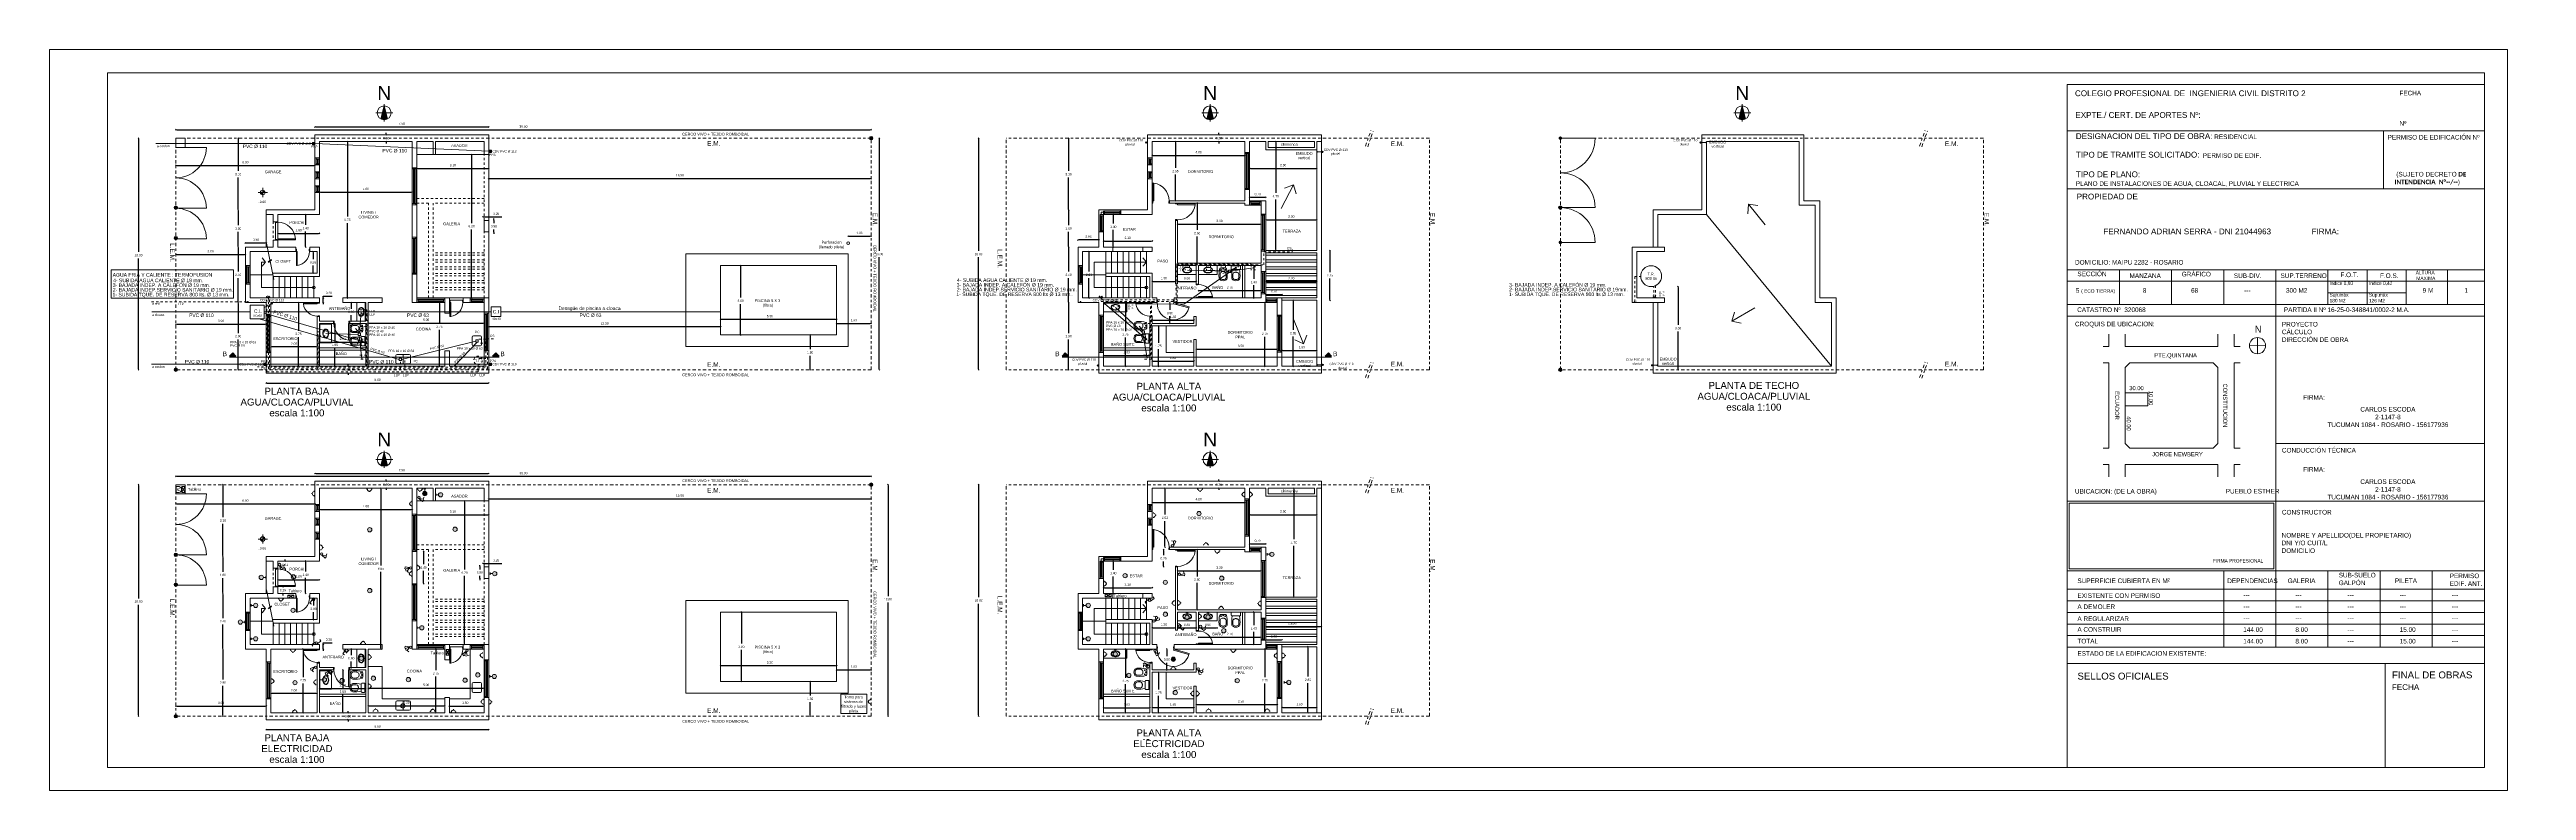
# Model space of a CAD drawing. Header units: millimetres. Extents: x 337 to 1167, y 242 to 575.
# Drawn here: x 533.9 to 640.8, y 242.4 to 274.4 of the extents above; entities that cross this region are included whole.
import ezdxf
from ezdxf.enums import TextEntityAlignment as Align

# ---------------------------------------------------------------- set-up
doc = ezdxf.new("R2010")
doc.units = ezdxf.units.MM
for name, pattern in [('AGUA FRIA Y CALIENTE', [0.2, 0.1, -0.03, 0, -0.07]), ('bein_line', [0.08, 0.04, -0.04]), ('EJE', [0.205, 0.145, -0.03, 0, -0.03])]:
    doc.linetypes.add(name, pattern=pattern)
doc.layers.get('0').update_dxf_attribs({"lineweight": 5})
doc.layers.get('Defpoints').update_dxf_attribs({"lineweight": 5})
for name, color, linetype, lineweight in [('.1', 7, 'Continuous', 5), ('0-PB-SANITARIOS', 9, 'Continuous', 5), ('01', 1, 'Continuous', 5), ('agua', 7, 'Continuous', 5), ('cotas', 7, 'Continuous', 5), ('MUROS', 4, 'Continuous', 20), ('PRESENTACION ANTEPROYECTO', 7, 'Continuous', 5), ('proyeccion', 1, 'bein_line', 5), ('sanitarios', 1, 'Continuous', 5), ('trama', 9, 'Continuous', 25)]:
    doc.layers.add(name, color=color, linetype=linetype, lineweight=lineweight)
doc.styles.add('1-100', font='GOTHIC.TTF')
doc.styles.add('arial', font='arial.ttf')
doc.styles.add('GENERATED_STYLE_13', font='')
doc.styles.add('GENERATED_STYLE_14', font='arial.ttf')
doc.styles.add('T1', font='GOTHIC.TTF')
doc.styles.get('GENERATED_STYLE_13').set_extended_font_data('Arial Narrow Occidental')
doc.dimstyles.new('Dimstyle_92', dxfattribs={"dimtxt": 0.1, "dimasz": 0.038, "dimexe": 0.18, "dimexo": 0, "dimgap": 0.09, "dimtad": 1, "dimtih": 1, "dimtoh": 1, "dimzin": 0, "dimdsep": 46, "dimtxsty": 'GENERATED_STYLE_13', "dimblk": 'ARROWHEAD_6', "dimblk1": 'ARROWHEAD_6', "dimblk2": 'ARROWHEAD_6', "dimcen": 0.09, "dimse1": 1, "dimse2": 1, "dimclrd": 252, "dimclre": 252, "dimclrt": 252, "dimadec": 0, "dimazin": 0, "dimtfac": 1, "dimtdec": 4, "dimtmove": 0, "dimatfit": 3, "dimfxl": 1, "dimtolj": 1, "dimtzin": 0, "dimarcsym": 0})

# ---------------------------------------------------------------- blocks, each defined once
blk = doc.blocks.new('ARROWHEAD_6')
at = {"color": 0, "linetype": 'Continuous'}
for p, q in [((0, 0), (-1, 0)), ((-0.5, -0.5), (0.5, 0.5))]:
    blk.add_line(p, q, dxfattribs=at)
blk = doc.blocks.new('*D255')
at = {"layer": 'cotas', "color": 252, "lineweight": -2, "transparency": 16777216}
blk.add_line((567.8, 262.73), (562.87, 262.73), dxfattribs=at)
at = {"layer": 'Defpoints', "color": 0, "transparency": 16777216}
for p in [(562.84, 262.73), (562.84, 262.05), (567.84, 262.05)]:
    blk.add_point(p, dxfattribs=at)
at = {"layer": 'cotas', "color": 252, "lineweight": -2, "transparency": 16777216, "xscale": 0.03800000000000001, "yscale": 0.03800000000000001, "zscale": 0.03800000000000001, "rotation": 180}
blk.add_blockref('ARROWHEAD_6', (562.84, 262.73), dxfattribs=at)
at = {"layer": 'cotas', "color": 252, "lineweight": -2, "transparency": 16777216, "xscale": 0.03800000000000001, "yscale": 0.03800000000000001, "zscale": 0.03800000000000001}
blk.add_blockref('ARROWHEAD_6', (567.84, 262.73), dxfattribs=at)
at = {"layer": 'cotas', "color": 252, "transparency": 16777216, "insert": (564.96, 262.87), "char_height": 0.1, "attachment_point": 5, "style": 'GENERATED_STYLE_13'}
blk.add_mtext('\\A1;5.00', dxfattribs=at)
blk = doc.blocks.new('*D260')
at = {"layer": 'cotas', "color": 252, "lineweight": -2, "transparency": 16777216}
for p, q in [((544.62, 263.42), (544.62, 262.24)), ((544.62, 260.74), (544.62, 261.96))]:
    blk.add_line(p, q, dxfattribs=at)
at = {"layer": 'Defpoints', "color": 0, "transparency": 16777216}
for p in [(543.43, 263.45), (544.62, 263.45), (543.43, 260.7)]:
    blk.add_point(p, dxfattribs=at)
at = {"layer": 'cotas', "color": 252, "lineweight": -2, "transparency": 16777216, "xscale": 0.03800000000000001, "yscale": 0.03800000000000001, "zscale": 0.03800000000000001}
for p, rotation in [((544.62, 263.45), 90), ((544.62, 260.7), 270)]:
    blk.add_blockref('ARROWHEAD_6', p, dxfattribs=dict(at, rotation=rotation))
at = {"layer": 'cotas', "color": 252, "transparency": 16777216, "insert": (544.62, 262.1), "char_height": 0.1, "attachment_point": 5, "style": 'GENERATED_STYLE_13'}
blk.add_mtext('\\A1;2.75', dxfattribs=at)
blk = doc.blocks.new('*D256')
at = {"layer": 'cotas', "color": 252, "lineweight": -2, "transparency": 16777216}
blk.add_line((545.57, 268.22), (549.49, 268.22), dxfattribs=at)
at = {"layer": 'Defpoints', "color": 0, "transparency": 16777216}
for p in [(545.53, 270.4), (549.53, 270.4), (549.53, 268.22)]:
    blk.add_point(p, dxfattribs=at)
at = {"layer": 'cotas', "color": 252, "lineweight": -2, "transparency": 16777216, "xscale": 0.03800000000000001, "yscale": 0.03800000000000001, "zscale": 0.03800000000000001, "rotation": 180}
blk.add_blockref('ARROWHEAD_6', (545.53, 268.22), dxfattribs=at)
at = {"layer": 'cotas', "color": 252, "lineweight": -2, "transparency": 16777216, "xscale": 0.03800000000000001, "yscale": 0.03800000000000001, "zscale": 0.03800000000000001}
blk.add_blockref('ARROWHEAD_6', (549.53, 268.22), dxfattribs=at)
at = {"layer": 'cotas', "color": 252, "transparency": 16777216, "insert": (547.53, 268.36), "char_height": 0.1, "attachment_point": 5, "style": 'GENERATED_STYLE_13'}
blk.add_mtext('\\A1;4.00', dxfattribs=at)
blk = doc.blocks.new('*D261')
at = {"layer": 'cotas', "color": 252, "lineweight": -2, "transparency": 16777216}
blk.add_line((545.39, 261.54), (543.47, 261.54), dxfattribs=at)
at = {"layer": 'Defpoints', "color": 0, "transparency": 16777216}
for p in [(543.43, 261.54), (543.43, 260.7), (545.43, 260.7)]:
    blk.add_point(p, dxfattribs=at)
at = {"layer": 'cotas', "color": 252, "lineweight": -2, "transparency": 16777216, "xscale": 0.03800000000000001, "yscale": 0.03800000000000001, "zscale": 0.03800000000000001, "rotation": 180}
blk.add_blockref('ARROWHEAD_6', (543.43, 261.54), dxfattribs=at)
at = {"layer": 'cotas', "color": 252, "lineweight": -2, "transparency": 16777216, "xscale": 0.03800000000000001, "yscale": 0.03800000000000001, "zscale": 0.03800000000000001}
blk.add_blockref('ARROWHEAD_6', (545.43, 261.54), dxfattribs=at)
at = {"layer": 'cotas', "color": 252, "transparency": 16777216, "insert": (544.43, 261.68), "char_height": 0.1, "attachment_point": 5, "style": 'GENERATED_STYLE_13'}
blk.add_mtext('\\A1;2.00', dxfattribs=at)
blk = doc.blocks.new('*D257')
at = {"layer": 'cotas', "color": 252, "lineweight": -2, "transparency": 16777216}
for p, q in [((546.76, 260.74), (546.76, 260.78)), ((546.76, 260.7), (546.76, 260.69)), ((546.76, 260.4), (546.76, 260.41)), ((546.76, 260.37), (546.76, 260.33))]:
    blk.add_line(p, q, dxfattribs=at)
at = {"layer": 'Defpoints', "color": 0, "transparency": 16777216}
for p in [(546.76, 260.4), (547.13, 260.7), (547.13, 260.4)]:
    blk.add_point(p, dxfattribs=at)
at = {"layer": 'cotas', "color": 252, "lineweight": -2, "transparency": 16777216, "xscale": 0.03800000000000001, "yscale": 0.03800000000000001, "zscale": 0.03800000000000001}
for p, rotation in [((546.76, 260.7), 270), ((546.76, 260.4), 90)]:
    blk.add_blockref('ARROWHEAD_6', p, dxfattribs=dict(at, rotation=rotation))
at = {"layer": 'cotas', "color": 252, "transparency": 16777216, "insert": (546.76, 260.55), "char_height": 0.1, "attachment_point": 5, "style": 'GENERATED_STYLE_13'}
blk.add_mtext('\\A1;0.30', dxfattribs=at)
blk = doc.blocks.new('*D258')
at = {"layer": 'cotas', "color": 252, "lineweight": -2, "transparency": 16777216}
for p, q in [((548.41, 270.74), (548.41, 270.78)), ((548.41, 270.7), (548.41, 270.69)), ((548.41, 270.4), (548.41, 270.41)), ((548.41, 270.37), (548.41, 270.33))]:
    blk.add_line(p, q, dxfattribs=at)
at = {"layer": 'Defpoints', "color": 0, "transparency": 16777216}
for p in [(548.41, 270.7), (549.33, 270.7), (549.33, 270.4)]:
    blk.add_point(p, dxfattribs=at)
at = {"layer": 'cotas', "color": 252, "lineweight": -2, "transparency": 16777216, "xscale": 0.03800000000000001, "yscale": 0.03800000000000001, "zscale": 0.03800000000000001}
for p, rotation in [((548.41, 270.7), 270), ((548.41, 270.4), 90)]:
    blk.add_blockref('ARROWHEAD_6', p, dxfattribs=dict(at, rotation=rotation))
at = {"layer": 'cotas', "color": 252, "transparency": 16777216, "insert": (548.41, 270.55), "char_height": 0.1, "attachment_point": 5, "style": 'GENERATED_STYLE_13'}
blk.add_mtext('\\A1;0.30', dxfattribs=at)
blk = doc.blocks.new('*D259')
at = {"layer": 'cotas', "color": 252, "lineweight": -2, "transparency": 16777216}
for p, q in [((537.72, 270.52), (537.72, 265.64)), ((537.72, 260.59), (537.72, 265.36))]:
    blk.add_line(p, q, dxfattribs=at)
at = {"layer": 'Defpoints', "color": 0, "transparency": 16777216}
for p in [(537.72, 270.55), (539.33, 270.55), (539.33, 260.55)]:
    blk.add_point(p, dxfattribs=at)
at = {"layer": 'cotas', "color": 252, "lineweight": -2, "transparency": 16777216, "xscale": 0.03800000000000001, "yscale": 0.03800000000000001, "zscale": 0.03800000000000001}
for p, rotation in [((537.72, 270.55), 90), ((537.72, 260.55), 270)]:
    blk.add_blockref('ARROWHEAD_6', p, dxfattribs=dict(at, rotation=rotation))
at = {"layer": 'cotas', "color": 252, "transparency": 16777216, "insert": (537.72, 265.5), "char_height": 0.1, "attachment_point": 5, "style": 'GENERATED_STYLE_13'}
blk.add_mtext('\\A1;10.00', dxfattribs=at)
blk = doc.blocks.new('*D262')
at = {"layer": 'cotas', "color": 252, "lineweight": -2, "transparency": 16777216}
blk.add_line((545.57, 261.75), (547.49, 261.75), dxfattribs=at)
at = {"layer": 'Defpoints', "color": 0, "transparency": 16777216}
for p in [(547.53, 261.75), (545.53, 260.7), (547.53, 260.7)]:
    blk.add_point(p, dxfattribs=at)
at = {"layer": 'cotas', "color": 252, "lineweight": -2, "transparency": 16777216, "xscale": 0.03800000000000001, "yscale": 0.03800000000000001, "zscale": 0.03800000000000001, "rotation": 180}
blk.add_blockref('ARROWHEAD_6', (545.53, 261.75), dxfattribs=at)
at = {"layer": 'cotas', "color": 252, "lineweight": -2, "transparency": 16777216, "xscale": 0.03800000000000001, "yscale": 0.03800000000000001, "zscale": 0.03800000000000001}
blk.add_blockref('ARROWHEAD_6', (547.53, 261.75), dxfattribs=at)
at = {"layer": 'cotas', "color": 252, "transparency": 16777216, "insert": (546.53, 261.89), "char_height": 0.1, "attachment_point": 5, "style": 'GENERATED_STYLE_13'}
blk.add_mtext('\\A1;2.00', dxfattribs=at)
blk = doc.blocks.new('IM-BE')
at = {"linetype": 'Continuous'}
for p, q in [((-0.45, 0.09), (-0.65, 0.09)), ((-0.2, 0.13), (-0.2, 0.01)), ((0.19, 0), (-0.19, 0)), ((0.16, 0.16), (-0.16, 0.16)), ((0, 0.16), (0.16, 0.16)), ((0.2, 0.13), (0.2, 0.12)), ((0.2, 0.12), (0.2, 0.07)), ((0.2, 0.07), (0.2, 0.01))]:
    blk.add_line(p, q, dxfattribs=at)
for centre in [(-0.64, 0.17), (-0.55, 0.13), (-0.46, 0.17)]:
    blk.add_circle(centre, 0.017, dxfattribs=at)
for centre, radius, start, end in [((-0.6, 0.51), 0.125, 117.5857, 175.5072), ((0.54, 0.42), 1.27, 175.5072, 193.7065), ((-0.65, 0.13), 0.04, 193.7065, 270), ((-0.6, 0.51), 0.075, 117.5857, 175.5072), ((0.54, 0.42), 1.22, 175.5072, 182.1425), ((-0.55, 0.38), 0.131, 180, 238.1767), ((-0.55, 0.41), 0.235, 90, 117.5857), ((-0.55, 0.41), 0.185, 90, 117.5857), ((-0.56, 0.37), 0.12, 243.7978, 262.0389), ((-0.55, 0.45), 0.198, 261.4941, 270.299), ((-0.55, 0.41), 0.235, 62.4143, 90), ((-0.55, 0.41), 0.185, 62.4143, 90), ((-0.55, 0.45), 0.198, 269.701, 278.5059), ((-0.54, 0.37), 0.12, 277.9611, 296.2022), ((-0.55, 0.38), 0.131, 301.8233, 0), ((-0.5, 0.51), 0.075, 4.4928, 62.4143), ((-0.45, 0.13), 0.04, 270, 346.2935), ((-0.5, 0.51), 0.125, 4.4928, 62.4143), ((-1.64, 0.42), 1.22, 357.8575, 4.4928), ((-1.64, 0.42), 1.27, 346.2935, 4.4928), ((-0.16, 0.12), 0.04, 90, 177.3974), ((-0.19, 0.01), 0.008, 177.3974, 270), ((-0.05, 0.51), 0.125, 117.5857, 175.5072), ((1.09, 0.42), 1.27, 175.5072, 191.6563), ((-0.05, 0.51), 0.075, 117.5857, 175.5072), ((1.09, 0.42), 1.22, 175.5072, 182.1425), ((-0.03, 0.38), 0.101, 182.7072, 247.2321), ((0, 0.41), 0.235, 90, 117.5857), ((0.01, 0.4), 0.12, 263.469, 263.469), ((0.01, 0.4), 0.12, 270.0917, 270.0917), ((0, 0.41), 0.185, 90, 117.5857), ((-0.01, 0.4), 0.12, 243.7978, 262.0389), ((0, 0.47), 0.198, 261.4941, 270.299), ((0, 0.41), 0.235, 62.4143, 90), ((0, 0.41), 0.185, 62.4143, 90), ((0, 0.47), 0.198, 269.701, 278.5059), ((0.01, 0.4), 0.12, 277.9611, 296.2022), ((0.03, 0.38), 0.101, 292.7679, 357.2928), ((0.05, 0.51), 0.075, 4.4928, 62.4143), ((0.05, 0.51), 0.125, 4.4928, 62.4143), ((-1.09, 0.42), 1.22, 357.8575, 4.4928), ((-1.09, 0.42), 1.27, 348.3437, 4.4928), ((0.16, 0.12), 0.04, 54.1158, 90), ((0.16, 0.12), 0.04, 51.7009, 54.1158), ((0.16, 0.12), 0.04, 42.1852, 51.7009), ((0.16, 0.12), 0.04, 2.6026, 42.1852), ((0.19, 0.01), 0.008, 270, 355.889), ((0.19, 0.01), 0.008, 355.889, 2.6026)]:
    blk.add_arc(centre, radius, start, end, dxfattribs=at)
blk = doc.blocks.new('*D263')
at = {"layer": 'cotas', "color": 252, "lineweight": -2, "transparency": 16777216}
for p, q in [((546.73, 270.37), (546.73, 267.17)), ((546.73, 263.69), (546.73, 266.89))]:
    blk.add_line(p, q, dxfattribs=at)
at = {"layer": 'Defpoints', "color": 0, "transparency": 16777216}
for p in [(545.53, 270.4), (546.73, 263.65), (548.23, 263.65)]:
    blk.add_point(p, dxfattribs=at)
at = {"layer": 'cotas', "color": 252, "lineweight": -2, "transparency": 16777216, "xscale": 0.03800000000000001, "yscale": 0.03800000000000001, "zscale": 0.03800000000000001}
for p, rotation in [((546.73, 270.4), 90), ((546.73, 263.65), 270)]:
    blk.add_blockref('ARROWHEAD_6', p, dxfattribs=dict(at, rotation=rotation))
at = {"layer": 'cotas', "color": 252, "transparency": 16777216, "insert": (546.73, 267.03), "char_height": 0.1, "attachment_point": 5, "style": 'GENERATED_STYLE_13'}
blk.add_mtext('\\A1;6.75', dxfattribs=at)
blk = doc.blocks.new('*D264')
at = {"layer": 'cotas', "color": 252, "lineweight": -2, "transparency": 16777216}
blk.add_line((549.77, 269.25), (552.79, 269.25), dxfattribs=at)
at = {"layer": 'Defpoints', "color": 0, "transparency": 16777216}
for p in [(549.73, 269.85), (552.83, 269.85), (552.83, 269.25)]:
    blk.add_point(p, dxfattribs=at)
at = {"layer": 'cotas', "color": 252, "lineweight": -2, "transparency": 16777216, "xscale": 0.03800000000000001, "yscale": 0.03800000000000001, "zscale": 0.03800000000000001, "rotation": 180}
blk.add_blockref('ARROWHEAD_6', (549.73, 269.25), dxfattribs=at)
at = {"layer": 'cotas', "color": 252, "lineweight": -2, "transparency": 16777216, "xscale": 0.03800000000000001, "yscale": 0.03800000000000001, "zscale": 0.03800000000000001}
blk.add_blockref('ARROWHEAD_6', (552.83, 269.25), dxfattribs=at)
at = {"layer": 'cotas', "color": 252, "transparency": 16777216, "insert": (551.28, 269.39), "char_height": 0.1, "attachment_point": 5, "style": 'GENERATED_STYLE_13'}
blk.add_mtext('\\A1;3.10', dxfattribs=at)
blk = doc.blocks.new('OBJECT_353', base_point=(119.82, 245.49))
at = {"layer": 'PRESENTACION ANTEPROYECTO'}
blk.add_hatch(color=7, dxfattribs=at).paths.add_polyline_path([(119.97, 245.23), (119.82, 245.79), (119.68, 245.23)], flags=0)
at = {"layer": 'PRESENTACION ANTEPROYECTO', "color": 7, "linetype": 'Continuous'}
for p, q in [((119.82, 245.86), (119.82, 245.12)), ((119.46, 245.49), (120.19, 245.49)), ((119.68, 245.23), (119.82, 245.79)), ((119.97, 245.23), (119.68, 245.23)), ((119.82, 245.79), (119.97, 245.23))]:
    blk.add_line(p, q, dxfattribs=at)
blk.add_circle((119.82, 245.49), 0.3, dxfattribs=at)
at = {"layer": 'PRESENTACION ANTEPROYECTO', "color": 7, "style": 'GENERATED_STYLE_14'}
blk.add_attdef('txt', text='', height=0.6, dxfattribs=at).set_placement((119.83, 245.87), align=Align.BOTTOM_CENTER)
blk = doc.blocks.new('*D265')
at = {"layer": 'cotas', "color": 252, "lineweight": -2, "transparency": 16777216}
for p, q in [((552.09, 269.82), (552.09, 266.89)), ((552.09, 263.69), (552.09, 266.61))]:
    blk.add_line(p, q, dxfattribs=at)
at = {"layer": 'Defpoints', "color": 0, "transparency": 16777216}
for p in [(552.83, 269.85), (552.09, 263.65), (552.83, 263.65)]:
    blk.add_point(p, dxfattribs=at)
at = {"layer": 'cotas', "color": 252, "lineweight": -2, "transparency": 16777216, "xscale": 0.03800000000000001, "yscale": 0.03800000000000001, "zscale": 0.03800000000000001}
for p, rotation in [((552.09, 269.85), 90), ((552.09, 263.65), 270)]:
    blk.add_blockref('ARROWHEAD_6', p, dxfattribs=dict(at, rotation=rotation))
at = {"layer": 'cotas', "color": 252, "transparency": 16777216, "insert": (552.09, 266.75), "char_height": 0.1, "attachment_point": 5, "style": 'GENERATED_STYLE_13'}
blk.add_mtext('\\A1;6.20', dxfattribs=at)
blk = doc.blocks.new('*D266')
at = {"layer": 'cotas', "color": 252, "lineweight": -2, "transparency": 16777216}
for p, q in [((563.7, 265.02), (563.7, 263.67)), ((563.7, 262.09), (563.7, 263.39))]:
    blk.add_line(p, q, dxfattribs=at)
at = {"layer": 'Defpoints', "color": 0, "transparency": 16777216}
for p in [(562.84, 265.05), (562.84, 262.05), (563.7, 262.05)]:
    blk.add_point(p, dxfattribs=at)
at = {"layer": 'cotas', "color": 252, "lineweight": -2, "transparency": 16777216, "xscale": 0.03800000000000001, "yscale": 0.03800000000000001, "zscale": 0.03800000000000001}
for p, rotation in [((563.7, 265.05), 90), ((563.7, 262.05), 270)]:
    blk.add_blockref('ARROWHEAD_6', p, dxfattribs=dict(at, rotation=rotation))
at = {"layer": 'cotas', "color": 252, "transparency": 16777216, "insert": (563.7, 263.53), "char_height": 0.1, "attachment_point": 5, "style": 'GENERATED_STYLE_13'}
blk.add_mtext('\\A1;3.00', dxfattribs=at)
blk = doc.blocks.new('*D267')
at = {"layer": 'cotas', "color": 252, "lineweight": -2, "transparency": 16777216}
blk.add_line((539.37, 269.38), (545.29, 269.38), dxfattribs=at)
at = {"layer": 'Defpoints', "color": 0, "transparency": 16777216}
for p in [(539.33, 270.55), (545.33, 270.55), (545.33, 269.38)]:
    blk.add_point(p, dxfattribs=at)
at = {"layer": 'cotas', "color": 252, "lineweight": -2, "transparency": 16777216, "xscale": 0.03800000000000001, "yscale": 0.03800000000000001, "zscale": 0.03800000000000001, "rotation": 180}
blk.add_blockref('ARROWHEAD_6', (539.33, 269.38), dxfattribs=at)
at = {"layer": 'cotas', "color": 252, "lineweight": -2, "transparency": 16777216, "xscale": 0.03800000000000001, "yscale": 0.03800000000000001, "zscale": 0.03800000000000001}
blk.add_blockref('ARROWHEAD_6', (545.33, 269.38), dxfattribs=at)
at = {"layer": 'cotas', "color": 252, "transparency": 16777216, "insert": (542.33, 269.52), "char_height": 0.1, "attachment_point": 5, "style": 'GENERATED_STYLE_13'}
blk.add_mtext('\\A1;6.00', dxfattribs=at)
blk = doc.blocks.new('*D268')
at = {"layer": 'cotas', "color": 252, "lineweight": -2, "transparency": 16777216}
for p, q in [((546.9, 263.42), (546.9, 263.19)), ((546.9, 262.69), (546.9, 262.91))]:
    blk.add_line(p, q, dxfattribs=at)
at = {"layer": 'Defpoints', "color": 0, "transparency": 16777216}
for p in [(547.13, 263.45), (546.9, 262.65), (547.13, 262.65)]:
    blk.add_point(p, dxfattribs=at)
at = {"layer": 'cotas', "color": 252, "lineweight": -2, "transparency": 16777216, "xscale": 0.03800000000000001, "yscale": 0.03800000000000001, "zscale": 0.03800000000000001}
for p, rotation in [((546.9, 263.45), 90), ((546.9, 262.65), 270)]:
    blk.add_blockref('ARROWHEAD_6', p, dxfattribs=dict(at, rotation=rotation))
at = {"layer": 'cotas', "color": 252, "transparency": 16777216, "insert": (546.9, 263.05), "char_height": 0.1, "attachment_point": 5, "style": 'GENERATED_STYLE_13'}
blk.add_mtext('\\A1;0.80', dxfattribs=at)
blk = doc.blocks.new('*D269')
at = {"layer": 'cotas', "color": 252, "lineweight": -2, "transparency": 16777216}
for p, q in [((550.7, 263.42), (550.7, 262.55)), ((550.7, 260.74), (550.7, 262.27))]:
    blk.add_line(p, q, dxfattribs=at)
at = {"layer": 'Defpoints', "color": 0, "transparency": 16777216}
for p in [(552.63, 263.45), (550.7, 260.7), (552.63, 260.7)]:
    blk.add_point(p, dxfattribs=at)
at = {"layer": 'cotas', "color": 252, "lineweight": -2, "transparency": 16777216, "xscale": 0.03800000000000001, "yscale": 0.03800000000000001, "zscale": 0.03800000000000001}
for p, rotation in [((550.7, 263.45), 90), ((550.7, 260.7), 270)]:
    blk.add_blockref('ARROWHEAD_6', p, dxfattribs=dict(at, rotation=rotation))
at = {"layer": 'cotas', "color": 252, "transparency": 16777216, "insert": (550.7, 262.41), "char_height": 0.1, "attachment_point": 5, "style": 'GENERATED_STYLE_13'}
blk.add_mtext('\\A1;2.75', dxfattribs=at)
blk = doc.blocks.new('*D270')
at = {"layer": 'cotas', "color": 252, "lineweight": -2, "transparency": 16777216}
for p, q in [((546.19, 262.52), (546.19, 261.77)), ((546.19, 260.74), (546.19, 261.49))]:
    blk.add_line(p, q, dxfattribs=at)
at = {"layer": 'Defpoints', "color": 0, "transparency": 16777216}
for p in [(547.53, 262.55), (546.19, 260.7), (547.53, 260.7)]:
    blk.add_point(p, dxfattribs=at)
at = {"layer": 'cotas', "color": 252, "lineweight": -2, "transparency": 16777216, "xscale": 0.03800000000000001, "yscale": 0.03800000000000001, "zscale": 0.03800000000000001}
for p, rotation in [((546.19, 262.55), 90), ((546.19, 260.7), 270)]:
    blk.add_blockref('ARROWHEAD_6', p, dxfattribs=dict(at, rotation=rotation))
at = {"layer": 'cotas', "color": 252, "transparency": 16777216, "insert": (546.19, 261.63), "char_height": 0.1, "attachment_point": 5, "style": 'GENERATED_STYLE_13'}
blk.add_mtext('\\A1;1.85', dxfattribs=at)
blk = doc.blocks.new('*D271')
at = {"layer": 'cotas', "color": 252, "lineweight": -2, "transparency": 16777216}
for p, q in [((545.69, 263.69), (545.69, 263.73)), ((545.69, 263.73), (546.08, 263.73)), ((545.69, 263.45), (545.69, 263.65)), ((545.69, 263.42), (545.69, 263.38))]:
    blk.add_line(p, q, dxfattribs=at)
at = {"layer": 'Defpoints', "color": 0, "transparency": 16777216}
for p in [(545.53, 263.65), (545.53, 263.45), (545.69, 263.65)]:
    blk.add_point(p, dxfattribs=at)
at = {"layer": 'cotas', "color": 252, "lineweight": -2, "transparency": 16777216, "xscale": 0.03800000000000001, "yscale": 0.03800000000000001, "zscale": 0.03800000000000001}
for p, rotation in [((545.69, 263.65), 270), ((545.69, 263.45), 90)]:
    blk.add_blockref('ARROWHEAD_6', p, dxfattribs=dict(at, rotation=rotation))
at = {"layer": 'cotas', "color": 252, "transparency": 16777216, "insert": (545.93, 263.87), "char_height": 0.1, "attachment_point": 5, "style": 'GENERATED_STYLE_13'}
blk.add_mtext('\\A1;0.20', dxfattribs=at)
blk = doc.blocks.new('*D272')
at = {"layer": 'cotas', "color": 252, "lineweight": -2, "transparency": 16777216}
for p, q in [((566.7, 262.02), (566.7, 261.44)), ((566.7, 260.59), (566.7, 261.16))]:
    blk.add_line(p, q, dxfattribs=at)
at = {"layer": 'Defpoints', "color": 0, "transparency": 16777216}
for p in [(567.84, 262.05), (566.7, 260.55), (569.33, 260.55)]:
    blk.add_point(p, dxfattribs=at)
at = {"layer": 'cotas', "color": 252, "lineweight": -2, "transparency": 16777216, "xscale": 0.03800000000000001, "yscale": 0.03800000000000001, "zscale": 0.03800000000000001}
for p, rotation in [((566.7, 262.05), 90), ((566.7, 260.55), 270)]:
    blk.add_blockref('ARROWHEAD_6', p, dxfattribs=dict(at, rotation=rotation))
at = {"layer": 'cotas', "color": 252, "transparency": 16777216, "insert": (566.7, 261.3), "char_height": 0.1, "attachment_point": 5, "style": 'GENERATED_STYLE_13'}
blk.add_mtext('\\A1;1.50', dxfattribs=at)
blk = doc.blocks.new('*D273')
at = {"layer": 'cotas', "color": 252, "lineweight": -2, "transparency": 16777216}
blk.add_line((539.37, 262.52), (543.19, 262.52), dxfattribs=at)
at = {"layer": 'Defpoints', "color": 0, "transparency": 16777216}
for p in [(543.23, 262.52), (539.33, 260.55), (543.23, 260.55)]:
    blk.add_point(p, dxfattribs=at)
at = {"layer": 'cotas', "color": 252, "lineweight": -2, "transparency": 16777216, "xscale": 0.03800000000000001, "yscale": 0.03800000000000001, "zscale": 0.03800000000000001, "rotation": 180}
blk.add_blockref('ARROWHEAD_6', (539.33, 262.52), dxfattribs=at)
at = {"layer": 'cotas', "color": 252, "lineweight": -2, "transparency": 16777216, "xscale": 0.03800000000000001, "yscale": 0.03800000000000001, "zscale": 0.03800000000000001}
blk.add_blockref('ARROWHEAD_6', (543.23, 262.52), dxfattribs=at)
at = {"layer": 'cotas', "color": 252, "transparency": 16777216, "insert": (541.28, 262.66), "char_height": 0.1, "attachment_point": 5, "style": 'GENERATED_STYLE_13'}
blk.add_mtext('\\A1;3.90', dxfattribs=at)
blk = doc.blocks.new('*D274')
at = {"layer": 'cotas', "color": 252, "lineweight": -2, "transparency": 16777216}
blk.add_line((539.37, 265.53), (542.29, 265.53), dxfattribs=at)
at = {"layer": 'Defpoints', "color": 0, "transparency": 16777216}
for p in [(542.33, 265.53), (542.33, 263.45), (539.33, 260.55)]:
    blk.add_point(p, dxfattribs=at)
at = {"layer": 'cotas', "color": 252, "lineweight": -2, "transparency": 16777216, "xscale": 0.03800000000000001, "yscale": 0.03800000000000001, "zscale": 0.03800000000000001, "rotation": 180}
blk.add_blockref('ARROWHEAD_6', (539.33, 265.53), dxfattribs=at)
at = {"layer": 'cotas', "color": 252, "lineweight": -2, "transparency": 16777216, "xscale": 0.03800000000000001, "yscale": 0.03800000000000001, "zscale": 0.03800000000000001}
blk.add_blockref('ARROWHEAD_6', (542.33, 265.53), dxfattribs=at)
at = {"layer": 'cotas', "color": 252, "transparency": 16777216, "insert": (540.83, 265.67), "char_height": 0.1, "attachment_point": 5, "style": 'GENERATED_STYLE_13'}
blk.add_mtext('\\A1;3.00', dxfattribs=at)
blk = doc.blocks.new('*D275')
at = {"layer": 'cotas', "color": 252, "lineweight": -2, "transparency": 16777216}
blk.add_line((552.87, 268.81), (569.29, 268.81), dxfattribs=at)
at = {"layer": 'Defpoints', "color": 0, "transparency": 16777216}
for p in [(552.83, 270.55), (569.33, 270.55), (569.33, 268.81)]:
    blk.add_point(p, dxfattribs=at)
at = {"layer": 'cotas', "color": 252, "lineweight": -2, "transparency": 16777216, "xscale": 0.03800000000000001, "yscale": 0.03800000000000001, "zscale": 0.03800000000000001, "rotation": 180}
blk.add_blockref('ARROWHEAD_6', (552.83, 268.81), dxfattribs=at)
at = {"layer": 'cotas', "color": 252, "lineweight": -2, "transparency": 16777216, "xscale": 0.03800000000000001, "yscale": 0.03800000000000001, "zscale": 0.03800000000000001}
blk.add_blockref('ARROWHEAD_6', (569.33, 268.81), dxfattribs=at)
at = {"layer": 'cotas', "color": 252, "transparency": 16777216, "insert": (561.08, 268.95), "char_height": 0.1, "attachment_point": 5, "style": 'GENERATED_STYLE_13'}
blk.add_mtext('\\A1;16.50', dxfattribs=at)
blk = doc.blocks.new('*D276')
at = {"layer": 'cotas', "color": 252, "lineweight": -2, "transparency": 16777216}
blk.add_line((545.37, 271.04), (552.79, 271.04), dxfattribs=at)
at = {"layer": 'Defpoints', "color": 0, "transparency": 16777216}
for p in [(545.33, 270.7), (552.83, 271.04), (552.83, 270.7)]:
    blk.add_point(p, dxfattribs=at)
at = {"layer": 'cotas', "color": 252, "lineweight": -2, "transparency": 16777216, "xscale": 0.03800000000000001, "yscale": 0.03800000000000001, "zscale": 0.03800000000000001, "rotation": 180}
blk.add_blockref('ARROWHEAD_6', (545.33, 271.04), dxfattribs=at)
at = {"layer": 'cotas', "color": 252, "lineweight": -2, "transparency": 16777216, "xscale": 0.03800000000000001, "yscale": 0.03800000000000001, "zscale": 0.03800000000000001}
blk.add_blockref('ARROWHEAD_6', (552.83, 271.04), dxfattribs=at)
at = {"layer": 'cotas', "color": 252, "transparency": 16777216, "insert": (549.08, 271.18), "char_height": 0.1, "attachment_point": 5, "style": 'GENERATED_STYLE_13'}
blk.add_mtext('\\A1;7.50', dxfattribs=at)
blk = doc.blocks.new('*D277')
at = {"layer": 'cotas', "color": 252, "lineweight": -2, "transparency": 16777216}
blk.add_line((539.37, 270.92), (569.29, 270.92), dxfattribs=at)
at = {"layer": 'Defpoints', "color": 0, "transparency": 16777216}
for p in [(539.33, 270.55), (569.33, 270.92), (569.33, 270.55)]:
    blk.add_point(p, dxfattribs=at)
at = {"layer": 'cotas', "color": 252, "lineweight": -2, "transparency": 16777216, "xscale": 0.03800000000000001, "yscale": 0.03800000000000001, "zscale": 0.03800000000000001, "rotation": 180}
blk.add_blockref('ARROWHEAD_6', (539.33, 270.92), dxfattribs=at)
at = {"layer": 'cotas', "color": 252, "lineweight": -2, "transparency": 16777216, "xscale": 0.03800000000000001, "yscale": 0.03800000000000001, "zscale": 0.03800000000000001}
blk.add_blockref('ARROWHEAD_6', (569.33, 270.92), dxfattribs=at)
at = {"layer": 'cotas', "color": 252, "transparency": 16777216, "insert": (554.33, 271.06), "char_height": 0.1, "attachment_point": 5, "style": 'GENERATED_STYLE_13'}
blk.add_mtext('\\A1;30.00', dxfattribs=at)
blk = doc.blocks.new('*D278')
at = {"layer": 'cotas', "color": 252, "lineweight": -2, "transparency": 16777216}
blk.add_line((543.27, 259.98), (552.79, 259.98), dxfattribs=at)
at = {"layer": 'Defpoints', "color": 0, "transparency": 16777216}
for p in [(543.23, 260.4), (552.83, 260.4), (552.83, 259.98)]:
    blk.add_point(p, dxfattribs=at)
at = {"layer": 'cotas', "color": 252, "lineweight": -2, "transparency": 16777216, "xscale": 0.03800000000000001, "yscale": 0.03800000000000001, "zscale": 0.03800000000000001, "rotation": 180}
blk.add_blockref('ARROWHEAD_6', (543.23, 259.98), dxfattribs=at)
at = {"layer": 'cotas', "color": 252, "lineweight": -2, "transparency": 16777216, "xscale": 0.03800000000000001, "yscale": 0.03800000000000001, "zscale": 0.03800000000000001}
blk.add_blockref('ARROWHEAD_6', (552.83, 259.98), dxfattribs=at)
at = {"layer": 'cotas', "color": 252, "transparency": 16777216, "insert": (548.03, 260.12), "char_height": 0.1, "attachment_point": 5, "style": 'GENERATED_STYLE_13'}
blk.add_mtext('\\A1;9.60', dxfattribs=at)
blk = doc.blocks.new('*D280')
at = {"layer": 'cotas', "color": 252, "lineweight": -2, "transparency": 16777216}
blk.add_line((581.5, 269.81), (585.42, 269.81), dxfattribs=at)
at = {"layer": 'Defpoints', "color": 0, "transparency": 16777216}
for p in [(581.46, 270.4), (585.46, 270.4), (585.46, 269.81)]:
    blk.add_point(p, dxfattribs=at)
at = {"layer": 'cotas', "color": 252, "lineweight": -2, "transparency": 16777216, "xscale": 0.03800000000000001, "yscale": 0.03800000000000001, "zscale": 0.03800000000000001, "rotation": 180}
blk.add_blockref('ARROWHEAD_6', (581.46, 269.81), dxfattribs=at)
at = {"layer": 'cotas', "color": 252, "lineweight": -2, "transparency": 16777216, "xscale": 0.03800000000000001, "yscale": 0.03800000000000001, "zscale": 0.03800000000000001}
blk.add_blockref('ARROWHEAD_6', (585.46, 269.81), dxfattribs=at)
at = {"layer": 'cotas', "color": 252, "transparency": 16777216, "insert": (583.46, 269.95), "char_height": 0.1, "attachment_point": 5, "style": 'GENERATED_STYLE_13'}
blk.add_mtext('\\A1;4.00', dxfattribs=at)
blk = doc.blocks.new('*D281')
at = {"layer": 'cotas', "color": 252, "lineweight": -2, "transparency": 16777216}
for p, q in [((584.34, 270.74), (584.34, 270.78)), ((584.34, 270.7), (584.34, 270.69)), ((584.34, 270.4), (584.34, 270.41)), ((584.34, 270.37), (584.34, 270.33))]:
    blk.add_line(p, q, dxfattribs=at)
at = {"layer": 'Defpoints', "color": 0, "transparency": 16777216}
for p in [(584.34, 270.7), (585.26, 270.7), (585.26, 270.4)]:
    blk.add_point(p, dxfattribs=at)
at = {"layer": 'cotas', "color": 252, "lineweight": -2, "transparency": 16777216, "xscale": 0.03800000000000001, "yscale": 0.03800000000000001, "zscale": 0.03800000000000001}
for p, rotation in [((584.34, 270.7), 270), ((584.34, 270.4), 90)]:
    blk.add_blockref('ARROWHEAD_6', p, dxfattribs=dict(at, rotation=rotation))
at = {"layer": 'cotas', "color": 252, "transparency": 16777216, "insert": (584.34, 270.55), "char_height": 0.1, "attachment_point": 5, "style": 'GENERATED_STYLE_13'}
blk.add_mtext('\\A1;0.30', dxfattribs=at)
blk = doc.blocks.new('*D292')
at = {"layer": 'cotas', "color": 252, "lineweight": -2, "transparency": 16777216}
for p, q in [((573.97, 270.52), (573.97, 265.69)), ((573.97, 260.59), (573.97, 265.41))]:
    blk.add_line(p, q, dxfattribs=at)
at = {"layer": 'Defpoints', "color": 0, "transparency": 16777216}
for p in [(573.97, 270.55), (574.93, 270.55), (575, 260.55)]:
    blk.add_point(p, dxfattribs=at)
at = {"layer": 'cotas', "color": 252, "lineweight": -2, "transparency": 16777216, "xscale": 0.03800000000000001, "yscale": 0.03800000000000001, "zscale": 0.03800000000000001}
for p, rotation in [((573.97, 270.55), 90), ((573.97, 260.55), 270)]:
    blk.add_blockref('ARROWHEAD_6', p, dxfattribs=dict(at, rotation=rotation))
at = {"layer": 'cotas', "color": 252, "transparency": 16777216, "insert": (573.97, 265.55), "char_height": 0.1, "attachment_point": 5, "style": 'GENERATED_STYLE_13'}
blk.add_mtext('\\A1;10.00', dxfattribs=at)
blk = doc.blocks.new('*D282')
at = {"layer": 'cotas', "color": 252, "lineweight": -2, "transparency": 16777216}
blk.add_line((579.4, 266.11), (581.42, 266.11), dxfattribs=at)
at = {"layer": 'Defpoints', "color": 0, "transparency": 16777216}
for p in [(579.36, 265.89), (581.46, 266.11), (581.46, 265.85)]:
    blk.add_point(p, dxfattribs=at)
at = {"layer": 'cotas', "color": 252, "lineweight": -2, "transparency": 16777216, "xscale": 0.03800000000000001, "yscale": 0.03800000000000001, "zscale": 0.03800000000000001, "rotation": 180}
blk.add_blockref('ARROWHEAD_6', (579.36, 266.11), dxfattribs=at)
at = {"layer": 'cotas', "color": 252, "lineweight": -2, "transparency": 16777216, "xscale": 0.03800000000000001, "yscale": 0.03800000000000001, "zscale": 0.03800000000000001}
blk.add_blockref('ARROWHEAD_6', (581.46, 266.11), dxfattribs=at)
at = {"layer": 'cotas', "color": 252, "transparency": 16777216, "insert": (580.4, 266.25), "char_height": 0.1, "attachment_point": 5, "style": 'GENERATED_STYLE_13'}
blk.add_mtext('\\A1;2.10', dxfattribs=at)
blk = doc.blocks.new('*D283')
at = {"layer": 'cotas', "color": 252, "lineweight": -2, "transparency": 16777216}
blk.add_line((585.7, 269.25), (588.52, 269.25), dxfattribs=at)
at = {"layer": 'Defpoints', "color": 0, "transparency": 16777216}
for p in [(585.66, 270.4), (588.56, 270.4), (588.56, 269.25)]:
    blk.add_point(p, dxfattribs=at)
at = {"layer": 'cotas', "color": 252, "lineweight": -2, "transparency": 16777216, "xscale": 0.03800000000000001, "yscale": 0.03800000000000001, "zscale": 0.03800000000000001, "rotation": 180}
blk.add_blockref('ARROWHEAD_6', (585.66, 269.25), dxfattribs=at)
at = {"layer": 'cotas', "color": 252, "lineweight": -2, "transparency": 16777216, "xscale": 0.03800000000000001, "yscale": 0.03800000000000001, "zscale": 0.03800000000000001}
blk.add_blockref('ARROWHEAD_6', (588.56, 269.25), dxfattribs=at)
at = {"layer": 'cotas', "color": 252, "transparency": 16777216, "insert": (587.11, 269.39), "char_height": 0.1, "attachment_point": 5, "style": 'GENERATED_STYLE_13'}
blk.add_mtext('\\A1;2.90', dxfattribs=at)
blk = doc.blocks.new('*D284')
at = {"layer": 'cotas', "color": 252, "lineweight": -2, "transparency": 16777216}
for p, q in [((586.32, 263.42), (586.32, 262.25)), ((586.32, 260.74), (586.32, 261.97))]:
    blk.add_line(p, q, dxfattribs=at)
at = {"layer": 'Defpoints', "color": 0, "transparency": 16777216}
for p in [(586.86, 263.45), (586.32, 260.7), (586.86, 260.7)]:
    blk.add_point(p, dxfattribs=at)
at = {"layer": 'cotas', "color": 252, "lineweight": -2, "transparency": 16777216, "xscale": 0.03800000000000001, "yscale": 0.03800000000000001, "zscale": 0.03800000000000001}
for p, rotation in [((586.32, 263.45), 90), ((586.32, 260.7), 270)]:
    blk.add_blockref('ARROWHEAD_6', p, dxfattribs=dict(at, rotation=rotation))
at = {"layer": 'cotas', "color": 252, "transparency": 16777216, "insert": (586.32, 262.11), "char_height": 0.1, "attachment_point": 5, "style": 'GENERATED_STYLE_13'}
blk.add_mtext('\\A1;2.75', dxfattribs=at)
blk = doc.blocks.new('*D285')
at = {"layer": 'cotas', "color": 252, "lineweight": -2, "transparency": 16777216}
for p, q in [((583.4, 267.72), (583.4, 266.59)), ((583.4, 265.19), (583.4, 266.31))]:
    blk.add_line(p, q, dxfattribs=at)
at = {"layer": 'Defpoints', "color": 0, "transparency": 16777216}
for p in [(582.46, 267.75), (582.56, 265.15), (583.4, 265.15)]:
    blk.add_point(p, dxfattribs=at)
at = {"layer": 'cotas', "color": 252, "lineweight": -2, "transparency": 16777216, "xscale": 0.03800000000000001, "yscale": 0.03800000000000001, "zscale": 0.03800000000000001}
for p, rotation in [((583.4, 267.75), 90), ((583.4, 265.15), 270)]:
    blk.add_blockref('ARROWHEAD_6', p, dxfattribs=dict(at, rotation=rotation))
at = {"layer": 'cotas', "color": 252, "transparency": 16777216, "insert": (583.4, 266.45), "char_height": 0.1, "attachment_point": 5, "style": 'GENERATED_STYLE_13'}
blk.add_mtext('\\A1;2.60', dxfattribs=at)
blk = doc.blocks.new('*D293')
at = {"layer": 'cotas', "color": 252, "lineweight": -2, "transparency": 16777216}
for p, q in [((582.46, 270.37), (582.46, 269.27)), ((582.46, 267.89), (582.46, 268.99))]:
    blk.add_line(p, q, dxfattribs=at)
at = {"layer": 'Defpoints', "color": 0, "transparency": 16777216}
for p in [(581.46, 270.4), (582.46, 267.85), (582.46, 267.85)]:
    blk.add_point(p, dxfattribs=at)
at = {"layer": 'cotas', "color": 252, "lineweight": -2, "transparency": 16777216, "xscale": 0.03800000000000001, "yscale": 0.03800000000000001, "zscale": 0.03800000000000001}
for p, rotation in [((582.46, 270.4), 90), ((582.46, 267.85), 270)]:
    blk.add_blockref('ARROWHEAD_6', p, dxfattribs=dict(at, rotation=rotation))
at = {"layer": 'cotas', "color": 252, "transparency": 16777216, "insert": (582.46, 269.13), "char_height": 0.1, "attachment_point": 5, "style": 'GENERATED_STYLE_13'}
blk.add_mtext('\\A1;2.55', dxfattribs=at)
blk = doc.blocks.new('*D286')
at = {"layer": 'cotas', "color": 252, "lineweight": -2, "transparency": 16777216}
blk.add_line((582.6, 266.84), (586.12, 266.84), dxfattribs=at)
at = {"layer": 'Defpoints', "color": 0, "transparency": 16777216}
for p in [(582.56, 266.3), (586.16, 266.84), (586.16, 265.15)]:
    blk.add_point(p, dxfattribs=at)
at = {"layer": 'cotas', "color": 252, "lineweight": -2, "transparency": 16777216, "xscale": 0.03800000000000001, "yscale": 0.03800000000000001, "zscale": 0.03800000000000001, "rotation": 180}
blk.add_blockref('ARROWHEAD_6', (582.56, 266.84), dxfattribs=at)
at = {"layer": 'cotas', "color": 252, "lineweight": -2, "transparency": 16777216, "xscale": 0.03800000000000001, "yscale": 0.03800000000000001, "zscale": 0.03800000000000001}
blk.add_blockref('ARROWHEAD_6', (586.16, 266.84), dxfattribs=at)
at = {"layer": 'cotas', "color": 252, "transparency": 16777216, "insert": (584.36, 266.98), "char_height": 0.1, "attachment_point": 5, "style": 'GENERATED_STYLE_13'}
blk.add_mtext('\\A1;3.60', dxfattribs=at)
blk = doc.blocks.new('*D287')
at = {"layer": 'cotas', "color": 252, "lineweight": -2, "transparency": 16777216}
for p, q in [((585.84, 265.02), (585.84, 264.48)), ((585.84, 263.69), (585.84, 264.2))]:
    blk.add_line(p, q, dxfattribs=at)
at = {"layer": 'Defpoints', "color": 0, "transparency": 16777216}
for p in [(585.84, 265.05), (586.16, 265.05), (586.16, 263.65)]:
    blk.add_point(p, dxfattribs=at)
at = {"layer": 'cotas', "color": 252, "lineweight": -2, "transparency": 16777216, "xscale": 0.03800000000000001, "yscale": 0.03800000000000001, "zscale": 0.03800000000000001}
for p, rotation in [((585.84, 265.05), 90), ((585.84, 263.65), 270)]:
    blk.add_blockref('ARROWHEAD_6', p, dxfattribs=dict(at, rotation=rotation))
at = {"layer": 'cotas', "color": 252, "transparency": 16777216, "insert": (585.84, 264.34), "char_height": 0.1, "attachment_point": 5, "style": 'GENERATED_STYLE_13'}
blk.add_mtext('\\A1;1.40', dxfattribs=at)
blk = doc.blocks.new('*D288')
at = {"layer": 'cotas', "color": 252, "lineweight": -2, "transparency": 16777216}
blk.add_line((583.4, 261.44), (586.82, 261.44), dxfattribs=at)
at = {"layer": 'Defpoints', "color": 0, "transparency": 16777216}
for p in [(586.86, 261.44), (583.36, 260.7), (586.86, 260.7)]:
    blk.add_point(p, dxfattribs=at)
at = {"layer": 'cotas', "color": 252, "lineweight": -2, "transparency": 16777216, "xscale": 0.03800000000000001, "yscale": 0.03800000000000001, "zscale": 0.03800000000000001, "rotation": 180}
blk.add_blockref('ARROWHEAD_6', (583.36, 261.44), dxfattribs=at)
at = {"layer": 'cotas', "color": 252, "lineweight": -2, "transparency": 16777216, "xscale": 0.03800000000000001, "yscale": 0.03800000000000001, "zscale": 0.03800000000000001}
blk.add_blockref('ARROWHEAD_6', (586.86, 261.44), dxfattribs=at)
at = {"layer": 'cotas', "color": 252, "transparency": 16777216, "insert": (585.28, 261.58), "char_height": 0.1, "attachment_point": 5, "style": 'GENERATED_STYLE_13'}
blk.add_mtext('\\A1;3.50', dxfattribs=at)
blk = doc.blocks.new('*D289')
at = {"layer": 'cotas', "color": 252, "lineweight": -2, "transparency": 16777216}
blk.add_line((583.5, 263.97), (586.12, 263.97), dxfattribs=at)
at = {"layer": 'Defpoints', "color": 0, "transparency": 16777216}
for p in [(583.46, 265.05), (586.16, 265.05), (586.16, 263.97)]:
    blk.add_point(p, dxfattribs=at)
at = {"layer": 'cotas', "color": 252, "lineweight": -2, "transparency": 16777216, "xscale": 0.03800000000000001, "yscale": 0.03800000000000001, "zscale": 0.03800000000000001, "rotation": 180}
blk.add_blockref('ARROWHEAD_6', (583.46, 263.97), dxfattribs=at)
at = {"layer": 'cotas', "color": 252, "lineweight": -2, "transparency": 16777216, "xscale": 0.03800000000000001, "yscale": 0.03800000000000001, "zscale": 0.03800000000000001}
blk.add_blockref('ARROWHEAD_6', (586.16, 263.97), dxfattribs=at)
at = {"layer": 'cotas', "color": 252, "transparency": 16777216, "insert": (584.81, 264.11), "char_height": 0.1, "attachment_point": 5, "style": 'GENERATED_STYLE_13'}
blk.add_mtext('\\A1;2.70', dxfattribs=at)
blk = doc.blocks.new('*D290')
at = {"layer": 'cotas', "color": 252, "lineweight": -2, "transparency": 16777216}
for p, q in [((579.78, 267.22), (579.78, 266.87)), ((579.78, 265.89), (579.78, 266.59))]:
    blk.add_line(p, q, dxfattribs=at)
at = {"layer": 'Defpoints', "color": 0, "transparency": 16777216}
for p in [(579.36, 267.25), (579.36, 265.85), (579.78, 265.85)]:
    blk.add_point(p, dxfattribs=at)
at = {"layer": 'cotas', "color": 252, "lineweight": -2, "transparency": 16777216, "xscale": 0.03800000000000001, "yscale": 0.03800000000000001, "zscale": 0.03800000000000001}
for p, rotation in [((579.78, 267.25), 90), ((579.78, 265.85), 270)]:
    blk.add_blockref('ARROWHEAD_6', p, dxfattribs=dict(at, rotation=rotation))
at = {"layer": 'cotas', "color": 252, "transparency": 16777216, "insert": (579.78, 266.73), "char_height": 0.1, "attachment_point": 5, "style": 'GENERATED_STYLE_13'}
blk.add_mtext('\\A1;1.40', dxfattribs=at)
blk = doc.blocks.new('*D279')
at = {"layer": 'cotas', "color": 252, "lineweight": -2, "transparency": 16777216}
blk.add_line((582.6, 264.37), (583.32, 264.37), dxfattribs=at)
at = {"layer": 'Defpoints', "color": 0, "transparency": 16777216}
for p in [(582.56, 265.05), (583.36, 265.05), (583.36, 264.37)]:
    blk.add_point(p, dxfattribs=at)
at = {"layer": 'cotas', "color": 252, "lineweight": -2, "transparency": 16777216, "xscale": 0.03800000000000001, "yscale": 0.03800000000000001, "zscale": 0.03800000000000001, "rotation": 180}
blk.add_blockref('ARROWHEAD_6', (582.56, 264.37), dxfattribs=at)
at = {"layer": 'cotas', "color": 252, "lineweight": -2, "transparency": 16777216, "xscale": 0.03800000000000001, "yscale": 0.03800000000000001, "zscale": 0.03800000000000001}
blk.add_blockref('ARROWHEAD_6', (583.36, 264.37), dxfattribs=at)
at = {"layer": 'cotas', "color": 252, "transparency": 16777216, "insert": (582.96, 264.51), "char_height": 0.1, "attachment_point": 5, "style": 'GENERATED_STYLE_13'}
blk.add_mtext('\\A1;0.80', dxfattribs=at)
blk = doc.blocks.new('*D294')
at = {"layer": 'cotas', "color": 252, "lineweight": -2, "transparency": 16777216}
blk.add_line((585.7, 268), (586.32, 268), dxfattribs=at)
at = {"layer": 'Defpoints', "color": 0, "transparency": 16777216}
for p in [(585.66, 267.65), (586.36, 268), (586.36, 267.85)]:
    blk.add_point(p, dxfattribs=at)
at = {"layer": 'cotas', "color": 252, "lineweight": -2, "transparency": 16777216, "xscale": 0.03800000000000001, "yscale": 0.03800000000000001, "zscale": 0.03800000000000001, "rotation": 180}
blk.add_blockref('ARROWHEAD_6', (585.66, 268), dxfattribs=at)
at = {"layer": 'cotas', "color": 252, "lineweight": -2, "transparency": 16777216, "xscale": 0.03800000000000001, "yscale": 0.03800000000000001, "zscale": 0.03800000000000001}
blk.add_blockref('ARROWHEAD_6', (586.36, 268), dxfattribs=at)
at = {"layer": 'cotas', "color": 252, "transparency": 16777216, "insert": (586.01, 268.14), "char_height": 0.1, "attachment_point": 5, "style": 'GENERATED_STYLE_13'}
blk.add_mtext('\\A1;0.70', dxfattribs=at)
blk = doc.blocks.new('*D295')
at = {"layer": 'cotas', "color": 252, "lineweight": -2, "transparency": 16777216}
blk.add_line((587.1, 261.39), (588.52, 261.39), dxfattribs=at)
at = {"layer": 'Defpoints', "color": 0, "transparency": 16777216}
for p in [(588.56, 261.39), (587.06, 260.7), (588.56, 260.7)]:
    blk.add_point(p, dxfattribs=at)
at = {"layer": 'cotas', "color": 252, "lineweight": -2, "transparency": 16777216, "xscale": 0.03800000000000001, "yscale": 0.03800000000000001, "zscale": 0.03800000000000001, "rotation": 180}
blk.add_blockref('ARROWHEAD_6', (587.06, 261.39), dxfattribs=at)
at = {"layer": 'cotas', "color": 252, "lineweight": -2, "transparency": 16777216, "xscale": 0.03800000000000001, "yscale": 0.03800000000000001, "zscale": 0.03800000000000001}
blk.add_blockref('ARROWHEAD_6', (588.56, 261.39), dxfattribs=at)
at = {"layer": 'cotas', "color": 252, "transparency": 16777216, "insert": (587.91, 261.53), "char_height": 0.1, "attachment_point": 5, "style": 'GENERATED_STYLE_13'}
blk.add_mtext('\\A1;1.50', dxfattribs=at)
blk = doc.blocks.new('*D296')
at = {"layer": 'cotas', "color": 252, "lineweight": -2, "transparency": 16777216}
blk.add_line((579.4, 261.17), (581.32, 261.17), dxfattribs=at)
at = {"layer": 'Defpoints', "color": 0, "transparency": 16777216}
for p in [(581.36, 261.17), (579.36, 260.7), (581.36, 260.7)]:
    blk.add_point(p, dxfattribs=at)
at = {"layer": 'cotas', "color": 252, "lineweight": -2, "transparency": 16777216, "xscale": 0.03800000000000001, "yscale": 0.03800000000000001, "zscale": 0.03800000000000001, "rotation": 180}
blk.add_blockref('ARROWHEAD_6', (579.36, 261.17), dxfattribs=at)
at = {"layer": 'cotas', "color": 252, "lineweight": -2, "transparency": 16777216, "xscale": 0.03800000000000001, "yscale": 0.03800000000000001, "zscale": 0.03800000000000001}
blk.add_blockref('ARROWHEAD_6', (581.36, 261.17), dxfattribs=at)
at = {"layer": 'cotas', "color": 252, "transparency": 16777216, "insert": (580.36, 261.31), "char_height": 0.1, "attachment_point": 5, "style": 'GENERATED_STYLE_13'}
blk.add_mtext('\\A1;2.00', dxfattribs=at)
blk = doc.blocks.new('*D297')
at = {"layer": 'cotas', "color": 252, "lineweight": -2, "transparency": 16777216}
for p, q in [((580.31, 263.42), (580.31, 262.22)), ((580.31, 260.74), (580.31, 261.94))]:
    blk.add_line(p, q, dxfattribs=at)
at = {"layer": 'Defpoints', "color": 0, "transparency": 16777216}
for p in [(579.36, 263.45), (579.36, 260.7), (580.31, 260.7)]:
    blk.add_point(p, dxfattribs=at)
at = {"layer": 'cotas', "color": 252, "lineweight": -2, "transparency": 16777216, "xscale": 0.03800000000000001, "yscale": 0.03800000000000001, "zscale": 0.03800000000000001}
for p, rotation in [((580.31, 263.45), 90), ((580.31, 260.7), 270)]:
    blk.add_blockref('ARROWHEAD_6', p, dxfattribs=dict(at, rotation=rotation))
at = {"layer": 'cotas', "color": 252, "transparency": 16777216, "insert": (580.31, 262.08), "char_height": 0.1, "attachment_point": 5, "style": 'GENERATED_STYLE_13'}
blk.add_mtext('\\A1;2.75', dxfattribs=at)
blk = doc.blocks.new('*D298')
at = {"layer": 'cotas', "color": 252, "lineweight": -2, "transparency": 16777216}
blk.add_line((586.4, 263.8), (587.02, 263.8), dxfattribs=at)
at = {"layer": 'Defpoints', "color": 0, "transparency": 16777216}
for p in [(586.36, 263.39), (587.06, 263.8), (587.06, 263.59)]:
    blk.add_point(p, dxfattribs=at)
at = {"layer": 'cotas', "color": 252, "lineweight": -2, "transparency": 16777216, "xscale": 0.03800000000000001, "yscale": 0.03800000000000001, "zscale": 0.03800000000000001, "rotation": 180}
blk.add_blockref('ARROWHEAD_6', (586.36, 263.8), dxfattribs=at)
at = {"layer": 'cotas', "color": 252, "lineweight": -2, "transparency": 16777216, "xscale": 0.03800000000000001, "yscale": 0.03800000000000001, "zscale": 0.03800000000000001}
blk.add_blockref('ARROWHEAD_6', (587.06, 263.8), dxfattribs=at)
at = {"layer": 'cotas', "color": 252, "transparency": 16777216, "insert": (586.71, 263.94), "char_height": 0.1, "attachment_point": 5, "style": 'GENERATED_STYLE_13'}
blk.add_mtext('\\A1;0.70', dxfattribs=at)
blk = doc.blocks.new('*D299')
at = {"layer": 'cotas', "color": 252, "lineweight": -2, "transparency": 16777216}
for p, q in [((582.22, 263.42), (582.22, 263.14)), ((582.22, 262.59), (582.22, 262.86))]:
    blk.add_line(p, q, dxfattribs=at)
at = {"layer": 'Defpoints', "color": 0, "transparency": 16777216}
for p in [(581.66, 263.45), (581.46, 262.55), (582.22, 262.55)]:
    blk.add_point(p, dxfattribs=at)
at = {"layer": 'cotas', "color": 252, "lineweight": -2, "transparency": 16777216, "xscale": 0.03800000000000001, "yscale": 0.03800000000000001, "zscale": 0.03800000000000001}
for p, rotation in [((582.22, 263.45), 90), ((582.22, 262.55), 270)]:
    blk.add_blockref('ARROWHEAD_6', p, dxfattribs=dict(at, rotation=rotation))
at = {"layer": 'cotas', "color": 252, "transparency": 16777216, "insert": (582.22, 263), "char_height": 0.1, "attachment_point": 5, "style": 'GENERATED_STYLE_13'}
blk.add_mtext('\\A1;0.90', dxfattribs=at)
blk = doc.blocks.new('*D300')
at = {"layer": 'cotas', "color": 252, "lineweight": -2, "transparency": 16777216}
blk.add_line((581.5, 264.37), (582.42, 264.37), dxfattribs=at)
at = {"layer": 'Defpoints', "color": 0, "transparency": 16777216}
for p in [(582.46, 264.37), (582.46, 264.27), (581.46, 263.65)]:
    blk.add_point(p, dxfattribs=at)
at = {"layer": 'cotas', "color": 252, "lineweight": -2, "transparency": 16777216, "xscale": 0.03800000000000001, "yscale": 0.03800000000000001, "zscale": 0.03800000000000001, "rotation": 180}
blk.add_blockref('ARROWHEAD_6', (581.46, 264.37), dxfattribs=at)
at = {"layer": 'cotas', "color": 252, "lineweight": -2, "transparency": 16777216, "xscale": 0.03800000000000001, "yscale": 0.03800000000000001, "zscale": 0.03800000000000001}
blk.add_blockref('ARROWHEAD_6', (582.46, 264.37), dxfattribs=at)
at = {"layer": 'cotas', "color": 252, "transparency": 16777216, "insert": (581.96, 264.51), "char_height": 0.1, "attachment_point": 5, "style": 'GENERATED_STYLE_13'}
blk.add_mtext('\\A1;1.00', dxfattribs=at)
blk = doc.blocks.new('*D301')
at = {"layer": 'Defpoints', "color": 0, "transparency": 16777216}
for p in [(587.06, 263.55), (587.06, 260.7), (587.54, 260.7)]:
    blk.add_point(p, dxfattribs=at)
at = {"layer": 'PRESENTACION ANTEPROYECTO', "color": 252, "lineweight": -2, "transparency": 16777216}
for p, q in [((587.54, 263.52), (587.54, 262.27)), ((587.54, 260.74), (587.54, 261.99))]:
    blk.add_line(p, q, dxfattribs=at)
at = {"layer": 'PRESENTACION ANTEPROYECTO', "color": 252, "lineweight": -2, "transparency": 16777216, "xscale": 0.03800000000000001, "yscale": 0.03800000000000001, "zscale": 0.03800000000000001}
for p, rotation in [((587.54, 263.55), 90), ((587.54, 260.7), 270)]:
    blk.add_blockref('ARROWHEAD_6', p, dxfattribs=dict(at, rotation=rotation))
at = {"layer": 'PRESENTACION ANTEPROYECTO', "color": 252, "transparency": 16777216, "insert": (587.54, 262.13), "char_height": 0.1, "attachment_point": 5, "style": 'GENERATED_STYLE_13'}
blk.add_mtext('\\A1;2.85', dxfattribs=at)
blk = doc.blocks.new('*D302')
at = {"layer": 'cotas', "color": 252, "lineweight": -2, "transparency": 16777216}
blk.add_line((581.5, 260.93), (583.22, 260.93), dxfattribs=at)
at = {"layer": 'Defpoints', "color": 0, "transparency": 16777216}
for p in [(583.26, 260.93), (581.46, 260.7), (583.26, 260.7)]:
    blk.add_point(p, dxfattribs=at)
at = {"layer": 'cotas', "color": 252, "lineweight": -2, "transparency": 16777216, "xscale": 0.03800000000000001, "yscale": 0.03800000000000001, "zscale": 0.03800000000000001, "rotation": 180}
blk.add_blockref('ARROWHEAD_6', (581.46, 260.93), dxfattribs=at)
at = {"layer": 'cotas', "color": 252, "lineweight": -2, "transparency": 16777216, "xscale": 0.03800000000000001, "yscale": 0.03800000000000001, "zscale": 0.03800000000000001}
blk.add_blockref('ARROWHEAD_6', (583.26, 260.93), dxfattribs=at)
at = {"layer": 'cotas', "color": 252, "transparency": 16777216, "insert": (582.36, 261.07), "char_height": 0.1, "attachment_point": 5, "style": 'GENERATED_STYLE_13'}
blk.add_mtext('\\A1;1.80', dxfattribs=at)
blk = doc.blocks.new('*D291')
at = {"layer": 'cotas', "color": 252, "lineweight": -2, "transparency": 16777216}
for p, q in [((581.73, 262.42), (581.73, 261.72)), ((581.73, 260.74), (581.73, 261.44))]:
    blk.add_line(p, q, dxfattribs=at)
at = {"layer": 'Defpoints', "color": 0, "transparency": 16777216}
for p in [(581.46, 262.45), (581.46, 260.7), (581.73, 260.7)]:
    blk.add_point(p, dxfattribs=at)
at = {"layer": 'cotas', "color": 252, "lineweight": -2, "transparency": 16777216, "xscale": 0.03800000000000001, "yscale": 0.03800000000000001, "zscale": 0.03800000000000001}
for p, rotation in [((581.73, 262.45), 90), ((581.73, 260.7), 270)]:
    blk.add_blockref('ARROWHEAD_6', p, dxfattribs=dict(at, rotation=rotation))
at = {"layer": 'cotas', "color": 252, "transparency": 16777216, "insert": (581.73, 261.58), "char_height": 0.1, "attachment_point": 5, "style": 'GENERATED_STYLE_13'}
blk.add_mtext('\\A1;1.75', dxfattribs=at)
blk = doc.blocks.new('*D316')
at = {"layer": '.1', "color": 252, "lineweight": -2, "transparency": 16777216}
for p, q in [((552.59, 267.15), (552.56, 267.15)), ((552.63, 267.15), (552.83, 267.15)), ((552.87, 267.15), (553.39, 267.15))]:
    blk.add_line(p, q, dxfattribs=at)
at = {"layer": 'Defpoints', "color": 0, "transparency": 16777216}
for p in [(552.63, 267), (552.83, 267.15), (552.83, 267)]:
    blk.add_point(p, dxfattribs=at)
at = {"layer": '.1', "color": 252, "lineweight": -2, "transparency": 16777216, "xscale": 0.03800000000000001, "yscale": 0.03800000000000001, "zscale": 0.03800000000000001}
blk.add_blockref('ARROWHEAD_6', (552.63, 267.15), dxfattribs=at)
at = {"layer": '.1', "color": 252, "lineweight": -2, "transparency": 16777216, "xscale": 0.03800000000000001, "yscale": 0.03800000000000001, "zscale": 0.03800000000000001, "rotation": 180}
blk.add_blockref('ARROWHEAD_6', (552.83, 267.15), dxfattribs=at)
at = {"layer": '.1', "color": 252, "transparency": 16777216, "insert": (553.15, 267.29), "char_height": 0.1, "attachment_point": 5, "style": 'GENERATED_STYLE_13'}
blk.add_mtext('\\A1;0.20', dxfattribs=at)
blk = doc.blocks.new('*D333')
at = {"layer": 'cotas', "color": 252, "lineweight": -2, "transparency": 16777216}
for p, q in [((569.68, 270.52), (569.68, 265.69)), ((569.68, 260.59), (569.68, 265.41))]:
    blk.add_line(p, q, dxfattribs=at)
at = {"layer": 'Defpoints', "color": 0, "transparency": 16777216}
for p in [(569.68, 270.55), (570.64, 270.55), (570.71, 260.55)]:
    blk.add_point(p, dxfattribs=at)
at = {"layer": 'cotas', "color": 252, "lineweight": -2, "transparency": 16777216, "xscale": 0.03800000000000001, "yscale": 0.03800000000000001, "zscale": 0.03800000000000001}
for p, rotation in [((569.68, 270.55), 90), ((569.68, 260.55), 270)]:
    blk.add_blockref('ARROWHEAD_6', p, dxfattribs=dict(at, rotation=rotation))
at = {"layer": 'cotas', "color": 252, "transparency": 16777216, "insert": (569.68, 265.55), "char_height": 0.1, "attachment_point": 5, "style": 'GENERATED_STYLE_13'}
blk.add_mtext('\\A1;10.00', dxfattribs=at)
blk = doc.blocks.new('*D337')
at = {"layer": 'cotas', "color": 252, "lineweight": -2, "transparency": 16777216}
blk.add_line((567.8, 247.77), (562.87, 247.77), dxfattribs=at)
at = {"layer": 'Defpoints', "color": 0, "transparency": 16777216}
for p in [(562.84, 247.77), (562.84, 247.09), (567.84, 247.09)]:
    blk.add_point(p, dxfattribs=at)
at = {"layer": 'cotas', "color": 252, "lineweight": -2, "transparency": 16777216, "xscale": 0.03800000000000001, "yscale": 0.03800000000000001, "zscale": 0.03800000000000001, "rotation": 180}
blk.add_blockref('ARROWHEAD_6', (562.84, 247.77), dxfattribs=at)
at = {"layer": 'cotas', "color": 252, "lineweight": -2, "transparency": 16777216, "xscale": 0.03800000000000001, "yscale": 0.03800000000000001, "zscale": 0.03800000000000001}
blk.add_blockref('ARROWHEAD_6', (567.84, 247.77), dxfattribs=at)
at = {"layer": 'cotas', "color": 252, "transparency": 16777216, "insert": (564.96, 247.91), "char_height": 0.1, "attachment_point": 5, "style": 'GENERATED_STYLE_13'}
blk.add_mtext('\\A1;5.00', dxfattribs=at)
blk = doc.blocks.new('*D355')
at = {"layer": 'cotas', "color": 252, "lineweight": -2, "transparency": 16777216}
for p, q in [((544.82, 248.45), (544.82, 247.28)), ((544.82, 245.78), (544.82, 247))]:
    blk.add_line(p, q, dxfattribs=at)
at = {"layer": 'Defpoints', "color": 0, "transparency": 16777216}
for p in [(543.43, 248.49), (544.82, 248.49), (543.43, 245.74)]:
    blk.add_point(p, dxfattribs=at)
at = {"layer": 'cotas', "color": 252, "lineweight": -2, "transparency": 16777216, "xscale": 0.03800000000000001, "yscale": 0.03800000000000001, "zscale": 0.03800000000000001}
for p, rotation in [((544.82, 248.49), 90), ((544.82, 245.74), 270)]:
    blk.add_blockref('ARROWHEAD_6', p, dxfattribs=dict(at, rotation=rotation))
at = {"layer": 'cotas', "color": 252, "transparency": 16777216, "insert": (544.82, 247.14), "char_height": 0.1, "attachment_point": 5, "style": 'GENERATED_STYLE_13'}
blk.add_mtext('\\A1;2.75', dxfattribs=at)
blk = doc.blocks.new('*D338')
at = {"layer": 'cotas', "color": 252, "lineweight": -2, "transparency": 16777216}
blk.add_line((545.57, 254.52), (549.49, 254.52), dxfattribs=at)
at = {"layer": 'Defpoints', "color": 0, "transparency": 16777216}
for p in [(545.53, 255.44), (549.53, 255.44), (549.53, 254.52)]:
    blk.add_point(p, dxfattribs=at)
at = {"layer": 'cotas', "color": 252, "lineweight": -2, "transparency": 16777216, "xscale": 0.03800000000000001, "yscale": 0.03800000000000001, "zscale": 0.03800000000000001, "rotation": 180}
blk.add_blockref('ARROWHEAD_6', (545.53, 254.52), dxfattribs=at)
at = {"layer": 'cotas', "color": 252, "lineweight": -2, "transparency": 16777216, "xscale": 0.03800000000000001, "yscale": 0.03800000000000001, "zscale": 0.03800000000000001}
blk.add_blockref('ARROWHEAD_6', (549.53, 254.52), dxfattribs=at)
at = {"layer": 'cotas', "color": 252, "transparency": 16777216, "insert": (547.53, 254.66), "char_height": 0.1, "attachment_point": 5, "style": 'GENERATED_STYLE_13'}
blk.add_mtext('\\A1;4.00', dxfattribs=at)
blk = doc.blocks.new('*D356')
at = {"layer": 'cotas', "color": 252, "lineweight": -2, "transparency": 16777216}
blk.add_line((545.39, 246.57), (543.47, 246.57), dxfattribs=at)
at = {"layer": 'Defpoints', "color": 0, "transparency": 16777216}
for p in [(543.43, 246.57), (543.43, 245.74), (545.43, 245.74)]:
    blk.add_point(p, dxfattribs=at)
at = {"layer": 'cotas', "color": 252, "lineweight": -2, "transparency": 16777216, "xscale": 0.03800000000000001, "yscale": 0.03800000000000001, "zscale": 0.03800000000000001, "rotation": 180}
blk.add_blockref('ARROWHEAD_6', (543.43, 246.57), dxfattribs=at)
at = {"layer": 'cotas', "color": 252, "lineweight": -2, "transparency": 16777216, "xscale": 0.03800000000000001, "yscale": 0.03800000000000001, "zscale": 0.03800000000000001}
blk.add_blockref('ARROWHEAD_6', (545.43, 246.57), dxfattribs=at)
at = {"layer": 'cotas', "color": 252, "transparency": 16777216, "insert": (544.43, 246.71), "char_height": 0.1, "attachment_point": 5, "style": 'GENERATED_STYLE_13'}
blk.add_mtext('\\A1;2.00', dxfattribs=at)
blk = doc.blocks.new('*D334')
at = {"layer": 'cotas', "color": 252, "lineweight": -2, "transparency": 16777216}
for p, q in [((546.76, 245.78), (546.76, 245.81)), ((546.76, 245.74), (546.76, 245.73)), ((546.76, 245.44), (546.76, 245.45)), ((546.76, 245.4), (546.76, 245.36))]:
    blk.add_line(p, q, dxfattribs=at)
at = {"layer": 'Defpoints', "color": 0, "transparency": 16777216}
for p in [(546.76, 245.44), (547.13, 245.74), (547.13, 245.44)]:
    blk.add_point(p, dxfattribs=at)
at = {"layer": 'cotas', "color": 252, "lineweight": -2, "transparency": 16777216, "xscale": 0.03800000000000001, "yscale": 0.03800000000000001, "zscale": 0.03800000000000001}
for p, rotation in [((546.76, 245.74), 270), ((546.76, 245.44), 90)]:
    blk.add_blockref('ARROWHEAD_6', p, dxfattribs=dict(at, rotation=rotation))
at = {"layer": 'cotas', "color": 252, "transparency": 16777216, "insert": (546.76, 245.59), "char_height": 0.1, "attachment_point": 5, "style": 'GENERATED_STYLE_13'}
blk.add_mtext('\\A1;0.30', dxfattribs=at)
blk = doc.blocks.new('*D335')
at = {"layer": 'cotas', "color": 252, "lineweight": -2, "transparency": 16777216}
for p, q in [((548.41, 255.78), (548.41, 255.81)), ((548.41, 255.74), (548.41, 255.73)), ((548.41, 255.44), (548.41, 255.45)), ((548.41, 255.4), (548.41, 255.36))]:
    blk.add_line(p, q, dxfattribs=at)
at = {"layer": 'Defpoints', "color": 0, "transparency": 16777216}
for p in [(548.41, 255.74), (549.33, 255.74), (549.33, 255.44)]:
    blk.add_point(p, dxfattribs=at)
at = {"layer": 'cotas', "color": 252, "lineweight": -2, "transparency": 16777216, "xscale": 0.03800000000000001, "yscale": 0.03800000000000001, "zscale": 0.03800000000000001}
for p, rotation in [((548.41, 255.74), 270), ((548.41, 255.44), 90)]:
    blk.add_blockref('ARROWHEAD_6', p, dxfattribs=dict(at, rotation=rotation))
at = {"layer": 'cotas', "color": 252, "transparency": 16777216, "insert": (548.41, 255.59), "char_height": 0.1, "attachment_point": 5, "style": 'GENERATED_STYLE_13'}
blk.add_mtext('\\A1;0.30', dxfattribs=at)
blk = doc.blocks.new('*D336')
at = {"layer": 'cotas', "color": 252, "lineweight": -2, "transparency": 16777216}
for p, q in [((537.72, 255.55), (537.72, 250.68)), ((537.72, 245.63), (537.72, 250.4))]:
    blk.add_line(p, q, dxfattribs=at)
at = {"layer": 'Defpoints', "color": 0, "transparency": 16777216}
for p in [(537.72, 255.59), (539.33, 255.59), (539.33, 245.59)]:
    blk.add_point(p, dxfattribs=at)
at = {"layer": 'cotas', "color": 252, "lineweight": -2, "transparency": 16777216, "xscale": 0.03800000000000001, "yscale": 0.03800000000000001, "zscale": 0.03800000000000001}
for p, rotation in [((537.72, 255.59), 90), ((537.72, 245.59), 270)]:
    blk.add_blockref('ARROWHEAD_6', p, dxfattribs=dict(at, rotation=rotation))
at = {"layer": 'cotas', "color": 252, "transparency": 16777216, "insert": (537.72, 250.54), "char_height": 0.1, "attachment_point": 5, "style": 'GENERATED_STYLE_13'}
blk.add_mtext('\\A1;10.00', dxfattribs=at)
blk = doc.blocks.new('*D357')
at = {"layer": 'cotas', "color": 252, "lineweight": -2, "transparency": 16777216}
blk.add_line((545.57, 246.79), (547.49, 246.79), dxfattribs=at)
at = {"layer": 'Defpoints', "color": 0, "transparency": 16777216}
for p in [(547.53, 246.79), (545.53, 245.74), (547.53, 245.74)]:
    blk.add_point(p, dxfattribs=at)
at = {"layer": 'cotas', "color": 252, "lineweight": -2, "transparency": 16777216, "xscale": 0.03800000000000001, "yscale": 0.03800000000000001, "zscale": 0.03800000000000001, "rotation": 180}
blk.add_blockref('ARROWHEAD_6', (545.53, 246.79), dxfattribs=at)
at = {"layer": 'cotas', "color": 252, "lineweight": -2, "transparency": 16777216, "xscale": 0.03800000000000001, "yscale": 0.03800000000000001, "zscale": 0.03800000000000001}
blk.add_blockref('ARROWHEAD_6', (547.53, 246.79), dxfattribs=at)
at = {"layer": 'cotas', "color": 252, "transparency": 16777216, "insert": (546.53, 246.93), "char_height": 0.1, "attachment_point": 5, "style": 'GENERATED_STYLE_13'}
blk.add_mtext('\\A1;2.00', dxfattribs=at)
blk = doc.blocks.new('*D358')
at = {"layer": 'cotas', "color": 252, "lineweight": -2, "transparency": 16777216}
for p, q in [((548.18, 255.4), (548.18, 252.1)), ((548.18, 248.53), (548.18, 251.82))]:
    blk.add_line(p, q, dxfattribs=at)
at = {"layer": 'Defpoints', "color": 0, "transparency": 16777216}
for p in [(545.53, 255.44), (547.63, 248.49), (548.18, 248.49)]:
    blk.add_point(p, dxfattribs=at)
at = {"layer": 'cotas', "color": 252, "lineweight": -2, "transparency": 16777216, "xscale": 0.03800000000000001, "yscale": 0.03800000000000001, "zscale": 0.03800000000000001}
for p, rotation in [((548.18, 255.44), 90), ((548.18, 248.49), 270)]:
    blk.add_blockref('ARROWHEAD_6', p, dxfattribs=dict(at, rotation=rotation))
at = {"layer": 'cotas', "color": 252, "transparency": 16777216, "insert": (548.18, 251.96), "char_height": 0.1, "attachment_point": 5, "style": 'GENERATED_STYLE_13'}
blk.add_mtext('\\A1;6.95', dxfattribs=at)
blk = doc.blocks.new('*D359')
at = {"layer": 'cotas', "color": 252, "lineweight": -2, "transparency": 16777216}
blk.add_line((549.77, 254.29), (552.79, 254.29), dxfattribs=at)
at = {"layer": 'Defpoints', "color": 0, "transparency": 16777216}
for p in [(549.73, 254.89), (552.83, 254.89), (552.83, 254.29)]:
    blk.add_point(p, dxfattribs=at)
at = {"layer": 'cotas', "color": 252, "lineweight": -2, "transparency": 16777216, "xscale": 0.03800000000000001, "yscale": 0.03800000000000001, "zscale": 0.03800000000000001, "rotation": 180}
blk.add_blockref('ARROWHEAD_6', (549.73, 254.29), dxfattribs=at)
at = {"layer": 'cotas', "color": 252, "lineweight": -2, "transparency": 16777216, "xscale": 0.03800000000000001, "yscale": 0.03800000000000001, "zscale": 0.03800000000000001}
blk.add_blockref('ARROWHEAD_6', (552.83, 254.29), dxfattribs=at)
at = {"layer": 'cotas', "color": 252, "transparency": 16777216, "insert": (551.28, 254.43), "char_height": 0.1, "attachment_point": 5, "style": 'GENERATED_STYLE_13'}
blk.add_mtext('\\A1;3.10', dxfattribs=at)
blk = doc.blocks.new('*D360')
at = {"layer": 'cotas', "color": 252, "lineweight": -2, "transparency": 16777216}
for p, q in [((551.79, 254.85), (551.79, 251.93)), ((551.79, 248.73), (551.79, 251.65))]:
    blk.add_line(p, q, dxfattribs=at)
at = {"layer": 'Defpoints', "color": 0, "transparency": 16777216}
for p in [(552.83, 254.89), (551.79, 248.69), (552.83, 248.69)]:
    blk.add_point(p, dxfattribs=at)
at = {"layer": 'cotas', "color": 252, "lineweight": -2, "transparency": 16777216, "xscale": 0.03800000000000001, "yscale": 0.03800000000000001, "zscale": 0.03800000000000001}
for p, rotation in [((551.79, 254.89), 90), ((551.79, 248.69), 270)]:
    blk.add_blockref('ARROWHEAD_6', p, dxfattribs=dict(at, rotation=rotation))
at = {"layer": 'cotas', "color": 252, "transparency": 16777216, "insert": (551.79, 251.79), "char_height": 0.1, "attachment_point": 5, "style": 'GENERATED_STYLE_13'}
blk.add_mtext('\\A1;6.20', dxfattribs=at)
blk = doc.blocks.new('*D361')
at = {"layer": 'cotas', "color": 252, "lineweight": -2, "transparency": 16777216}
for p, q in [((563.73, 250.05), (563.73, 248.73)), ((563.73, 247.13), (563.73, 248.45))]:
    blk.add_line(p, q, dxfattribs=at)
at = {"layer": 'Defpoints', "color": 0, "transparency": 16777216}
for p in [(562.84, 250.09), (562.84, 247.09), (563.73, 247.09)]:
    blk.add_point(p, dxfattribs=at)
at = {"layer": 'cotas', "color": 252, "lineweight": -2, "transparency": 16777216, "xscale": 0.03800000000000001, "yscale": 0.03800000000000001, "zscale": 0.03800000000000001}
for p, rotation in [((563.73, 250.09), 90), ((563.73, 247.09), 270)]:
    blk.add_blockref('ARROWHEAD_6', p, dxfattribs=dict(at, rotation=rotation))
at = {"layer": 'cotas', "color": 252, "transparency": 16777216, "insert": (563.73, 248.59), "char_height": 0.1, "attachment_point": 5, "style": 'GENERATED_STYLE_13'}
blk.add_mtext('\\A1;3.00', dxfattribs=at)
blk = doc.blocks.new('*D362')
at = {"layer": 'cotas', "color": 252, "lineweight": -2, "transparency": 16777216}
blk.add_line((539.37, 254.76), (545.29, 254.76), dxfattribs=at)
at = {"layer": 'Defpoints', "color": 0, "transparency": 16777216}
for p in [(545.33, 255.59), (539.33, 255.19), (545.33, 254.76)]:
    blk.add_point(p, dxfattribs=at)
at = {"layer": 'cotas', "color": 252, "lineweight": -2, "transparency": 16777216, "xscale": 0.03800000000000001, "yscale": 0.03800000000000001, "zscale": 0.03800000000000001, "rotation": 180}
blk.add_blockref('ARROWHEAD_6', (539.33, 254.76), dxfattribs=at)
at = {"layer": 'cotas', "color": 252, "lineweight": -2, "transparency": 16777216, "xscale": 0.03800000000000001, "yscale": 0.03800000000000001, "zscale": 0.03800000000000001}
blk.add_blockref('ARROWHEAD_6', (545.33, 254.76), dxfattribs=at)
at = {"layer": 'cotas', "color": 252, "transparency": 16777216, "insert": (542.33, 254.9), "char_height": 0.1, "attachment_point": 5, "style": 'GENERATED_STYLE_13'}
blk.add_mtext('\\A1;6.00', dxfattribs=at)
blk = doc.blocks.new('*D363')
at = {"layer": 'cotas', "color": 252, "lineweight": -2, "transparency": 16777216}
for p, q in [((550.02, 252.67), (550.02, 252.15)), ((550.02, 251.35), (550.02, 251.87))]:
    blk.add_line(p, q, dxfattribs=at)
at = {"layer": 'Defpoints', "color": 0, "transparency": 16777216}
for p in [(549.73, 252.71), (549.73, 251.31), (550.02, 251.31)]:
    blk.add_point(p, dxfattribs=at)
at = {"layer": 'cotas', "color": 252, "lineweight": -2, "transparency": 16777216, "xscale": 0.03800000000000001, "yscale": 0.03800000000000001, "zscale": 0.03800000000000001}
for p, rotation in [((550.02, 252.71), 90), ((550.02, 251.31), 270)]:
    blk.add_blockref('ARROWHEAD_6', p, dxfattribs=dict(at, rotation=rotation))
at = {"layer": 'cotas', "color": 252, "transparency": 16777216, "insert": (550.02, 252.01), "char_height": 0.1, "attachment_point": 5, "style": 'GENERATED_STYLE_13'}
blk.add_mtext('\\A1;1.40', dxfattribs=at)
blk = doc.blocks.new('*D364')
at = {"layer": 'cotas', "color": 252, "lineweight": -2, "transparency": 16777216}
for p, q in [((546.9, 248.45), (546.9, 248.23)), ((546.9, 247.73), (546.9, 247.95))]:
    blk.add_line(p, q, dxfattribs=at)
at = {"layer": 'Defpoints', "color": 0, "transparency": 16777216}
for p in [(547.13, 248.49), (546.9, 247.69), (547.13, 247.69)]:
    blk.add_point(p, dxfattribs=at)
at = {"layer": 'cotas', "color": 252, "lineweight": -2, "transparency": 16777216, "xscale": 0.03800000000000001, "yscale": 0.03800000000000001, "zscale": 0.03800000000000001}
for p, rotation in [((546.9, 248.49), 90), ((546.9, 247.69), 270)]:
    blk.add_blockref('ARROWHEAD_6', p, dxfattribs=dict(at, rotation=rotation))
at = {"layer": 'cotas', "color": 252, "transparency": 16777216, "insert": (546.9, 248.09), "char_height": 0.1, "attachment_point": 5, "style": 'GENERATED_STYLE_13'}
blk.add_mtext('\\A1;0.80', dxfattribs=at)
blk = doc.blocks.new('*D365')
at = {"layer": 'cotas', "color": 252, "lineweight": -2, "transparency": 16777216}
blk.add_line((551.17, 246.03), (552.59, 246.03), dxfattribs=at)
at = {"layer": 'Defpoints', "color": 0, "transparency": 16777216}
for p in [(552.63, 246.4), (552.63, 246.03), (551.13, 245.74)]:
    blk.add_point(p, dxfattribs=at)
at = {"layer": 'cotas', "color": 252, "lineweight": -2, "transparency": 16777216, "xscale": 0.03800000000000001, "yscale": 0.03800000000000001, "zscale": 0.03800000000000001, "rotation": 180}
blk.add_blockref('ARROWHEAD_6', (551.13, 246.03), dxfattribs=at)
at = {"layer": 'cotas', "color": 252, "lineweight": -2, "transparency": 16777216, "xscale": 0.03800000000000001, "yscale": 0.03800000000000001, "zscale": 0.03800000000000001}
blk.add_blockref('ARROWHEAD_6', (552.63, 246.03), dxfattribs=at)
at = {"layer": 'cotas', "color": 252, "transparency": 16777216, "insert": (551.82, 246.17), "char_height": 0.1, "attachment_point": 5, "style": 'GENERATED_STYLE_13'}
blk.add_mtext('\\A1;1.50', dxfattribs=at)
blk = doc.blocks.new('*D366')
at = {"layer": 'cotas', "color": 252, "lineweight": -2, "transparency": 16777216}
for p, q in [((550.55, 248.45), (550.55, 247.58)), ((550.55, 245.78), (550.55, 247.3))]:
    blk.add_line(p, q, dxfattribs=at)
at = {"layer": 'Defpoints', "color": 0, "transparency": 16777216}
for p in [(552.63, 248.49), (550.55, 245.74), (550.93, 245.74)]:
    blk.add_point(p, dxfattribs=at)
at = {"layer": 'cotas', "color": 252, "lineweight": -2, "transparency": 16777216, "xscale": 0.03800000000000001, "yscale": 0.03800000000000001, "zscale": 0.03800000000000001}
for p, rotation in [((550.55, 248.49), 90), ((550.55, 245.74), 270)]:
    blk.add_blockref('ARROWHEAD_6', p, dxfattribs=dict(at, rotation=rotation))
at = {"layer": 'cotas', "color": 252, "transparency": 16777216, "insert": (550.55, 247.44), "char_height": 0.1, "attachment_point": 5, "style": 'GENERATED_STYLE_13'}
blk.add_mtext('\\A1;2.75', dxfattribs=at)
blk = doc.blocks.new('*D367')
at = {"layer": 'cotas', "color": 252, "lineweight": -2, "transparency": 16777216}
for p, q in [((546.54, 247.55), (546.54, 246.8)), ((546.54, 245.78), (546.54, 246.52))]:
    blk.add_line(p, q, dxfattribs=at)
at = {"layer": 'Defpoints', "color": 0, "transparency": 16777216}
for p in [(547.53, 247.59), (546.54, 245.74), (547.53, 245.74)]:
    blk.add_point(p, dxfattribs=at)
at = {"layer": 'cotas', "color": 252, "lineweight": -2, "transparency": 16777216, "xscale": 0.03800000000000001, "yscale": 0.03800000000000001, "zscale": 0.03800000000000001}
for p, rotation in [((546.54, 247.59), 90), ((546.54, 245.74), 270)]:
    blk.add_blockref('ARROWHEAD_6', p, dxfattribs=dict(at, rotation=rotation))
at = {"layer": 'cotas', "color": 252, "transparency": 16777216, "insert": (546.54, 246.66), "char_height": 0.1, "attachment_point": 5, "style": 'GENERATED_STYLE_13'}
blk.add_mtext('\\A1;1.85', dxfattribs=at)
blk = doc.blocks.new('*D368')
at = {"layer": 'cotas', "color": 252, "lineweight": -2, "transparency": 16777216}
for p, q in [((545.69, 248.73), (545.69, 248.76)), ((545.69, 248.76), (546.08, 248.76)), ((545.69, 248.49), (545.69, 248.69)), ((545.69, 248.45), (545.69, 248.41))]:
    blk.add_line(p, q, dxfattribs=at)
at = {"layer": 'Defpoints', "color": 0, "transparency": 16777216}
for p in [(545.53, 248.69), (545.53, 248.49), (545.69, 248.69)]:
    blk.add_point(p, dxfattribs=at)
at = {"layer": 'cotas', "color": 252, "lineweight": -2, "transparency": 16777216, "xscale": 0.03800000000000001, "yscale": 0.03800000000000001, "zscale": 0.03800000000000001}
for p, rotation in [((545.69, 248.69), 270), ((545.69, 248.49), 90)]:
    blk.add_blockref('ARROWHEAD_6', p, dxfattribs=dict(at, rotation=rotation))
at = {"layer": 'cotas', "color": 252, "transparency": 16777216, "insert": (545.93, 248.9), "char_height": 0.1, "attachment_point": 5, "style": 'GENERATED_STYLE_13'}
blk.add_mtext('\\A1;0.20', dxfattribs=at)
blk = doc.blocks.new('*D369')
at = {"layer": 'cotas', "color": 252, "lineweight": -2, "transparency": 16777216}
for p, q in [((566.7, 247.05), (566.7, 246.48)), ((566.7, 245.63), (566.7, 246.2))]:
    blk.add_line(p, q, dxfattribs=at)
at = {"layer": 'Defpoints', "color": 0, "transparency": 16777216}
for p in [(567.84, 247.09), (566.7, 245.59), (569.33, 245.59)]:
    blk.add_point(p, dxfattribs=at)
at = {"layer": 'cotas', "color": 252, "lineweight": -2, "transparency": 16777216, "xscale": 0.03800000000000001, "yscale": 0.03800000000000001, "zscale": 0.03800000000000001}
for p, rotation in [((566.7, 247.09), 90), ((566.7, 245.59), 270)]:
    blk.add_blockref('ARROWHEAD_6', p, dxfattribs=dict(at, rotation=rotation))
at = {"layer": 'cotas', "color": 252, "transparency": 16777216, "insert": (566.7, 246.34), "char_height": 0.1, "attachment_point": 5, "style": 'GENERATED_STYLE_13'}
blk.add_mtext('\\A1;1.50', dxfattribs=at)
blk = doc.blocks.new('*D370')
at = {"layer": 'cotas', "color": 252, "lineweight": -2, "transparency": 16777216}
blk.add_line((539.37, 246.03), (543.19, 246.03), dxfattribs=at)
at = {"layer": 'Defpoints', "color": 0, "transparency": 16777216}
for p in [(543.23, 246.03), (539.33, 245.59), (543.23, 245.59)]:
    blk.add_point(p, dxfattribs=at)
at = {"layer": 'cotas', "color": 252, "lineweight": -2, "transparency": 16777216, "xscale": 0.03800000000000001, "yscale": 0.03800000000000001, "zscale": 0.03800000000000001, "rotation": 180}
blk.add_blockref('ARROWHEAD_6', (539.33, 246.03), dxfattribs=at)
at = {"layer": 'cotas', "color": 252, "lineweight": -2, "transparency": 16777216, "xscale": 0.03800000000000001, "yscale": 0.03800000000000001, "zscale": 0.03800000000000001}
blk.add_blockref('ARROWHEAD_6', (543.23, 246.03), dxfattribs=at)
at = {"layer": 'cotas', "color": 252, "transparency": 16777216, "insert": (541.28, 246.17), "char_height": 0.1, "attachment_point": 5, "style": 'GENERATED_STYLE_13'}
blk.add_mtext('\\A1;3.90', dxfattribs=at)
blk = doc.blocks.new('*D371')
at = {"layer": 'cotas', "color": 252, "lineweight": -2, "transparency": 16777216}
blk.add_line((552.87, 254.98), (569.29, 254.98), dxfattribs=at)
at = {"layer": 'Defpoints', "color": 0, "transparency": 16777216}
for p in [(552.83, 255.59), (569.33, 255.59), (569.33, 254.98)]:
    blk.add_point(p, dxfattribs=at)
at = {"layer": 'cotas', "color": 252, "lineweight": -2, "transparency": 16777216, "xscale": 0.03800000000000001, "yscale": 0.03800000000000001, "zscale": 0.03800000000000001, "rotation": 180}
blk.add_blockref('ARROWHEAD_6', (552.83, 254.98), dxfattribs=at)
at = {"layer": 'cotas', "color": 252, "lineweight": -2, "transparency": 16777216, "xscale": 0.03800000000000001, "yscale": 0.03800000000000001, "zscale": 0.03800000000000001}
blk.add_blockref('ARROWHEAD_6', (569.33, 254.98), dxfattribs=at)
at = {"layer": 'cotas', "color": 252, "transparency": 16777216, "insert": (561.08, 255.12), "char_height": 0.1, "attachment_point": 5, "style": 'GENERATED_STYLE_13'}
blk.add_mtext('\\A1;16.50', dxfattribs=at)
blk = doc.blocks.new('*D372')
at = {"layer": 'cotas', "color": 252, "lineweight": -2, "transparency": 16777216}
blk.add_line((545.37, 256.07), (552.79, 256.07), dxfattribs=at)
at = {"layer": 'Defpoints', "color": 0, "transparency": 16777216}
for p in [(545.33, 255.74), (552.83, 256.07), (552.83, 255.74)]:
    blk.add_point(p, dxfattribs=at)
at = {"layer": 'cotas', "color": 252, "lineweight": -2, "transparency": 16777216, "xscale": 0.03800000000000001, "yscale": 0.03800000000000001, "zscale": 0.03800000000000001, "rotation": 180}
blk.add_blockref('ARROWHEAD_6', (545.33, 256.07), dxfattribs=at)
at = {"layer": 'cotas', "color": 252, "lineweight": -2, "transparency": 16777216, "xscale": 0.03800000000000001, "yscale": 0.03800000000000001, "zscale": 0.03800000000000001}
blk.add_blockref('ARROWHEAD_6', (552.83, 256.07), dxfattribs=at)
at = {"layer": 'cotas', "color": 252, "transparency": 16777216, "insert": (549.08, 256.21), "char_height": 0.1, "attachment_point": 5, "style": 'GENERATED_STYLE_13'}
blk.add_mtext('\\A1;7.50', dxfattribs=at)
blk = doc.blocks.new('*D373')
at = {"layer": 'cotas', "color": 252, "lineweight": -2, "transparency": 16777216}
blk.add_line((539.37, 255.95), (569.29, 255.95), dxfattribs=at)
at = {"layer": 'Defpoints', "color": 0, "transparency": 16777216}
for p in [(569.33, 255.95), (569.33, 255.59), (539.33, 255.19)]:
    blk.add_point(p, dxfattribs=at)
at = {"layer": 'cotas', "color": 252, "lineweight": -2, "transparency": 16777216, "xscale": 0.03800000000000001, "yscale": 0.03800000000000001, "zscale": 0.03800000000000001, "rotation": 180}
blk.add_blockref('ARROWHEAD_6', (539.33, 255.95), dxfattribs=at)
at = {"layer": 'cotas', "color": 252, "lineweight": -2, "transparency": 16777216, "xscale": 0.03800000000000001, "yscale": 0.03800000000000001, "zscale": 0.03800000000000001}
blk.add_blockref('ARROWHEAD_6', (569.33, 255.95), dxfattribs=at)
at = {"layer": 'cotas', "color": 252, "transparency": 16777216, "insert": (554.33, 256.09), "char_height": 0.1, "attachment_point": 5, "style": 'GENERATED_STYLE_13'}
blk.add_mtext('\\A1;30.00', dxfattribs=at)
blk = doc.blocks.new('*D374')
at = {"layer": 'cotas', "color": 252, "lineweight": -2, "transparency": 16777216}
blk.add_line((543.27, 245.01), (552.79, 245.01), dxfattribs=at)
at = {"layer": 'Defpoints', "color": 0, "transparency": 16777216}
for p in [(543.23, 245.44), (552.83, 245.44), (552.83, 245.01)]:
    blk.add_point(p, dxfattribs=at)
at = {"layer": 'cotas', "color": 252, "lineweight": -2, "transparency": 16777216, "xscale": 0.03800000000000001, "yscale": 0.03800000000000001, "zscale": 0.03800000000000001, "rotation": 180}
blk.add_blockref('ARROWHEAD_6', (543.23, 245.01), dxfattribs=at)
at = {"layer": 'cotas', "color": 252, "lineweight": -2, "transparency": 16777216, "xscale": 0.03800000000000001, "yscale": 0.03800000000000001, "zscale": 0.03800000000000001}
blk.add_blockref('ARROWHEAD_6', (552.83, 245.01), dxfattribs=at)
at = {"layer": 'cotas', "color": 252, "transparency": 16777216, "insert": (548.03, 245.15), "char_height": 0.1, "attachment_point": 5, "style": 'GENERATED_STYLE_13'}
blk.add_mtext('\\A1;9.60', dxfattribs=at)
blk = doc.blocks.new('*D351')
at = {"layer": 'cotas', "color": 252, "lineweight": -2, "transparency": 16777216}
blk.add_line((581.5, 254.82), (585.42, 254.82), dxfattribs=at)
at = {"layer": 'Defpoints', "color": 0, "transparency": 16777216}
for p in [(581.46, 255.44), (585.46, 255.44), (585.46, 254.82)]:
    blk.add_point(p, dxfattribs=at)
at = {"layer": 'cotas', "color": 252, "lineweight": -2, "transparency": 16777216, "xscale": 0.03800000000000001, "yscale": 0.03800000000000001, "zscale": 0.03800000000000001, "rotation": 180}
blk.add_blockref('ARROWHEAD_6', (581.46, 254.82), dxfattribs=at)
at = {"layer": 'cotas', "color": 252, "lineweight": -2, "transparency": 16777216, "xscale": 0.03800000000000001, "yscale": 0.03800000000000001, "zscale": 0.03800000000000001}
blk.add_blockref('ARROWHEAD_6', (585.46, 254.82), dxfattribs=at)
at = {"layer": 'cotas', "color": 252, "transparency": 16777216, "insert": (583.46, 254.96), "char_height": 0.1, "attachment_point": 5, "style": 'GENERATED_STYLE_13'}
blk.add_mtext('\\A1;4.00', dxfattribs=at)
blk = doc.blocks.new('*D339')
at = {"layer": 'cotas', "color": 252, "lineweight": -2, "transparency": 16777216}
for p, q in [((584.34, 255.78), (584.34, 255.81)), ((584.34, 255.74), (584.34, 255.73)), ((584.34, 255.44), (584.34, 255.45)), ((584.34, 255.4), (584.34, 255.36))]:
    blk.add_line(p, q, dxfattribs=at)
at = {"layer": 'Defpoints', "color": 0, "transparency": 16777216}
for p in [(584.34, 255.74), (585.26, 255.74), (585.26, 255.44)]:
    blk.add_point(p, dxfattribs=at)
at = {"layer": 'cotas', "color": 252, "lineweight": -2, "transparency": 16777216, "xscale": 0.03800000000000001, "yscale": 0.03800000000000001, "zscale": 0.03800000000000001}
for p, rotation in [((584.34, 255.74), 270), ((584.34, 255.44), 90)]:
    blk.add_blockref('ARROWHEAD_6', p, dxfattribs=dict(at, rotation=rotation))
at = {"layer": 'cotas', "color": 252, "transparency": 16777216, "insert": (584.34, 255.59), "char_height": 0.1, "attachment_point": 5, "style": 'GENERATED_STYLE_13'}
blk.add_mtext('\\A1;0.30', dxfattribs=at)
blk = doc.blocks.new('*D340')
at = {"layer": 'cotas', "color": 252, "lineweight": -2, "transparency": 16777216}
for p, q in [((573.97, 255.55), (573.97, 250.73)), ((573.97, 245.63), (573.97, 250.45))]:
    blk.add_line(p, q, dxfattribs=at)
at = {"layer": 'Defpoints', "color": 0, "transparency": 16777216}
for p in [(573.97, 255.59), (574.93, 255.59), (575, 245.59)]:
    blk.add_point(p, dxfattribs=at)
at = {"layer": 'cotas', "color": 252, "lineweight": -2, "transparency": 16777216, "xscale": 0.03800000000000001, "yscale": 0.03800000000000001, "zscale": 0.03800000000000001}
for p, rotation in [((573.97, 255.59), 90), ((573.97, 245.59), 270)]:
    blk.add_blockref('ARROWHEAD_6', p, dxfattribs=dict(at, rotation=rotation))
at = {"layer": 'cotas', "color": 252, "transparency": 16777216, "insert": (573.97, 250.59), "char_height": 0.1, "attachment_point": 5, "style": 'GENERATED_STYLE_13'}
blk.add_mtext('\\A1;10.00', dxfattribs=at)
blk = doc.blocks.new('*D341')
at = {"layer": 'cotas', "color": 252, "lineweight": -2, "transparency": 16777216}
blk.add_line((579.4, 251.14), (581.42, 251.14), dxfattribs=at)
at = {"layer": 'Defpoints', "color": 0, "transparency": 16777216}
for p in [(579.36, 250.93), (581.46, 251.14), (581.46, 250.89)]:
    blk.add_point(p, dxfattribs=at)
at = {"layer": 'cotas', "color": 252, "lineweight": -2, "transparency": 16777216, "xscale": 0.03800000000000001, "yscale": 0.03800000000000001, "zscale": 0.03800000000000001, "rotation": 180}
blk.add_blockref('ARROWHEAD_6', (579.36, 251.14), dxfattribs=at)
at = {"layer": 'cotas', "color": 252, "lineweight": -2, "transparency": 16777216, "xscale": 0.03800000000000001, "yscale": 0.03800000000000001, "zscale": 0.03800000000000001}
blk.add_blockref('ARROWHEAD_6', (581.46, 251.14), dxfattribs=at)
at = {"layer": 'cotas', "color": 252, "transparency": 16777216, "insert": (580.4, 251.28), "char_height": 0.1, "attachment_point": 5, "style": 'GENERATED_STYLE_13'}
blk.add_mtext('\\A1;2.10', dxfattribs=at)
blk = doc.blocks.new('*D342')
at = {"layer": 'cotas', "color": 252, "lineweight": -2, "transparency": 16777216}
blk.add_line((585.7, 254.29), (588.52, 254.29), dxfattribs=at)
at = {"layer": 'Defpoints', "color": 0, "transparency": 16777216}
for p in [(585.66, 255.44), (588.56, 255.44), (588.56, 254.29)]:
    blk.add_point(p, dxfattribs=at)
at = {"layer": 'cotas', "color": 252, "lineweight": -2, "transparency": 16777216, "xscale": 0.03800000000000001, "yscale": 0.03800000000000001, "zscale": 0.03800000000000001, "rotation": 180}
blk.add_blockref('ARROWHEAD_6', (585.66, 254.29), dxfattribs=at)
at = {"layer": 'cotas', "color": 252, "lineweight": -2, "transparency": 16777216, "xscale": 0.03800000000000001, "yscale": 0.03800000000000001, "zscale": 0.03800000000000001}
blk.add_blockref('ARROWHEAD_6', (588.56, 254.29), dxfattribs=at)
at = {"layer": 'cotas', "color": 252, "transparency": 16777216, "insert": (587.11, 254.43), "char_height": 0.1, "attachment_point": 5, "style": 'GENERATED_STYLE_13'}
blk.add_mtext('\\A1;2.90', dxfattribs=at)
blk = doc.blocks.new('*D343')
at = {"layer": 'cotas', "color": 252, "lineweight": -2, "transparency": 16777216}
for p, q in [((586.32, 248.45), (586.32, 247.28)), ((586.32, 245.78), (586.32, 247))]:
    blk.add_line(p, q, dxfattribs=at)
at = {"layer": 'Defpoints', "color": 0, "transparency": 16777216}
for p in [(586.86, 248.49), (586.32, 245.74), (586.86, 245.74)]:
    blk.add_point(p, dxfattribs=at)
at = {"layer": 'cotas', "color": 252, "lineweight": -2, "transparency": 16777216, "xscale": 0.03800000000000001, "yscale": 0.03800000000000001, "zscale": 0.03800000000000001}
for p, rotation in [((586.32, 248.49), 90), ((586.32, 245.74), 270)]:
    blk.add_blockref('ARROWHEAD_6', p, dxfattribs=dict(at, rotation=rotation))
at = {"layer": 'cotas', "color": 252, "transparency": 16777216, "insert": (586.32, 247.14), "char_height": 0.1, "attachment_point": 5, "style": 'GENERATED_STYLE_13'}
blk.add_mtext('\\A1;2.75', dxfattribs=at)
blk = doc.blocks.new('*D344')
at = {"layer": 'cotas', "color": 252, "lineweight": -2, "transparency": 16777216}
for p, q in [((583.4, 252.75), (583.4, 251.63)), ((583.4, 250.23), (583.4, 251.35))]:
    blk.add_line(p, q, dxfattribs=at)
at = {"layer": 'Defpoints', "color": 0, "transparency": 16777216}
for p in [(582.46, 252.79), (582.56, 250.19), (583.4, 250.19)]:
    blk.add_point(p, dxfattribs=at)
at = {"layer": 'cotas', "color": 252, "lineweight": -2, "transparency": 16777216, "xscale": 0.03800000000000001, "yscale": 0.03800000000000001, "zscale": 0.03800000000000001}
for p, rotation in [((583.4, 252.79), 90), ((583.4, 250.19), 270)]:
    blk.add_blockref('ARROWHEAD_6', p, dxfattribs=dict(at, rotation=rotation))
at = {"layer": 'cotas', "color": 252, "transparency": 16777216, "insert": (583.4, 251.49), "char_height": 0.1, "attachment_point": 5, "style": 'GENERATED_STYLE_13'}
blk.add_mtext('\\A1;2.60', dxfattribs=at)
blk = doc.blocks.new('*D375')
at = {"layer": 'cotas', "color": 252, "lineweight": -2, "transparency": 16777216}
for p, q in [((582.01, 255.4), (582.01, 254.3)), ((582.01, 252.93), (582.01, 254.02))]:
    blk.add_line(p, q, dxfattribs=at)
at = {"layer": 'Defpoints', "color": 0, "transparency": 16777216}
for p in [(581.46, 255.44), (582.01, 252.89), (582.46, 252.89)]:
    blk.add_point(p, dxfattribs=at)
at = {"layer": 'cotas', "color": 252, "lineweight": -2, "transparency": 16777216, "xscale": 0.03800000000000001, "yscale": 0.03800000000000001, "zscale": 0.03800000000000001}
for p, rotation in [((582.01, 255.44), 90), ((582.01, 252.89), 270)]:
    blk.add_blockref('ARROWHEAD_6', p, dxfattribs=dict(at, rotation=rotation))
at = {"layer": 'cotas', "color": 252, "transparency": 16777216, "insert": (582.01, 254.16), "char_height": 0.1, "attachment_point": 5, "style": 'GENERATED_STYLE_13'}
blk.add_mtext('\\A1;2.55', dxfattribs=at)
blk = doc.blocks.new('*D345')
at = {"layer": 'cotas', "color": 252, "lineweight": -2, "transparency": 16777216}
blk.add_line((582.6, 251.87), (586.12, 251.87), dxfattribs=at)
at = {"layer": 'Defpoints', "color": 0, "transparency": 16777216}
for p in [(582.56, 251.34), (586.16, 251.87), (586.16, 250.19)]:
    blk.add_point(p, dxfattribs=at)
at = {"layer": 'cotas', "color": 252, "lineweight": -2, "transparency": 16777216, "xscale": 0.03800000000000001, "yscale": 0.03800000000000001, "zscale": 0.03800000000000001, "rotation": 180}
blk.add_blockref('ARROWHEAD_6', (582.56, 251.87), dxfattribs=at)
at = {"layer": 'cotas', "color": 252, "lineweight": -2, "transparency": 16777216, "xscale": 0.03800000000000001, "yscale": 0.03800000000000001, "zscale": 0.03800000000000001}
blk.add_blockref('ARROWHEAD_6', (586.16, 251.87), dxfattribs=at)
at = {"layer": 'cotas', "color": 252, "transparency": 16777216, "insert": (584.36, 252.01), "char_height": 0.1, "attachment_point": 5, "style": 'GENERATED_STYLE_13'}
blk.add_mtext('\\A1;3.60', dxfattribs=at)
blk = doc.blocks.new('*D346')
at = {"layer": 'cotas', "color": 252, "lineweight": -2, "transparency": 16777216}
for p, q in [((585.84, 250.05), (585.84, 249.52)), ((585.84, 248.73), (585.84, 249.24))]:
    blk.add_line(p, q, dxfattribs=at)
at = {"layer": 'Defpoints', "color": 0, "transparency": 16777216}
for p in [(585.84, 250.09), (586.16, 250.09), (586.16, 248.69)]:
    blk.add_point(p, dxfattribs=at)
at = {"layer": 'cotas', "color": 252, "lineweight": -2, "transparency": 16777216, "xscale": 0.03800000000000001, "yscale": 0.03800000000000001, "zscale": 0.03800000000000001}
for p, rotation in [((585.84, 250.09), 90), ((585.84, 248.69), 270)]:
    blk.add_blockref('ARROWHEAD_6', p, dxfattribs=dict(at, rotation=rotation))
at = {"layer": 'cotas', "color": 252, "transparency": 16777216, "insert": (585.84, 249.38), "char_height": 0.1, "attachment_point": 5, "style": 'GENERATED_STYLE_13'}
blk.add_mtext('\\A1;1.40', dxfattribs=at)
blk = doc.blocks.new('*D347')
at = {"layer": 'cotas', "color": 252, "lineweight": -2, "transparency": 16777216}
blk.add_line((583.4, 246.09), (586.82, 246.09), dxfattribs=at)
at = {"layer": 'Defpoints', "color": 0, "transparency": 16777216}
for p in [(586.86, 246.09), (583.36, 245.74), (586.86, 245.74)]:
    blk.add_point(p, dxfattribs=at)
at = {"layer": 'cotas', "color": 252, "lineweight": -2, "transparency": 16777216, "xscale": 0.03800000000000001, "yscale": 0.03800000000000001, "zscale": 0.03800000000000001, "rotation": 180}
blk.add_blockref('ARROWHEAD_6', (583.36, 246.09), dxfattribs=at)
at = {"layer": 'cotas', "color": 252, "lineweight": -2, "transparency": 16777216, "xscale": 0.03800000000000001, "yscale": 0.03800000000000001, "zscale": 0.03800000000000001}
blk.add_blockref('ARROWHEAD_6', (586.86, 246.09), dxfattribs=at)
at = {"layer": 'cotas', "color": 252, "transparency": 16777216, "insert": (585.28, 246.23), "char_height": 0.1, "attachment_point": 5, "style": 'GENERATED_STYLE_13'}
blk.add_mtext('\\A1;3.50', dxfattribs=at)
blk = doc.blocks.new('*D348')
at = {"layer": 'cotas', "color": 252, "lineweight": -2, "transparency": 16777216}
blk.add_line((583.5, 249), (586.12, 249), dxfattribs=at)
at = {"layer": 'Defpoints', "color": 0, "transparency": 16777216}
for p in [(583.46, 250.09), (586.16, 250.09), (586.16, 249)]:
    blk.add_point(p, dxfattribs=at)
at = {"layer": 'cotas', "color": 252, "lineweight": -2, "transparency": 16777216, "xscale": 0.03800000000000001, "yscale": 0.03800000000000001, "zscale": 0.03800000000000001, "rotation": 180}
blk.add_blockref('ARROWHEAD_6', (583.46, 249), dxfattribs=at)
at = {"layer": 'cotas', "color": 252, "lineweight": -2, "transparency": 16777216, "xscale": 0.03800000000000001, "yscale": 0.03800000000000001, "zscale": 0.03800000000000001}
blk.add_blockref('ARROWHEAD_6', (586.16, 249), dxfattribs=at)
at = {"layer": 'cotas', "color": 252, "transparency": 16777216, "insert": (584.81, 249.14), "char_height": 0.1, "attachment_point": 5, "style": 'GENERATED_STYLE_13'}
blk.add_mtext('\\A1;2.70', dxfattribs=at)
blk = doc.blocks.new('*D349')
at = {"layer": 'cotas', "color": 252, "lineweight": -2, "transparency": 16777216}
for p, q in [((579.78, 252.25), (579.78, 251.91)), ((579.78, 250.93), (579.78, 251.63))]:
    blk.add_line(p, q, dxfattribs=at)
at = {"layer": 'Defpoints', "color": 0, "transparency": 16777216}
for p in [(579.36, 252.29), (579.36, 250.89), (579.78, 250.89)]:
    blk.add_point(p, dxfattribs=at)
at = {"layer": 'cotas', "color": 252, "lineweight": -2, "transparency": 16777216, "xscale": 0.03800000000000001, "yscale": 0.03800000000000001, "zscale": 0.03800000000000001}
for p, rotation in [((579.78, 252.29), 90), ((579.78, 250.89), 270)]:
    blk.add_blockref('ARROWHEAD_6', p, dxfattribs=dict(at, rotation=rotation))
at = {"layer": 'cotas', "color": 252, "transparency": 16777216, "insert": (579.78, 251.77), "char_height": 0.1, "attachment_point": 5, "style": 'GENERATED_STYLE_13'}
blk.add_mtext('\\A1;1.40', dxfattribs=at)
blk = doc.blocks.new('*D352')
at = {"layer": 'cotas', "color": 252, "lineweight": -2, "transparency": 16777216}
blk.add_line((582.6, 249.4), (583.32, 249.4), dxfattribs=at)
at = {"layer": 'Defpoints', "color": 0, "transparency": 16777216}
for p in [(582.56, 250.09), (583.36, 250.09), (583.36, 249.4)]:
    blk.add_point(p, dxfattribs=at)
at = {"layer": 'cotas', "color": 252, "lineweight": -2, "transparency": 16777216, "xscale": 0.03800000000000001, "yscale": 0.03800000000000001, "zscale": 0.03800000000000001, "rotation": 180}
blk.add_blockref('ARROWHEAD_6', (582.56, 249.4), dxfattribs=at)
at = {"layer": 'cotas', "color": 252, "lineweight": -2, "transparency": 16777216, "xscale": 0.03800000000000001, "yscale": 0.03800000000000001, "zscale": 0.03800000000000001}
blk.add_blockref('ARROWHEAD_6', (583.36, 249.4), dxfattribs=at)
at = {"layer": 'cotas', "color": 252, "transparency": 16777216, "insert": (582.96, 249.54), "char_height": 0.1, "attachment_point": 5, "style": 'GENERATED_STYLE_13'}
blk.add_mtext('\\A1;0.80', dxfattribs=at)
blk = doc.blocks.new('*D376')
at = {"layer": 'cotas', "color": 252, "lineweight": -2, "transparency": 16777216}
blk.add_line((585.7, 253.03), (586.32, 253.03), dxfattribs=at)
at = {"layer": 'Defpoints', "color": 0, "transparency": 16777216}
for p in [(585.66, 252.69), (586.36, 253.03), (586.36, 252.89)]:
    blk.add_point(p, dxfattribs=at)
at = {"layer": 'cotas', "color": 252, "lineweight": -2, "transparency": 16777216, "xscale": 0.03800000000000001, "yscale": 0.03800000000000001, "zscale": 0.03800000000000001, "rotation": 180}
blk.add_blockref('ARROWHEAD_6', (585.66, 253.03), dxfattribs=at)
at = {"layer": 'cotas', "color": 252, "lineweight": -2, "transparency": 16777216, "xscale": 0.03800000000000001, "yscale": 0.03800000000000001, "zscale": 0.03800000000000001}
blk.add_blockref('ARROWHEAD_6', (586.36, 253.03), dxfattribs=at)
at = {"layer": 'cotas', "color": 252, "transparency": 16777216, "insert": (586.01, 253.17), "char_height": 0.1, "attachment_point": 5, "style": 'GENERATED_STYLE_13'}
blk.add_mtext('\\A1;0.70', dxfattribs=at)
blk = doc.blocks.new('*D377')
at = {"layer": 'cotas', "color": 252, "lineweight": -2, "transparency": 16777216}
blk.add_line((587.1, 245.97), (588.52, 245.97), dxfattribs=at)
at = {"layer": 'Defpoints', "color": 0, "transparency": 16777216}
for p in [(588.56, 245.97), (587.06, 245.74), (588.56, 245.74)]:
    blk.add_point(p, dxfattribs=at)
at = {"layer": 'cotas', "color": 252, "lineweight": -2, "transparency": 16777216, "xscale": 0.03800000000000001, "yscale": 0.03800000000000001, "zscale": 0.03800000000000001, "rotation": 180}
blk.add_blockref('ARROWHEAD_6', (587.06, 245.97), dxfattribs=at)
at = {"layer": 'cotas', "color": 252, "lineweight": -2, "transparency": 16777216, "xscale": 0.03800000000000001, "yscale": 0.03800000000000001, "zscale": 0.03800000000000001}
blk.add_blockref('ARROWHEAD_6', (588.56, 245.97), dxfattribs=at)
at = {"layer": 'cotas', "color": 252, "transparency": 16777216, "insert": (587.81, 246.11), "char_height": 0.1, "attachment_point": 5, "style": 'GENERATED_STYLE_13'}
blk.add_mtext('\\A1;1.50', dxfattribs=at)
blk = doc.blocks.new('*D378')
at = {"layer": 'cotas', "color": 252, "lineweight": -2, "transparency": 16777216}
blk.add_line((586.4, 249.47), (588.72, 249.47), dxfattribs=at)
at = {"layer": 'Defpoints', "color": 0, "transparency": 16777216}
for p in [(588.76, 249.47), (586.36, 248.69), (588.76, 245.74)]:
    blk.add_point(p, dxfattribs=at)
at = {"layer": 'cotas', "color": 252, "lineweight": -2, "transparency": 16777216, "xscale": 0.03800000000000001, "yscale": 0.03800000000000001, "zscale": 0.03800000000000001, "rotation": 180}
blk.add_blockref('ARROWHEAD_6', (586.36, 249.47), dxfattribs=at)
at = {"layer": 'cotas', "color": 252, "lineweight": -2, "transparency": 16777216, "xscale": 0.03800000000000001, "yscale": 0.03800000000000001, "zscale": 0.03800000000000001}
blk.add_blockref('ARROWHEAD_6', (588.76, 249.47), dxfattribs=at)
at = {"layer": 'cotas', "color": 252, "transparency": 16777216, "insert": (587.56, 249.61), "char_height": 0.1, "attachment_point": 5, "style": 'GENERATED_STYLE_13'}
blk.add_mtext('\\A1;2.40', dxfattribs=at)
blk = doc.blocks.new('*D353')
at = {"layer": 'cotas', "color": 252, "lineweight": -2, "transparency": 16777216}
blk.add_line((583.5, 249.4), (584.22, 249.4), dxfattribs=at)
at = {"layer": 'Defpoints', "color": 0, "transparency": 16777216}
for p in [(583.46, 250.09), (584.26, 250.09), (584.26, 249.4)]:
    blk.add_point(p, dxfattribs=at)
at = {"layer": 'cotas', "color": 252, "lineweight": -2, "transparency": 16777216, "xscale": 0.03800000000000001, "yscale": 0.03800000000000001, "zscale": 0.03800000000000001, "rotation": 180}
blk.add_blockref('ARROWHEAD_6', (583.46, 249.4), dxfattribs=at)
at = {"layer": 'cotas', "color": 252, "lineweight": -2, "transparency": 16777216, "xscale": 0.03800000000000001, "yscale": 0.03800000000000001, "zscale": 0.03800000000000001}
blk.add_blockref('ARROWHEAD_6', (584.26, 249.4), dxfattribs=at)
at = {"layer": 'cotas', "color": 252, "transparency": 16777216, "insert": (583.86, 249.54), "char_height": 0.1, "attachment_point": 5, "style": 'GENERATED_STYLE_13'}
blk.add_mtext('\\A1;0.80', dxfattribs=at)
blk = doc.blocks.new('*D379')
at = {"layer": 'cotas', "color": 252, "lineweight": -2, "transparency": 16777216}
blk.add_line((579.4, 245.95), (581.32, 245.95), dxfattribs=at)
at = {"layer": 'Defpoints', "color": 0, "transparency": 16777216}
for p in [(581.36, 245.95), (579.36, 245.74), (581.36, 245.74)]:
    blk.add_point(p, dxfattribs=at)
at = {"layer": 'cotas', "color": 252, "lineweight": -2, "transparency": 16777216, "xscale": 0.03800000000000001, "yscale": 0.03800000000000001, "zscale": 0.03800000000000001, "rotation": 180}
blk.add_blockref('ARROWHEAD_6', (579.36, 245.95), dxfattribs=at)
at = {"layer": 'cotas', "color": 252, "lineweight": -2, "transparency": 16777216, "xscale": 0.03800000000000001, "yscale": 0.03800000000000001, "zscale": 0.03800000000000001}
blk.add_blockref('ARROWHEAD_6', (581.36, 245.95), dxfattribs=at)
at = {"layer": 'cotas', "color": 252, "transparency": 16777216, "insert": (580.36, 246.09), "char_height": 0.1, "attachment_point": 5, "style": 'GENERATED_STYLE_13'}
blk.add_mtext('\\A1;2.00', dxfattribs=at)
blk = doc.blocks.new('*D380')
at = {"layer": 'cotas', "color": 252, "lineweight": -2, "transparency": 16777216}
for p, q in [((580.31, 248.45), (580.31, 247.25)), ((580.31, 245.78), (580.31, 246.97))]:
    blk.add_line(p, q, dxfattribs=at)
at = {"layer": 'Defpoints', "color": 0, "transparency": 16777216}
for p in [(579.36, 248.49), (579.36, 245.74), (580.31, 245.74)]:
    blk.add_point(p, dxfattribs=at)
at = {"layer": 'cotas', "color": 252, "lineweight": -2, "transparency": 16777216, "xscale": 0.03800000000000001, "yscale": 0.03800000000000001, "zscale": 0.03800000000000001}
for p, rotation in [((580.31, 248.49), 90), ((580.31, 245.74), 270)]:
    blk.add_blockref('ARROWHEAD_6', p, dxfattribs=dict(at, rotation=rotation))
at = {"layer": 'cotas', "color": 252, "transparency": 16777216, "insert": (580.31, 247.11), "char_height": 0.1, "attachment_point": 5, "style": 'GENERATED_STYLE_13'}
blk.add_mtext('\\A1;2.75', dxfattribs=at)
blk = doc.blocks.new('*D381')
at = {"layer": 'cotas', "color": 252, "lineweight": -2, "transparency": 16777216}
blk.add_line((586.4, 248.89), (587.02, 248.89), dxfattribs=at)
at = {"layer": 'Defpoints', "color": 0, "transparency": 16777216}
for p in [(586.36, 248.49), (587.06, 248.89), (587.06, 248.69)]:
    blk.add_point(p, dxfattribs=at)
at = {"layer": 'cotas', "color": 252, "lineweight": -2, "transparency": 16777216, "xscale": 0.03800000000000001, "yscale": 0.03800000000000001, "zscale": 0.03800000000000001, "rotation": 180}
blk.add_blockref('ARROWHEAD_6', (586.36, 248.89), dxfattribs=at)
at = {"layer": 'cotas', "color": 252, "lineweight": -2, "transparency": 16777216, "xscale": 0.03800000000000001, "yscale": 0.03800000000000001, "zscale": 0.03800000000000001}
blk.add_blockref('ARROWHEAD_6', (587.06, 248.89), dxfattribs=at)
at = {"layer": 'cotas', "color": 252, "transparency": 16777216, "insert": (586.71, 249.03), "char_height": 0.1, "attachment_point": 5, "style": 'GENERATED_STYLE_13'}
blk.add_mtext('\\A1;0.70', dxfattribs=at)
blk = doc.blocks.new('*D382')
at = {"layer": 'cotas', "color": 252, "lineweight": -2, "transparency": 16777216}
for p, q in [((582.09, 248.45), (582.09, 248.18)), ((582.09, 247.63), (582.09, 247.9))]:
    blk.add_line(p, q, dxfattribs=at)
at = {"layer": 'Defpoints', "color": 0, "transparency": 16777216}
for p in [(581.66, 248.49), (581.46, 247.59), (582.09, 247.59)]:
    blk.add_point(p, dxfattribs=at)
at = {"layer": 'cotas', "color": 252, "lineweight": -2, "transparency": 16777216, "xscale": 0.03800000000000001, "yscale": 0.03800000000000001, "zscale": 0.03800000000000001}
for p, rotation in [((582.09, 248.49), 90), ((582.09, 247.59), 270)]:
    blk.add_blockref('ARROWHEAD_6', p, dxfattribs=dict(at, rotation=rotation))
at = {"layer": 'cotas', "color": 252, "transparency": 16777216, "insert": (582.09, 248.04), "char_height": 0.1, "attachment_point": 5, "style": 'GENERATED_STYLE_13'}
blk.add_mtext('\\A1;0.90', dxfattribs=at)
blk = doc.blocks.new('*D383')
at = {"layer": 'cotas', "color": 252, "lineweight": -2, "transparency": 16777216}
for p, q in [((581.95, 252.75), (581.95, 252.55)), ((581.95, 252.08), (581.95, 252.27))]:
    blk.add_line(p, q, dxfattribs=at)
at = {"layer": 'Defpoints', "color": 0, "transparency": 16777216}
for p in [(582.21, 252.79), (581.95, 252.04), (582.46, 252.04)]:
    blk.add_point(p, dxfattribs=at)
at = {"layer": 'cotas', "color": 252, "lineweight": -2, "transparency": 16777216, "xscale": 0.03800000000000001, "yscale": 0.03800000000000001, "zscale": 0.03800000000000001}
for p, rotation in [((581.95, 252.79), 90), ((581.95, 252.04), 270)]:
    blk.add_blockref('ARROWHEAD_6', p, dxfattribs=dict(at, rotation=rotation))
at = {"layer": 'cotas', "color": 252, "transparency": 16777216, "insert": (581.95, 252.41), "char_height": 0.1, "attachment_point": 5, "style": 'GENERATED_STYLE_13'}
blk.add_mtext('\\A1;0.75', dxfattribs=at)
blk = doc.blocks.new('*D384')
at = {"layer": 'cotas', "color": 252, "lineweight": -2, "transparency": 16777216}
blk.add_line((581.5, 249.41), (582.42, 249.41), dxfattribs=at)
at = {"layer": 'Defpoints', "color": 0, "transparency": 16777216}
for p in [(582.46, 249.41), (582.46, 249.3), (581.46, 248.69)]:
    blk.add_point(p, dxfattribs=at)
at = {"layer": 'cotas', "color": 252, "lineweight": -2, "transparency": 16777216, "xscale": 0.03800000000000001, "yscale": 0.03800000000000001, "zscale": 0.03800000000000001, "rotation": 180}
blk.add_blockref('ARROWHEAD_6', (581.46, 249.41), dxfattribs=at)
at = {"layer": 'cotas', "color": 252, "lineweight": -2, "transparency": 16777216, "xscale": 0.03800000000000001, "yscale": 0.03800000000000001, "zscale": 0.03800000000000001}
blk.add_blockref('ARROWHEAD_6', (582.46, 249.41), dxfattribs=at)
at = {"layer": 'cotas', "color": 252, "transparency": 16777216, "insert": (581.96, 249.55), "char_height": 0.1, "attachment_point": 5, "style": 'GENERATED_STYLE_13'}
blk.add_mtext('\\A1;1.00', dxfattribs=at)
blk = doc.blocks.new('*D385')
at = {"layer": 'Defpoints', "color": 0, "transparency": 16777216}
for p in [(587.06, 248.59), (587.06, 245.74), (588.18, 245.74)]:
    blk.add_point(p, dxfattribs=at)
at = {"layer": 'PRESENTACION ANTEPROYECTO', "color": 252, "lineweight": -2, "transparency": 16777216}
for p, q in [((588.18, 248.55), (588.18, 247.3)), ((588.18, 245.78), (588.18, 247.02))]:
    blk.add_line(p, q, dxfattribs=at)
at = {"layer": 'PRESENTACION ANTEPROYECTO', "color": 252, "lineweight": -2, "transparency": 16777216, "xscale": 0.03800000000000001, "yscale": 0.03800000000000001, "zscale": 0.03800000000000001}
for p, rotation in [((588.18, 248.59), 90), ((588.18, 245.74), 270)]:
    blk.add_blockref('ARROWHEAD_6', p, dxfattribs=dict(at, rotation=rotation))
at = {"layer": 'PRESENTACION ANTEPROYECTO', "color": 252, "transparency": 16777216, "insert": (588.18, 247.16), "char_height": 0.1, "attachment_point": 5, "style": 'GENERATED_STYLE_13'}
blk.add_mtext('\\A1;2.85', dxfattribs=at)
blk = doc.blocks.new('*D386')
at = {"layer": 'cotas', "color": 252, "lineweight": -2, "transparency": 16777216}
blk.add_line((581.5, 245.96), (583.22, 245.96), dxfattribs=at)
at = {"layer": 'Defpoints', "color": 0, "transparency": 16777216}
for p in [(583.26, 245.96), (581.46, 245.74), (583.26, 245.74)]:
    blk.add_point(p, dxfattribs=at)
at = {"layer": 'cotas', "color": 252, "lineweight": -2, "transparency": 16777216, "xscale": 0.03800000000000001, "yscale": 0.03800000000000001, "zscale": 0.03800000000000001, "rotation": 180}
blk.add_blockref('ARROWHEAD_6', (581.46, 245.96), dxfattribs=at)
at = {"layer": 'cotas', "color": 252, "lineweight": -2, "transparency": 16777216, "xscale": 0.03800000000000001, "yscale": 0.03800000000000001, "zscale": 0.03800000000000001}
blk.add_blockref('ARROWHEAD_6', (583.26, 245.96), dxfattribs=at)
at = {"layer": 'cotas', "color": 252, "transparency": 16777216, "insert": (582.36, 246.1), "char_height": 0.1, "attachment_point": 5, "style": 'GENERATED_STYLE_13'}
blk.add_mtext('\\A1;1.80', dxfattribs=at)
blk = doc.blocks.new('*D350')
at = {"layer": 'cotas', "color": 252, "lineweight": -2, "transparency": 16777216}
for p, q in [((581.73, 247.45), (581.73, 246.75)), ((581.73, 245.78), (581.73, 246.47))]:
    blk.add_line(p, q, dxfattribs=at)
at = {"layer": 'Defpoints', "color": 0, "transparency": 16777216}
for p in [(581.46, 247.49), (581.46, 245.74), (581.73, 245.74)]:
    blk.add_point(p, dxfattribs=at)
at = {"layer": 'cotas', "color": 252, "lineweight": -2, "transparency": 16777216, "xscale": 0.03800000000000001, "yscale": 0.03800000000000001, "zscale": 0.03800000000000001}
for p, rotation in [((581.73, 247.49), 90), ((581.73, 245.74), 270)]:
    blk.add_blockref('ARROWHEAD_6', p, dxfattribs=dict(at, rotation=rotation))
at = {"layer": 'cotas', "color": 252, "transparency": 16777216, "insert": (581.73, 246.61), "char_height": 0.1, "attachment_point": 5, "style": 'GENERATED_STYLE_13'}
blk.add_mtext('\\A1;1.75', dxfattribs=at)
blk = doc.blocks.new('*D387')
at = {"layer": '.1', "color": 252, "lineweight": -2, "transparency": 16777216}
for p, q in [((552.59, 252.18), (552.56, 252.18)), ((552.63, 252.18), (552.83, 252.18)), ((552.87, 252.18), (553.39, 252.18))]:
    blk.add_line(p, q, dxfattribs=at)
at = {"layer": 'Defpoints', "color": 0, "transparency": 16777216}
for p in [(552.63, 252.04), (552.83, 252.18), (552.83, 252.04)]:
    blk.add_point(p, dxfattribs=at)
at = {"layer": '.1', "color": 252, "lineweight": -2, "transparency": 16777216, "xscale": 0.03800000000000001, "yscale": 0.03800000000000001, "zscale": 0.03800000000000001}
blk.add_blockref('ARROWHEAD_6', (552.63, 252.18), dxfattribs=at)
at = {"layer": '.1', "color": 252, "lineweight": -2, "transparency": 16777216, "xscale": 0.03800000000000001, "yscale": 0.03800000000000001, "zscale": 0.03800000000000001, "rotation": 180}
blk.add_blockref('ARROWHEAD_6', (552.83, 252.18), dxfattribs=at)
at = {"layer": '.1', "color": 252, "transparency": 16777216, "insert": (553.15, 252.32), "char_height": 0.1, "attachment_point": 5, "style": 'GENERATED_STYLE_13'}
blk.add_mtext('\\A1;0.20', dxfattribs=at)
blk = doc.blocks.new('*D354')
at = {"layer": 'cotas', "color": 252, "lineweight": -2, "transparency": 16777216}
for p, q in [((570.06, 255.55), (570.06, 250.78)), ((570.06, 245.63), (570.06, 250.5))]:
    blk.add_line(p, q, dxfattribs=at)
at = {"layer": 'Defpoints', "color": 0, "transparency": 16777216}
for p in [(570.06, 255.59), (570.64, 255.59), (570.71, 245.59)]:
    blk.add_point(p, dxfattribs=at)
at = {"layer": 'cotas', "color": 252, "lineweight": -2, "transparency": 16777216, "xscale": 0.03800000000000001, "yscale": 0.03800000000000001, "zscale": 0.03800000000000001}
for p, rotation in [((570.06, 255.59), 90), ((570.06, 245.59), 270)]:
    blk.add_blockref('ARROWHEAD_6', p, dxfattribs=dict(at, rotation=rotation))
at = {"layer": 'cotas', "color": 252, "transparency": 16777216, "insert": (570.06, 250.64), "char_height": 0.1, "attachment_point": 5, "style": 'GENERATED_STYLE_13'}
blk.add_mtext('\\A1;10.00', dxfattribs=at)
blk = doc.blocks.new('*D388')
at = {"layer": 'cotas', "color": 252, "lineweight": -2, "transparency": 16777216}
for p, q in [((604.15, 264.11), (604.15, 262.49)), ((604.15, 260.59), (604.15, 262.21))]:
    blk.add_line(p, q, dxfattribs=at)
at = {"layer": 'Defpoints', "color": 0, "transparency": 16777216}
for p in [(602.99, 264.14), (603.07, 260.55), (604.15, 260.55)]:
    blk.add_point(p, dxfattribs=at)
at = {"layer": 'cotas', "color": 252, "lineweight": -2, "transparency": 16777216, "xscale": 0.03800000000000001, "yscale": 0.03800000000000001, "zscale": 0.03800000000000001}
for p, rotation in [((604.15, 264.14), 90), ((604.15, 260.55), 270)]:
    blk.add_blockref('ARROWHEAD_6', p, dxfattribs=dict(at, rotation=rotation))
at = {"layer": 'cotas', "color": 252, "transparency": 16777216, "insert": (604.15, 262.35), "char_height": 0.1, "attachment_point": 5, "style": 'GENERATED_STYLE_13'}
blk.add_mtext('\\A1;3.59', dxfattribs=at)
blk = doc.blocks.new('*D389')
at = {"layer": 'cotas', "color": 252, "lineweight": -2, "transparency": 16777216}
blk.add_line((586.4, 264.36), (588.52, 264.36), dxfattribs=at)
at = {"layer": 'Defpoints', "color": 0, "transparency": 16777216}
for p in [(588.56, 264.36), (586.36, 263.57), (588.56, 260.62)]:
    blk.add_point(p, dxfattribs=at)
at = {"layer": 'cotas', "color": 252, "lineweight": -2, "transparency": 16777216, "xscale": 0.03800000000000001, "yscale": 0.03800000000000001, "zscale": 0.03800000000000001, "rotation": 180}
blk.add_blockref('ARROWHEAD_6', (586.36, 264.36), dxfattribs=at)
at = {"layer": 'cotas', "color": 252, "lineweight": -2, "transparency": 16777216, "xscale": 0.03800000000000001, "yscale": 0.03800000000000001, "zscale": 0.03800000000000001}
blk.add_blockref('ARROWHEAD_6', (588.56, 264.36), dxfattribs=at)
at = {"layer": 'cotas', "color": 252, "transparency": 16777216, "insert": (587.46, 264.5), "char_height": 0.1, "attachment_point": 5, "style": 'GENERATED_STYLE_13'}
blk.add_mtext('\\A1;2.20', dxfattribs=at)
blk = doc.blocks.new('*D390')
at = {"layer": 'cotas', "color": 252, "lineweight": -2, "transparency": 16777216}
blk.add_line((586.4, 249.47), (588.52, 249.47), dxfattribs=at)
at = {"layer": 'Defpoints', "color": 0, "transparency": 16777216}
for p in [(588.56, 249.47), (586.36, 248.69), (588.56, 245.74)]:
    blk.add_point(p, dxfattribs=at)
at = {"layer": 'cotas', "color": 252, "lineweight": -2, "transparency": 16777216, "xscale": 0.03800000000000001, "yscale": 0.03800000000000001, "zscale": 0.03800000000000001, "rotation": 180}
blk.add_blockref('ARROWHEAD_6', (586.36, 249.47), dxfattribs=at)
at = {"layer": 'cotas', "color": 252, "lineweight": -2, "transparency": 16777216, "xscale": 0.03800000000000001, "yscale": 0.03800000000000001, "zscale": 0.03800000000000001}
blk.add_blockref('ARROWHEAD_6', (588.56, 249.47), dxfattribs=at)
at = {"layer": 'cotas', "color": 252, "transparency": 16777216, "insert": (587.46, 249.61), "char_height": 0.1, "attachment_point": 5, "style": 'GENERATED_STYLE_13'}
blk.add_mtext('\\A1;2.20', dxfattribs=at)
blk = doc.blocks.new('*D391')
at = {"layer": 'cotas', "color": 252, "lineweight": -2, "transparency": 16777216}
blk.add_line((567.87, 247.59), (569.29, 247.59), dxfattribs=at)
at = {"layer": 'Defpoints', "color": 0, "transparency": 16777216}
for p in [(567.84, 247.09), (569.33, 247.59), (569.33, 245.59)]:
    blk.add_point(p, dxfattribs=at)
at = {"layer": 'cotas', "color": 252, "lineweight": -2, "transparency": 16777216, "xscale": 0.03800000000000001, "yscale": 0.03800000000000001, "zscale": 0.03800000000000001, "rotation": 180}
blk.add_blockref('ARROWHEAD_6', (567.84, 247.59), dxfattribs=at)
at = {"layer": 'cotas', "color": 252, "lineweight": -2, "transparency": 16777216, "xscale": 0.03800000000000001, "yscale": 0.03800000000000001, "zscale": 0.03800000000000001}
blk.add_blockref('ARROWHEAD_6', (569.33, 247.59), dxfattribs=at)
at = {"layer": 'cotas', "color": 252, "transparency": 16777216, "insert": (568.58, 247.73), "char_height": 0.1, "attachment_point": 5, "style": 'GENERATED_STYLE_13'}
blk.add_mtext('\\A1;1.50', dxfattribs=at)
blk = doc.blocks.new('*D392')
at = {"layer": 'cotas', "color": 252, "lineweight": -2, "transparency": 16777216}
blk.add_line((567.87, 262.55), (569.29, 262.55), dxfattribs=at)
at = {"layer": 'Defpoints', "color": 0, "transparency": 16777216}
for p in [(567.84, 262.05), (569.33, 262.55), (569.33, 260.55)]:
    blk.add_point(p, dxfattribs=at)
at = {"layer": 'cotas', "color": 252, "lineweight": -2, "transparency": 16777216, "xscale": 0.03800000000000001, "yscale": 0.03800000000000001, "zscale": 0.03800000000000001, "rotation": 180}
blk.add_blockref('ARROWHEAD_6', (567.84, 262.55), dxfattribs=at)
at = {"layer": 'cotas', "color": 252, "lineweight": -2, "transparency": 16777216, "xscale": 0.03800000000000001, "yscale": 0.03800000000000001, "zscale": 0.03800000000000001}
blk.add_blockref('ARROWHEAD_6', (569.33, 262.55), dxfattribs=at)
at = {"layer": 'cotas', "color": 252, "transparency": 16777216, "insert": (568.58, 262.69), "char_height": 0.1, "attachment_point": 5, "style": 'GENERATED_STYLE_13'}
blk.add_mtext('\\A1;1.50', dxfattribs=at)
blk = doc.blocks.new('*D402')
at = {"layer": 'cotas', "color": 252, "lineweight": -2, "transparency": 16777216}
blk.add_line((543.77, 266.44), (545.49, 266.44), dxfattribs=at)
at = {"layer": 'Defpoints', "color": 0, "transparency": 16777216}
for p in [(545.53, 266.44), (543.73, 265.85), (545.53, 265.85)]:
    blk.add_point(p, dxfattribs=at)
at = {"layer": 'cotas', "color": 252, "lineweight": -2, "transparency": 16777216, "xscale": 0.03800000000000001, "yscale": 0.03800000000000001, "zscale": 0.03800000000000001, "rotation": 180}
blk.add_blockref('ARROWHEAD_6', (543.73, 266.44), dxfattribs=at)
at = {"layer": 'cotas', "color": 252, "lineweight": -2, "transparency": 16777216, "xscale": 0.03800000000000001, "yscale": 0.03800000000000001, "zscale": 0.03800000000000001}
blk.add_blockref('ARROWHEAD_6', (545.53, 266.44), dxfattribs=at)
at = {"layer": 'cotas', "color": 252, "transparency": 16777216, "insert": (544.63, 266.58), "char_height": 0.1, "attachment_point": 5, "style": 'GENERATED_STYLE_13'}
blk.add_mtext('\\A1;1.80', dxfattribs=at)
blk = doc.blocks.new('*D401')
at = {"layer": 'cotas', "color": 252, "lineweight": -2, "transparency": 16777216}
for p, q in [((544.93, 267.22), (544.93, 266.81)), ((544.93, 265.89), (544.93, 266.53))]:
    blk.add_line(p, q, dxfattribs=at)
at = {"layer": 'Defpoints', "color": 0, "transparency": 16777216}
for p in [(543.43, 267.25), (542.33, 265.85), (544.93, 265.85)]:
    blk.add_point(p, dxfattribs=at)
at = {"layer": 'cotas', "color": 252, "lineweight": -2, "transparency": 16777216, "xscale": 0.03800000000000001, "yscale": 0.03800000000000001, "zscale": 0.03800000000000001}
for p, rotation in [((544.93, 267.25), 90), ((544.93, 265.85), 270)]:
    blk.add_blockref('ARROWHEAD_6', p, dxfattribs=dict(at, rotation=rotation))
at = {"layer": 'cotas', "color": 252, "transparency": 16777216, "insert": (544.93, 266.67), "char_height": 0.1, "attachment_point": 5, "style": 'GENERATED_STYLE_13'}
blk.add_mtext('\\A1;1.40', dxfattribs=at)
blk = doc.blocks.new('*D403')
at = {"layer": 'cotas', "color": 252, "lineweight": -2, "transparency": 16777216}
blk.add_line((543.77, 251.48), (545.49, 251.48), dxfattribs=at)
at = {"layer": 'Defpoints', "color": 0, "transparency": 16777216}
for p in [(545.53, 251.48), (543.73, 250.89), (545.53, 250.89)]:
    blk.add_point(p, dxfattribs=at)
at = {"layer": 'cotas', "color": 252, "lineweight": -2, "transparency": 16777216, "xscale": 0.03800000000000001, "yscale": 0.03800000000000001, "zscale": 0.03800000000000001, "rotation": 180}
blk.add_blockref('ARROWHEAD_6', (543.73, 251.48), dxfattribs=at)
at = {"layer": 'cotas', "color": 252, "lineweight": -2, "transparency": 16777216, "xscale": 0.03800000000000001, "yscale": 0.03800000000000001, "zscale": 0.03800000000000001}
blk.add_blockref('ARROWHEAD_6', (545.53, 251.48), dxfattribs=at)
at = {"layer": 'cotas', "color": 252, "transparency": 16777216, "insert": (544.63, 251.62), "char_height": 0.1, "attachment_point": 5, "style": 'GENERATED_STYLE_13'}
blk.add_mtext('\\A1;1.80', dxfattribs=at)
blk = doc.blocks.new('*D404')
at = {"layer": 'cotas', "color": 252, "lineweight": -2, "transparency": 16777216}
for p, q in [((544.93, 252.25), (544.93, 251.84)), ((544.93, 250.93), (544.93, 251.56))]:
    blk.add_line(p, q, dxfattribs=at)
at = {"layer": 'Defpoints', "color": 0, "transparency": 16777216}
for p in [(543.43, 252.29), (542.33, 250.89), (544.93, 250.89)]:
    blk.add_point(p, dxfattribs=at)
at = {"layer": 'cotas', "color": 252, "lineweight": -2, "transparency": 16777216, "xscale": 0.03800000000000001, "yscale": 0.03800000000000001, "zscale": 0.03800000000000001}
for p, rotation in [((544.93, 252.29), 90), ((544.93, 250.89), 270)]:
    blk.add_blockref('ARROWHEAD_6', p, dxfattribs=dict(at, rotation=rotation))
at = {"layer": 'cotas', "color": 252, "transparency": 16777216, "insert": (544.93, 251.7), "char_height": 0.1, "attachment_point": 5, "style": 'GENERATED_STYLE_13'}
blk.add_mtext('\\A1;1.40', dxfattribs=at)
blk = doc.blocks.new('*D405')
at = {"layer": 'Defpoints', "color": 0, "transparency": 16777216}
for p in [(543.73, 252.29), (544.04, 252.29), (543.73, 251.98)]:
    blk.add_point(p, dxfattribs=at)
at = {"layer": 'PRESENTACION ANTEPROYECTO', "color": 252, "lineweight": -2, "transparency": 16777216}
for p, q in [((544.04, 252.33), (544.04, 252.36)), ((544.04, 252.29), (544.04, 252.27)), ((544.04, 251.98), (544.04, 251.99)), ((544.04, 251.94), (544.04, 251.9))]:
    blk.add_line(p, q, dxfattribs=at)
at = {"layer": 'PRESENTACION ANTEPROYECTO', "color": 252, "lineweight": -2, "transparency": 16777216, "xscale": 0.03800000000000001, "yscale": 0.03800000000000001, "zscale": 0.03800000000000001}
for p, rotation in [((544.04, 252.29), 270), ((544.04, 251.98), 90)]:
    blk.add_blockref('ARROWHEAD_6', p, dxfattribs=dict(at, rotation=rotation))
at = {"layer": 'PRESENTACION ANTEPROYECTO', "color": 252, "transparency": 16777216, "insert": (544.04, 252.13), "char_height": 0.1, "attachment_point": 5, "style": 'GENERATED_STYLE_13'}
blk.add_mtext('\\A1;0.31', dxfattribs=at)
blk = doc.blocks.new('*D406')
at = {"layer": 'Defpoints', "color": 0, "transparency": 16777216}
for p in [(543.73, 251.18), (543.73, 250.89), (543.95, 250.89)]:
    blk.add_point(p, dxfattribs=at)
at = {"layer": 'PRESENTACION ANTEPROYECTO', "color": 252, "lineweight": -2, "transparency": 16777216}
for p, q in [((543.95, 251.22), (543.95, 251.25)), ((543.95, 251.18), (543.95, 251.17)), ((543.95, 250.89), (543.95, 250.89)), ((543.95, 250.85), (543.95, 250.81))]:
    blk.add_line(p, q, dxfattribs=at)
at = {"layer": 'PRESENTACION ANTEPROYECTO', "color": 252, "lineweight": -2, "transparency": 16777216, "xscale": 0.03800000000000001, "yscale": 0.03800000000000001, "zscale": 0.03800000000000001}
for p, rotation in [((543.95, 251.18), 270), ((543.95, 250.89), 90)]:
    blk.add_blockref('ARROWHEAD_6', p, dxfattribs=dict(at, rotation=rotation))
at = {"layer": 'PRESENTACION ANTEPROYECTO', "color": 252, "transparency": 16777216, "insert": (543.95, 251.03), "char_height": 0.1, "attachment_point": 5, "style": 'GENERATED_STYLE_13'}
blk.add_mtext('\\A1;0.29', dxfattribs=at)
blk = doc.blocks.new('*D418')
at = {"layer": 'cotas', "color": 252, "lineweight": -2, "transparency": 16777216}
blk.add_line((562.8, 262.41), (552.87, 262.41), dxfattribs=at)
at = {"layer": 'Defpoints', "color": 0, "transparency": 16777216}
for p in [(552.83, 262.41), (562.84, 262.05), (552.83, 260.55)]:
    blk.add_point(p, dxfattribs=at)
at = {"layer": 'cotas', "color": 252, "lineweight": -2, "transparency": 16777216, "xscale": 0.03800000000000001, "yscale": 0.03800000000000001, "zscale": 0.03800000000000001, "rotation": 180}
blk.add_blockref('ARROWHEAD_6', (552.83, 262.41), dxfattribs=at)
at = {"layer": 'cotas', "color": 252, "lineweight": -2, "transparency": 16777216, "xscale": 0.03800000000000001, "yscale": 0.03800000000000001, "zscale": 0.03800000000000001}
blk.add_blockref('ARROWHEAD_6', (562.84, 262.41), dxfattribs=at)
at = {"layer": 'cotas', "color": 252, "transparency": 16777216, "insert": (557.83, 262.55), "char_height": 0.1, "attachment_point": 5, "style": 'GENERATED_STYLE_13'}
blk.add_mtext('\\A1;10.00', dxfattribs=at)
blk = doc.blocks.new('*D456')
at = {"layer": 'cotas', "color": 252, "lineweight": -2, "transparency": 16777216}
blk.add_line((547.67, 262.57), (552.59, 262.57), dxfattribs=at)
at = {"layer": 'Defpoints', "color": 0, "transparency": 16777216}
for p in [(547.63, 263.45), (552.63, 263.45), (552.63, 262.57)]:
    blk.add_point(p, dxfattribs=at)
at = {"layer": 'cotas', "color": 252, "lineweight": -2, "transparency": 16777216, "xscale": 0.03800000000000001, "yscale": 0.03800000000000001, "zscale": 0.03800000000000001, "rotation": 180}
blk.add_blockref('ARROWHEAD_6', (547.63, 262.57), dxfattribs=at)
at = {"layer": 'cotas', "color": 252, "lineweight": -2, "transparency": 16777216, "xscale": 0.03800000000000001, "yscale": 0.03800000000000001, "zscale": 0.03800000000000001}
blk.add_blockref('ARROWHEAD_6', (552.63, 262.57), dxfattribs=at)
at = {"layer": 'cotas', "color": 252, "transparency": 16777216, "insert": (550.13, 262.71), "char_height": 0.1, "attachment_point": 5, "style": 'GENERATED_STYLE_13'}
blk.add_mtext('\\A1;5.00', dxfattribs=at)
blk = doc.blocks.new('*D457')
at = {"layer": 'cotas', "color": 252, "lineweight": -2, "transparency": 16777216}
for p, q in [((553.05, 267.04), (553.05, 267.08)), ((553.05, 267), (553.05, 266.89)), ((553.05, 266.5), (553.05, 266.61)), ((553.05, 266.47), (553.05, 266.43))]:
    blk.add_line(p, q, dxfattribs=at)
at = {"layer": 'Defpoints', "color": 0, "transparency": 16777216}
for p in [(552.83, 267), (552.83, 266.5), (553.05, 266.5)]:
    blk.add_point(p, dxfattribs=at)
at = {"layer": 'cotas', "color": 252, "lineweight": -2, "transparency": 16777216, "xscale": 0.03800000000000001, "yscale": 0.03800000000000001, "zscale": 0.03800000000000001}
for p, rotation in [((553.05, 267), 270), ((553.05, 266.5), 90)]:
    blk.add_blockref('ARROWHEAD_6', p, dxfattribs=dict(at, rotation=rotation))
at = {"layer": 'cotas', "color": 252, "transparency": 16777216, "insert": (553.05, 266.75), "char_height": 0.1, "attachment_point": 5, "style": 'GENERATED_STYLE_13'}
blk.add_mtext('\\A1;0.50', dxfattribs=at)
blk = doc.blocks.new('*D458')
at = {"layer": 'cotas', "color": 252, "lineweight": -2, "transparency": 16777216}
for p, q in [((542.02, 267.42), (542.02, 266.79)), ((542.02, 265.89), (542.02, 266.51))]:
    blk.add_line(p, q, dxfattribs=at)
at = {"layer": 'Defpoints', "color": 0, "transparency": 16777216}
for p in [(543.23, 267.45), (542.02, 265.85), (545.33, 265.85)]:
    blk.add_point(p, dxfattribs=at)
at = {"layer": 'cotas', "color": 252, "lineweight": -2, "transparency": 16777216, "xscale": 0.03800000000000001, "yscale": 0.03800000000000001, "zscale": 0.03800000000000001}
for p, rotation in [((542.02, 267.45), 90), ((542.02, 265.85), 270)]:
    blk.add_blockref('ARROWHEAD_6', p, dxfattribs=dict(at, rotation=rotation))
at = {"layer": 'cotas', "color": 252, "transparency": 16777216, "insert": (542.02, 266.65), "char_height": 0.1, "attachment_point": 5, "style": 'GENERATED_STYLE_13'}
blk.add_mtext('\\A1;1.60', dxfattribs=at)
blk = doc.blocks.new('*D459')
at = {"layer": 'cotas', "color": 252, "lineweight": -2, "transparency": 16777216}
for p, q in [((542.02, 270.52), (542.02, 269.14)), ((542.02, 267.49), (542.02, 268.86))]:
    blk.add_line(p, q, dxfattribs=at)
at = {"layer": 'Defpoints', "color": 0, "transparency": 16777216}
for p in [(545.33, 270.55), (542.02, 267.45), (545.33, 267.45)]:
    blk.add_point(p, dxfattribs=at)
at = {"layer": 'cotas', "color": 252, "lineweight": -2, "transparency": 16777216, "xscale": 0.03800000000000001, "yscale": 0.03800000000000001, "zscale": 0.03800000000000001}
for p, rotation in [((542.02, 270.55), 90), ((542.02, 267.45), 270)]:
    blk.add_blockref('ARROWHEAD_6', p, dxfattribs=dict(at, rotation=rotation))
at = {"layer": 'cotas', "color": 252, "transparency": 16777216, "insert": (542.02, 269), "char_height": 0.1, "attachment_point": 5, "style": 'GENERATED_STYLE_13'}
blk.add_mtext('\\A1;3.10', dxfattribs=at)
blk = doc.blocks.new('*D460')
at = {"layer": 'cotas', "color": 252, "lineweight": -2, "transparency": 16777216}
for p, q in [((542.02, 263.42), (542.02, 262.14)), ((542.02, 260.59), (542.02, 261.86))]:
    blk.add_line(p, q, dxfattribs=at)
at = {"layer": 'Defpoints', "color": 0, "transparency": 16777216}
for p in [(542.02, 263.45), (543.23, 263.45), (543.23, 260.55)]:
    blk.add_point(p, dxfattribs=at)
at = {"layer": 'cotas', "color": 252, "lineweight": -2, "transparency": 16777216, "xscale": 0.03800000000000001, "yscale": 0.03800000000000001, "zscale": 0.03800000000000001}
for p, rotation in [((542.02, 263.45), 90), ((542.02, 260.55), 270)]:
    blk.add_blockref('ARROWHEAD_6', p, dxfattribs=dict(at, rotation=rotation))
at = {"layer": 'cotas', "color": 252, "transparency": 16777216, "insert": (542.02, 262), "char_height": 0.1, "attachment_point": 5, "style": 'GENERATED_STYLE_13'}
blk.add_mtext('\\A1;2.90', dxfattribs=at)
blk = doc.blocks.new('*D461')
at = {"layer": 'cotas', "color": 252, "lineweight": -2, "transparency": 16777216}
for p, q in [((542.02, 265.82), (542.02, 264.79)), ((542.02, 263.49), (542.02, 264.51))]:
    blk.add_line(p, q, dxfattribs=at)
at = {"layer": 'Defpoints', "color": 0, "transparency": 16777216}
for p in [(542.33, 265.85), (542.02, 263.45), (542.33, 263.45)]:
    blk.add_point(p, dxfattribs=at)
at = {"layer": 'cotas', "color": 252, "lineweight": -2, "transparency": 16777216, "xscale": 0.03800000000000001, "yscale": 0.03800000000000001, "zscale": 0.03800000000000001}
for p, rotation in [((542.02, 265.85), 90), ((542.02, 263.45), 270)]:
    blk.add_blockref('ARROWHEAD_6', p, dxfattribs=dict(at, rotation=rotation))
at = {"layer": 'cotas', "color": 252, "transparency": 16777216, "insert": (542.02, 264.65), "char_height": 0.1, "attachment_point": 5, "style": 'GENERATED_STYLE_13'}
blk.add_mtext('\\A1;2.40', dxfattribs=at)
blk = doc.blocks.new('*D462')
at = {"layer": 'cotas', "color": 252, "lineweight": -2, "transparency": 16777216}
for p, q in [((577.85, 267.42), (577.85, 266.79)), ((577.85, 265.89), (577.85, 266.51))]:
    blk.add_line(p, q, dxfattribs=at)
at = {"layer": 'Defpoints', "color": 0, "transparency": 16777216}
for p in [(579.06, 267.45), (577.85, 265.85), (581.16, 265.85)]:
    blk.add_point(p, dxfattribs=at)
at = {"layer": 'cotas', "color": 252, "lineweight": -2, "transparency": 16777216, "xscale": 0.03800000000000001, "yscale": 0.03800000000000001, "zscale": 0.03800000000000001}
for p, rotation in [((577.85, 267.45), 90), ((577.85, 265.85), 270)]:
    blk.add_blockref('ARROWHEAD_6', p, dxfattribs=dict(at, rotation=rotation))
at = {"layer": 'cotas', "color": 252, "transparency": 16777216, "insert": (577.85, 266.65), "char_height": 0.1, "attachment_point": 5, "style": 'GENERATED_STYLE_13'}
blk.add_mtext('\\A1;1.60', dxfattribs=at)
blk = doc.blocks.new('*D463')
at = {"layer": 'cotas', "color": 252, "lineweight": -2, "transparency": 16777216}
for p, q in [((577.85, 270.52), (577.85, 269.14)), ((577.85, 267.49), (577.85, 268.86))]:
    blk.add_line(p, q, dxfattribs=at)
at = {"layer": 'Defpoints', "color": 0, "transparency": 16777216}
for p in [(581.16, 270.55), (577.85, 267.45), (581.16, 267.45)]:
    blk.add_point(p, dxfattribs=at)
at = {"layer": 'cotas', "color": 252, "lineweight": -2, "transparency": 16777216, "xscale": 0.03800000000000001, "yscale": 0.03800000000000001, "zscale": 0.03800000000000001}
for p, rotation in [((577.85, 270.55), 90), ((577.85, 267.45), 270)]:
    blk.add_blockref('ARROWHEAD_6', p, dxfattribs=dict(at, rotation=rotation))
at = {"layer": 'cotas', "color": 252, "transparency": 16777216, "insert": (577.85, 269), "char_height": 0.1, "attachment_point": 5, "style": 'GENERATED_STYLE_13'}
blk.add_mtext('\\A1;3.10', dxfattribs=at)
blk = doc.blocks.new('*D464')
at = {"layer": 'cotas', "color": 252, "lineweight": -2, "transparency": 16777216}
for p, q in [((577.85, 263.42), (577.85, 262.14)), ((577.85, 260.59), (577.85, 261.86))]:
    blk.add_line(p, q, dxfattribs=at)
at = {"layer": 'Defpoints', "color": 0, "transparency": 16777216}
for p in [(577.85, 263.45), (579.06, 263.45), (579.06, 260.55)]:
    blk.add_point(p, dxfattribs=at)
at = {"layer": 'cotas', "color": 252, "lineweight": -2, "transparency": 16777216, "xscale": 0.03800000000000001, "yscale": 0.03800000000000001, "zscale": 0.03800000000000001}
for p, rotation in [((577.85, 263.45), 90), ((577.85, 260.55), 270)]:
    blk.add_blockref('ARROWHEAD_6', p, dxfattribs=dict(at, rotation=rotation))
at = {"layer": 'cotas', "color": 252, "transparency": 16777216, "insert": (577.85, 262), "char_height": 0.1, "attachment_point": 5, "style": 'GENERATED_STYLE_13'}
blk.add_mtext('\\A1;2.90', dxfattribs=at)
blk = doc.blocks.new('*D465')
at = {"layer": 'cotas', "color": 252, "lineweight": -2, "transparency": 16777216}
for p, q in [((577.85, 265.82), (577.85, 264.79)), ((577.85, 263.49), (577.85, 264.51))]:
    blk.add_line(p, q, dxfattribs=at)
at = {"layer": 'Defpoints', "color": 0, "transparency": 16777216}
for p in [(578.16, 265.85), (577.85, 263.45), (578.16, 263.45)]:
    blk.add_point(p, dxfattribs=at)
at = {"layer": 'cotas', "color": 252, "lineweight": -2, "transparency": 16777216, "xscale": 0.03800000000000001, "yscale": 0.03800000000000001, "zscale": 0.03800000000000001}
for p, rotation in [((577.85, 265.85), 90), ((577.85, 263.45), 270)]:
    blk.add_blockref('ARROWHEAD_6', p, dxfattribs=dict(at, rotation=rotation))
at = {"layer": 'cotas', "color": 252, "transparency": 16777216, "insert": (577.85, 264.65), "char_height": 0.1, "attachment_point": 5, "style": 'GENERATED_STYLE_13'}
blk.add_mtext('\\A1;2.40', dxfattribs=at)
blk = doc.blocks.new('*D466')
at = {"layer": 'cotas', "color": 252, "lineweight": -2, "transparency": 16777216}
for p, q in [((552.45, 252.08), (552.45, 252.11)), ((552.45, 252.04), (552.45, 251.93)), ((552.45, 251.54), (552.45, 251.65)), ((552.45, 251.5), (552.45, 251.46))]:
    blk.add_line(p, q, dxfattribs=at)
at = {"layer": 'Defpoints', "color": 0, "transparency": 16777216}
for p in [(552.45, 251.54), (552.63, 252.04), (552.63, 251.54)]:
    blk.add_point(p, dxfattribs=at)
at = {"layer": 'cotas', "color": 252, "lineweight": -2, "transparency": 16777216, "xscale": 0.03800000000000001, "yscale": 0.03800000000000001, "zscale": 0.03800000000000001}
for p, rotation in [((552.45, 252.04), 270), ((552.45, 251.54), 90)]:
    blk.add_blockref('ARROWHEAD_6', p, dxfattribs=dict(at, rotation=rotation))
at = {"layer": 'cotas', "color": 252, "transparency": 16777216, "insert": (552.45, 251.79), "char_height": 0.1, "attachment_point": 5, "style": 'GENERATED_STYLE_13'}
blk.add_mtext('\\A1;0.50', dxfattribs=at)
blk = doc.blocks.new('*D467')
at = {"layer": 'cotas', "color": 252, "lineweight": -2, "transparency": 16777216}
for p, q in [((541.36, 252.45), (541.36, 251.83)), ((541.36, 250.93), (541.36, 251.55))]:
    blk.add_line(p, q, dxfattribs=at)
at = {"layer": 'Defpoints', "color": 0, "transparency": 16777216}
for p in [(542.57, 252.49), (541.36, 250.89), (544.67, 250.89)]:
    blk.add_point(p, dxfattribs=at)
at = {"layer": 'cotas', "color": 252, "lineweight": -2, "transparency": 16777216, "xscale": 0.03800000000000001, "yscale": 0.03800000000000001, "zscale": 0.03800000000000001}
for p, rotation in [((541.36, 252.49), 90), ((541.36, 250.89), 270)]:
    blk.add_blockref('ARROWHEAD_6', p, dxfattribs=dict(at, rotation=rotation))
at = {"layer": 'cotas', "color": 252, "transparency": 16777216, "insert": (541.36, 251.69), "char_height": 0.1, "attachment_point": 5, "style": 'GENERATED_STYLE_13'}
blk.add_mtext('\\A1;1.60', dxfattribs=at)
blk = doc.blocks.new('*D468')
at = {"layer": 'cotas', "color": 252, "lineweight": -2, "transparency": 16777216}
for p, q in [((541.36, 255.55), (541.36, 254.18)), ((541.36, 252.53), (541.36, 253.9))]:
    blk.add_line(p, q, dxfattribs=at)
at = {"layer": 'Defpoints', "color": 0, "transparency": 16777216}
for p in [(544.67, 255.59), (541.36, 252.49), (544.67, 252.49)]:
    blk.add_point(p, dxfattribs=at)
at = {"layer": 'cotas', "color": 252, "lineweight": -2, "transparency": 16777216, "xscale": 0.03800000000000001, "yscale": 0.03800000000000001, "zscale": 0.03800000000000001}
for p, rotation in [((541.36, 255.59), 90), ((541.36, 252.49), 270)]:
    blk.add_blockref('ARROWHEAD_6', p, dxfattribs=dict(at, rotation=rotation))
at = {"layer": 'cotas', "color": 252, "transparency": 16777216, "insert": (541.36, 254.04), "char_height": 0.1, "attachment_point": 5, "style": 'GENERATED_STYLE_13'}
blk.add_mtext('\\A1;3.10', dxfattribs=at)
blk = doc.blocks.new('*D469')
at = {"layer": 'cotas', "color": 252, "lineweight": -2, "transparency": 16777216}
for p, q in [((541.36, 248.45), (541.36, 247.18)), ((541.36, 245.63), (541.36, 246.9))]:
    blk.add_line(p, q, dxfattribs=at)
at = {"layer": 'Defpoints', "color": 0, "transparency": 16777216}
for p in [(541.36, 248.49), (542.57, 248.49), (542.57, 245.59)]:
    blk.add_point(p, dxfattribs=at)
at = {"layer": 'cotas', "color": 252, "lineweight": -2, "transparency": 16777216, "xscale": 0.03800000000000001, "yscale": 0.03800000000000001, "zscale": 0.03800000000000001}
for p, rotation in [((541.36, 248.49), 90), ((541.36, 245.59), 270)]:
    blk.add_blockref('ARROWHEAD_6', p, dxfattribs=dict(at, rotation=rotation))
at = {"layer": 'cotas', "color": 252, "transparency": 16777216, "insert": (541.36, 247.04), "char_height": 0.1, "attachment_point": 5, "style": 'GENERATED_STYLE_13'}
blk.add_mtext('\\A1;2.90', dxfattribs=at)
blk = doc.blocks.new('*D470')
at = {"layer": 'cotas', "color": 252, "lineweight": -2, "transparency": 16777216}
for p, q in [((541.36, 250.85), (541.36, 249.83)), ((541.36, 248.53), (541.36, 249.55))]:
    blk.add_line(p, q, dxfattribs=at)
at = {"layer": 'Defpoints', "color": 0, "transparency": 16777216}
for p in [(541.67, 250.89), (541.36, 248.49), (541.67, 248.49)]:
    blk.add_point(p, dxfattribs=at)
at = {"layer": 'cotas', "color": 252, "lineweight": -2, "transparency": 16777216, "xscale": 0.03800000000000001, "yscale": 0.03800000000000001, "zscale": 0.03800000000000001}
for p, rotation in [((541.36, 250.89), 90), ((541.36, 248.49), 270)]:
    blk.add_blockref('ARROWHEAD_6', p, dxfattribs=dict(at, rotation=rotation))
at = {"layer": 'cotas', "color": 252, "transparency": 16777216, "insert": (541.36, 249.69), "char_height": 0.1, "attachment_point": 5, "style": 'GENERATED_STYLE_13'}
blk.add_mtext('\\A1;2.40', dxfattribs=at)
blk = doc.blocks.new('*D471')
at = {"layer": 'cotas', "color": 252, "lineweight": -2, "transparency": 16777216}
blk.add_line((547.67, 246.04), (550.89, 246.04), dxfattribs=at)
at = {"layer": 'Defpoints', "color": 0, "transparency": 16777216}
for p in [(550.93, 246.04), (547.63, 245.74), (550.93, 245.74)]:
    blk.add_point(p, dxfattribs=at)
at = {"layer": 'cotas', "color": 252, "lineweight": -2, "transparency": 16777216, "xscale": 0.03800000000000001, "yscale": 0.03800000000000001, "zscale": 0.03800000000000001, "rotation": 180}
blk.add_blockref('ARROWHEAD_6', (547.63, 246.04), dxfattribs=at)
at = {"layer": 'cotas', "color": 252, "lineweight": -2, "transparency": 16777216, "xscale": 0.03800000000000001, "yscale": 0.03800000000000001, "zscale": 0.03800000000000001}
blk.add_blockref('ARROWHEAD_6', (550.93, 246.04), dxfattribs=at)
at = {"layer": 'cotas', "color": 252, "transparency": 16777216, "insert": (549.28, 246.18), "char_height": 0.1, "attachment_point": 5, "style": 'GENERATED_STYLE_13'}
blk.add_mtext('\\A1;3.30', dxfattribs=at)
blk = doc.blocks.new('*D472')
at = {"layer": 'cotas', "color": 252, "lineweight": -2, "transparency": 16777216}
blk.add_line((547.67, 246.8), (552.59, 246.8), dxfattribs=at)
at = {"layer": 'Defpoints', "color": 0, "transparency": 16777216}
for p in [(547.63, 248.49), (552.63, 248.49), (552.63, 246.8)]:
    blk.add_point(p, dxfattribs=at)
at = {"layer": 'cotas', "color": 252, "lineweight": -2, "transparency": 16777216, "xscale": 0.03800000000000001, "yscale": 0.03800000000000001, "zscale": 0.03800000000000001, "rotation": 180}
blk.add_blockref('ARROWHEAD_6', (547.63, 246.8), dxfattribs=at)
at = {"layer": 'cotas', "color": 252, "lineweight": -2, "transparency": 16777216, "xscale": 0.03800000000000001, "yscale": 0.03800000000000001, "zscale": 0.03800000000000001}
blk.add_blockref('ARROWHEAD_6', (552.63, 246.8), dxfattribs=at)
at = {"layer": 'cotas', "color": 252, "transparency": 16777216, "insert": (550.13, 246.94), "char_height": 0.1, "attachment_point": 5, "style": 'GENERATED_STYLE_13'}
blk.add_mtext('\\A1;5.00', dxfattribs=at)
blk = doc.blocks.new('*D473')
at = {"layer": 'cotas', "color": 252, "lineweight": -2, "transparency": 16777216}
for p, q in [((587.57, 255.4), (587.57, 253.23)), ((587.57, 250.78), (587.57, 252.95))]:
    blk.add_line(p, q, dxfattribs=at)
at = {"layer": 'Defpoints', "color": 0, "transparency": 16777216}
for p in [(586.36, 255.44), (586.36, 250.74), (587.57, 250.74)]:
    blk.add_point(p, dxfattribs=at)
at = {"layer": 'cotas', "color": 252, "lineweight": -2, "transparency": 16777216, "xscale": 0.03800000000000001, "yscale": 0.03800000000000001, "zscale": 0.03800000000000001}
for p, rotation in [((587.57, 255.44), 90), ((587.57, 250.74), 270)]:
    blk.add_blockref('ARROWHEAD_6', p, dxfattribs=dict(at, rotation=rotation))
at = {"layer": 'cotas', "color": 252, "transparency": 16777216, "insert": (587.57, 253.09), "char_height": 0.1, "attachment_point": 5, "style": 'GENERATED_STYLE_13'}
blk.add_mtext('\\A1;4.70', dxfattribs=at)
blk = doc.blocks.new('*D474')
at = {"layer": 'cotas', "color": 252, "lineweight": -2, "transparency": 16777216}
blk.add_line((579.12, 266.16), (578.3, 266.16), dxfattribs=at)
at = {"layer": 'Defpoints', "color": 0, "transparency": 16777216}
for p in [(578.26, 266.16), (578.26, 265.85), (579.16, 265.85)]:
    blk.add_point(p, dxfattribs=at)
at = {"layer": 'cotas', "color": 252, "lineweight": -2, "transparency": 16777216, "xscale": 0.03800000000000001, "yscale": 0.03800000000000001, "zscale": 0.03800000000000001, "rotation": 180}
blk.add_blockref('ARROWHEAD_6', (578.26, 266.16), dxfattribs=at)
at = {"layer": 'cotas', "color": 252, "lineweight": -2, "transparency": 16777216, "xscale": 0.03800000000000001, "yscale": 0.03800000000000001, "zscale": 0.03800000000000001}
blk.add_blockref('ARROWHEAD_6', (579.16, 266.16), dxfattribs=at)
at = {"layer": 'cotas', "color": 252, "transparency": 16777216, "insert": (578.71, 266.3), "char_height": 0.1, "attachment_point": 5, "style": 'GENERATED_STYLE_13'}
blk.add_mtext('\\A1;0.90', dxfattribs=at)
blk = doc.blocks.new('*D475')
at = {"layer": 'cotas', "color": 252, "lineweight": -2, "transparency": 16777216}
blk.add_line((586.4, 267.03), (588.52, 267.03), dxfattribs=at)
at = {"layer": 'Defpoints', "color": 0, "transparency": 16777216}
for p in [(588.56, 267.03), (586.36, 265.7), (588.56, 265.7)]:
    blk.add_point(p, dxfattribs=at)
at = {"layer": 'cotas', "color": 252, "lineweight": -2, "transparency": 16777216, "xscale": 0.03800000000000001, "yscale": 0.03800000000000001, "zscale": 0.03800000000000001, "rotation": 180}
blk.add_blockref('ARROWHEAD_6', (586.36, 267.03), dxfattribs=at)
at = {"layer": 'cotas', "color": 252, "lineweight": -2, "transparency": 16777216, "xscale": 0.03800000000000001, "yscale": 0.03800000000000001, "zscale": 0.03800000000000001}
blk.add_blockref('ARROWHEAD_6', (588.56, 267.03), dxfattribs=at)
at = {"layer": 'cotas', "color": 252, "transparency": 16777216, "insert": (587.46, 267.17), "char_height": 0.1, "attachment_point": 5, "style": 'GENERATED_STYLE_13'}
blk.add_mtext('\\A1;2.20', dxfattribs=at)
blk = doc.blocks.new('*D476')
at = {"layer": 'cotas', "color": 252, "lineweight": -2, "transparency": 16777216}
for p, q in [((586.79, 270.37), (586.79, 268.19)), ((586.79, 265.74), (586.79, 267.91))]:
    blk.add_line(p, q, dxfattribs=at)
at = {"layer": 'Defpoints', "color": 0, "transparency": 16777216}
for p in [(585.66, 270.4), (586.36, 265.7), (586.79, 265.7)]:
    blk.add_point(p, dxfattribs=at)
at = {"layer": 'cotas', "color": 252, "lineweight": -2, "transparency": 16777216, "xscale": 0.03800000000000001, "yscale": 0.03800000000000001, "zscale": 0.03800000000000001}
for p, rotation in [((586.79, 270.4), 90), ((586.79, 265.7), 270)]:
    blk.add_blockref('ARROWHEAD_6', p, dxfattribs=dict(at, rotation=rotation))
at = {"layer": 'cotas', "color": 252, "transparency": 16777216, "insert": (586.79, 268.05), "char_height": 0.1, "attachment_point": 5, "style": 'GENERATED_STYLE_13'}
blk.add_mtext('\\A1;4.70', dxfattribs=at)
blk = doc.blocks.new('*D477')
at = {"layer": 'cotas', "color": 252, "lineweight": -2, "transparency": 16777216}
blk.add_line((581.5, 262.7), (583.22, 262.7), dxfattribs=at)
at = {"layer": 'Defpoints', "color": 0, "transparency": 16777216}
for p in [(581.46, 262.55), (583.26, 262.7), (583.26, 262.55)]:
    blk.add_point(p, dxfattribs=at)
at = {"layer": 'cotas', "color": 252, "lineweight": -2, "transparency": 16777216, "xscale": 0.03800000000000001, "yscale": 0.03800000000000001, "zscale": 0.03800000000000001, "rotation": 180}
blk.add_blockref('ARROWHEAD_6', (581.46, 262.7), dxfattribs=at)
at = {"layer": 'cotas', "color": 252, "lineweight": -2, "transparency": 16777216, "xscale": 0.03800000000000001, "yscale": 0.03800000000000001, "zscale": 0.03800000000000001}
blk.add_blockref('ARROWHEAD_6', (583.26, 262.7), dxfattribs=at)
at = {"layer": 'cotas', "color": 252, "transparency": 16777216, "insert": (582.36, 262.84), "char_height": 0.1, "attachment_point": 5, "style": 'GENERATED_STYLE_13'}
blk.add_mtext('\\A1;1.80', dxfattribs=at)
blk = doc.blocks.new('*D478')
at = {"layer": 'cotas', "color": 252, "lineweight": -2, "transparency": 16777216}
for p, q in [((578.73, 265.62), (578.73, 264.79)), ((578.73, 263.69), (578.73, 264.51))]:
    blk.add_line(p, q, dxfattribs=at)
at = {"layer": 'Defpoints', "color": 0, "transparency": 16777216}
for p in [(578.46, 265.65), (578.46, 263.65), (578.73, 263.65)]:
    blk.add_point(p, dxfattribs=at)
at = {"layer": 'cotas', "color": 252, "lineweight": -2, "transparency": 16777216, "xscale": 0.03800000000000001, "yscale": 0.03800000000000001, "zscale": 0.03800000000000001}
for p, rotation in [((578.73, 265.65), 90), ((578.73, 263.65), 270)]:
    blk.add_blockref('ARROWHEAD_6', p, dxfattribs=dict(at, rotation=rotation))
at = {"layer": 'cotas', "color": 252, "transparency": 16777216, "insert": (578.73, 264.65), "char_height": 0.1, "attachment_point": 5, "style": 'GENERATED_STYLE_13'}
blk.add_mtext('\\A1;2.00', dxfattribs=at)
blk = doc.blocks.new('*D479')
at = {"layer": 'cotas', "color": 252, "lineweight": -2, "transparency": 16777216}
for p, q in [((545.25, 265.62), (545.25, 265.33)), ((545.25, 264.77), (545.25, 265.05))]:
    blk.add_line(p, q, dxfattribs=at)
at = {"layer": 'Defpoints', "color": 0, "transparency": 16777216}
for p in [(545.43, 265.65), (545.25, 264.73), (545.43, 264.73)]:
    blk.add_point(p, dxfattribs=at)
at = {"layer": 'cotas', "color": 252, "lineweight": -2, "transparency": 16777216, "xscale": 0.03800000000000001, "yscale": 0.03800000000000001, "zscale": 0.03800000000000001}
for p, rotation in [((545.25, 265.65), 90), ((545.25, 264.73), 270)]:
    blk.add_blockref('ARROWHEAD_6', p, dxfattribs=dict(at, rotation=rotation))
at = {"layer": 'cotas', "color": 252, "transparency": 16777216, "insert": (545.25, 265.19), "char_height": 0.1, "attachment_point": 5, "style": 'GENERATED_STYLE_13'}
blk.add_mtext('\\A1;0.93', dxfattribs=at)
blk = doc.blocks.new('*D480')
at = {"layer": 'cotas', "color": 252, "lineweight": -2, "transparency": 16777216}
for p, q in [((545.27, 250.65), (545.27, 250.37)), ((545.27, 249.8), (545.27, 250.09))]:
    blk.add_line(p, q, dxfattribs=at)
at = {"layer": 'Defpoints', "color": 0, "transparency": 16777216}
for p in [(545.43, 250.69), (545.27, 249.76), (545.43, 249.76)]:
    blk.add_point(p, dxfattribs=at)
at = {"layer": 'cotas', "color": 252, "lineweight": -2, "transparency": 16777216, "xscale": 0.03800000000000001, "yscale": 0.03800000000000001, "zscale": 0.03800000000000001}
for p, rotation in [((545.27, 250.69), 90), ((545.27, 249.76), 270)]:
    blk.add_blockref('ARROWHEAD_6', p, dxfattribs=dict(at, rotation=rotation))
at = {"layer": 'cotas', "color": 252, "transparency": 16777216, "insert": (545.27, 250.23), "char_height": 0.1, "attachment_point": 5, "style": 'GENERATED_STYLE_13'}
blk.add_mtext('\\A1;0.93', dxfattribs=at)
blk = doc.blocks.new('*D490')
at = {"layer": 'cotas', "color": 252, "lineweight": -2, "transparency": 16777216}
blk.add_line((568.37, 266.32), (569.29, 266.32), dxfattribs=at)
at = {"layer": 'Defpoints', "color": 0, "transparency": 16777216}
for p in [(569.33, 270.55), (569.33, 266.32), (568.34, 265.55)]:
    blk.add_point(p, dxfattribs=at)
at = {"layer": 'cotas', "color": 252, "lineweight": -2, "transparency": 16777216, "xscale": 0.03800000000000001, "yscale": 0.03800000000000001, "zscale": 0.03800000000000001, "rotation": 180}
blk.add_blockref('ARROWHEAD_6', (568.34, 266.32), dxfattribs=at)
at = {"layer": 'cotas', "color": 252, "lineweight": -2, "transparency": 16777216, "xscale": 0.03800000000000001, "yscale": 0.03800000000000001, "zscale": 0.03800000000000001}
blk.add_blockref('ARROWHEAD_6', (569.33, 266.32), dxfattribs=at)
at = {"layer": 'cotas', "color": 252, "transparency": 16777216, "insert": (568.83, 266.46), "char_height": 0.1, "attachment_point": 5, "style": 'GENERATED_STYLE_13'}
blk.add_mtext('\\A1;1.00', dxfattribs=at)
blk = doc.blocks.new('*D542')
at = {"layer": 'cotas', "color": 252, "lineweight": -2, "transparency": 16777216}
for p, q in [((589.13, 265.67), (589.13, 264.77)), ((589.13, 263.59), (589.13, 264.49))]:
    blk.add_line(p, q, dxfattribs=at)
at = {"layer": 'Defpoints', "color": 0, "transparency": 16777216}
for p in [(588.56, 265.7), (588.56, 263.55), (589.13, 263.55)]:
    blk.add_point(p, dxfattribs=at)
at = {"layer": 'cotas', "color": 252, "lineweight": -2, "transparency": 16777216, "xscale": 0.03800000000000001, "yscale": 0.03800000000000001, "zscale": 0.03800000000000001}
for p, rotation in [((589.13, 265.7), 90), ((589.13, 263.55), 270)]:
    blk.add_blockref('ARROWHEAD_6', p, dxfattribs=dict(at, rotation=rotation))
at = {"layer": 'cotas', "color": 252, "transparency": 16777216, "insert": (589.13, 264.63), "char_height": 0.1, "attachment_point": 5, "style": 'GENERATED_STYLE_13'}
blk.add_mtext('\\A1;2.15', dxfattribs=at)
blk = doc.blocks.new('*D543')
at = {"layer": 'cotas', "color": 252, "lineweight": -2, "transparency": 16777216}
blk.add_line((542.37, 266.03), (543.19, 266.03), dxfattribs=at)
at = {"layer": 'Defpoints', "color": 0, "transparency": 16777216}
for p in [(542.33, 265.85), (543.23, 266.03), (543.23, 265.85)]:
    blk.add_point(p, dxfattribs=at)
at = {"layer": 'cotas', "color": 252, "lineweight": -2, "transparency": 16777216, "xscale": 0.03800000000000001, "yscale": 0.03800000000000001, "zscale": 0.03800000000000001, "rotation": 180}
blk.add_blockref('ARROWHEAD_6', (542.33, 266.03), dxfattribs=at)
at = {"layer": 'cotas', "color": 252, "lineweight": -2, "transparency": 16777216, "xscale": 0.03800000000000001, "yscale": 0.03800000000000001, "zscale": 0.03800000000000001}
blk.add_blockref('ARROWHEAD_6', (543.23, 266.03), dxfattribs=at)
at = {"layer": 'cotas', "color": 252, "transparency": 16777216, "insert": (542.78, 266.17), "char_height": 0.1, "attachment_point": 5, "style": 'GENERATED_STYLE_13'}
blk.add_mtext('\\A1;0.90', dxfattribs=at)

msp = doc.modelspace()

# ---------------------------------------------------------------- hatches: boundary and pattern name
at = {"layer": 'PRESENTACION ANTEPROYECTO'}
for points in [[(569.407, 270.554, -0.4142136), (569.332, 270.479, -0.4142136), (569.257, 270.554, -0.4142136), (569.332, 270.629, -0.4142136)], [(599.145, 270.554, -0.4142136), (599.07, 270.479, -0.4142136), (598.995, 270.554, -0.4142136), (599.07, 270.629, -0.4142136)], [(539.407, 267.554, -0.4142136), (539.332, 267.479, -0.4142136), (539.257, 267.554, -0.4142136), (539.332, 267.629, -0.4142136)], [(599.145, 267.554, -0.4142136), (599.07, 267.479, -0.4142136), (598.995, 267.554, -0.4142136), (599.07, 267.629, -0.4142136)], [(539.407, 266.239, -0.4142136), (539.332, 266.164, -0.4142136), (539.257, 266.239, -0.4142136), (539.332, 266.314, -0.4142136)], [(599.145, 266.054, -0.4142136), (599.07, 265.979, -0.4142136), (598.995, 266.054, -0.4142136), (599.07, 266.129, -0.4142136)], [(539.407, 260.554, -0.4142136), (539.332, 260.479, -0.4142136), (539.257, 260.554, -0.4142136), (539.332, 260.629, -0.4142136)], [(599.145, 260.554, -0.4142136), (599.07, 260.479, -0.4142136), (598.995, 260.554, -0.4142136), (599.07, 260.629, -0.4142136)], [(569.407, 255.588, -0.4142136), (569.332, 255.513, -0.4142136), (569.257, 255.588, -0.4142136), (569.332, 255.663, -0.4142136)], [(539.407, 252.56, -0.4142136), (539.332, 252.485, -0.4142136), (539.257, 252.56, -0.4142136), (539.332, 252.635, -0.4142136)], [(539.407, 251.274, -0.4142136), (539.332, 251.199, -0.4142136), (539.257, 251.274, -0.4142136), (539.332, 251.349, -0.4142136)], [(539.407, 245.588, -0.4142136), (539.332, 245.513, -0.4142136), (539.257, 245.588, -0.4142136), (539.332, 245.663, -0.4142136)]]:
    msp.add_hatch(color=252, dxfattribs=at).paths.add_polyline_path(points, flags=0)
for points in [[(541.642, 261.144), (541.784, 261.285), (541.925, 261.144)], [(552.994, 261.144), (553.135, 261.285), (553.276, 261.144)], [(577.568, 261.144), (577.709, 261.285), (577.851, 261.144)], [(588.919, 261.144), (589.061, 261.285), (589.202, 261.144)]]:
    msp.add_hatch(color=7, dxfattribs=at).paths.add_polyline_path(points)
at = {"layer": 'trama'}
h = msp.add_hatch(color=256, dxfattribs=at)
h.dxf.hatch_style = 1
h.paths.add_polyline_path([(539.595, 255.507), (539.595, 255.257), (539.659, 255.382)])
h.paths.add_polyline_path([(539.724, 255.507), (539.659, 255.382), (539.724, 255.257)])
h.paths.add_polyline_path([(547.791, 253.644, 1), (547.606, 253.644, 1)])
h.paths.add_polyline_path([(543.105, 251.583, 1), (542.921, 251.583, 1)])
h.paths.add_polyline_path([(544.496, 251.606, 0.7094401), (544.332, 251.664, -0.0571307), (544.422, 251.516, 0.358569)])
h.paths.add_polyline_path([(544.332, 251.664, 0.1699737), (544.312, 251.606, 0.4721372), (544.422, 251.516, 0.0571307)])
h.paths.add_polyline_path([(543.854, 252.141, 1), (543.75, 252.141, 1)])
h.paths.add_polyline_path([(542.02, 249.657, 1), (542.204, 249.657, 1)])
h.paths.add_polyline_path([(542.866, 248.933, 1), (542.682, 248.933, 1)])
h.paths.add_polyline_path([(542.866, 250.373, 1), (542.682, 250.373, 1)])
h.paths.add_polyline_path([(544.481, 250.163, 1), (544.296, 250.163, 1)])
h.paths.add_polyline_path([(544.291, 250.756), (544.166, 250.692), (544.416, 250.692)])
h.paths.add_polyline_path([(544.416, 250.821), (544.166, 250.821), (544.291, 250.756)])
h.paths.add_polyline_path([(545.219, 250.618, 1), (545.323, 250.618, 1)])
h.paths.add_polyline_path([(547.791, 251.015, 1), (547.606, 251.015, 1)])
h.paths.add_polyline_path([(545.441, 248.756, 1), (545.337, 248.756, 1)])
h.paths.add_polyline_path([(546.745, 248.428, 1), (546.641, 248.428, 1)])
h.paths.add_polyline_path([(547.423, 248.092, 1), (547.238, 248.092, 1)])
h.paths.add_polyline_path([(544.378, 247.038, 1), (544.563, 247.038, 1)])
h.paths.add_polyline_path([(545.308, 247.705, 1), (545.412, 247.705, 1)])
h.paths.add_polyline_path([(546.048, 247.537, 0.101884), (546.036, 247.554), (545.964, 247.554, 0.202322), (545.948, 247.517, 0.8208147), (546.048, 247.497)])
h.paths.add_polyline_path([(545.832, 247.162, 0.5326961), (545.705, 247.248), (545.692, 247.202), (545.687, 247.153), (545.692, 247.103), (545.699, 247.08, 0.5576868)])
h.paths.add_polyline_path([(545.687, 247.153), (545.692, 247.202), (545.705, 247.248, 0.062015), (545.685, 247.237), (545.682, 247.229), (545.673, 247.179), (545.673, 247.127), (545.679, 247.093, 0.0642657), (545.699, 247.08), (545.692, 247.103)])
h.paths.add_polyline_path([(545.673, 247.179), (545.682, 247.229), (545.685, 247.237, 0.2383681), (545.648, 247.162, 0.2157522), (545.679, 247.093), (545.673, 247.127)])
h.paths.add_polyline_path([(546.598, 247.128, 1), (546.413, 247.128, 1)])
h.paths.add_polyline_path([(547.76, 247.23, 1), (547.945, 247.23, 1)])
h.paths.add_polyline_path([(549.455, 247.173, 1), (549.271, 247.173, 1)])
h.paths.add_polyline_path([(549.218, 246.037, 0.3706655), (549.139, 246.128), (549.139, 245.946, 0.3706655)])
h.paths.add_polyline_path([(549.139, 246.128, 0.4591452), (549.033, 246.037, 0.4591452), (549.139, 245.946)])
h.paths.add_polyline_path([(551.901, 247.146, 1), (551.717, 247.146, 1)])
h.paths.add_polyline_path([(552.452, 247.374, 1), (552.267, 247.374, 1)])
h.paths.add_polyline_path([(549.52, 248.569, 1), (549.416, 248.569, 1)])
h.paths.add_polyline_path([(551.06, 248.345), (550.995, 248.469), (550.995, 248.22)])
h.paths.add_polyline_path([(551.124, 248.469), (551.06, 248.345), (551.124, 248.22)])
h.paths.add_polyline_path([(551.846, 248.417, 1), (551.95, 248.417, 1)])
h.paths.add_polyline_path([(550.037, 249.408, 1), (549.852, 249.408, 1)])
h.paths.add_polyline_path([(552.98, 247.306, 1), (553.164, 247.306, 1)])
h.paths.add_polyline_path([(552.999, 251.747, 1), (553.184, 251.747, 1)])
h.paths.add_polyline_path([(551.287, 253.665, 1), (551.472, 253.665, 1)])
h.paths.add_polyline_path([(550.845, 255.152, 1), (550.661, 255.152, 1)])
h.paths.add_polyline_path([(545.679, 252.596, 1), (545.575, 252.596, 1)])
h.paths.add_polyline_path([(549.513, 251.994, 1), (549.409, 251.994, 1)])
h.paths.add_polyline_path([(549.765, 255.043, 1), (549.869, 255.043, 1)])
h = msp.add_hatch(color=256, dxfattribs=at)
h.dxf.hatch_style = 1
h.paths.add_polyline_path([(550.161, 255.205, 1), (549.976, 255.205, 1)])
h = msp.add_hatch(color=256, dxfattribs=at)
h.dxf.hatch_style = 1
h.paths.add_polyline_path([(578.792, 250.373, 1), (578.607, 250.373, 1)])
h.paths.add_polyline_path([(579.558, 250.816), (579.433, 250.751), (579.683, 250.751)])
h.paths.add_polyline_path([(579.683, 250.88), (579.433, 250.88), (579.558, 250.816)])
h.paths.add_polyline_path([(578.607, 248.933, 1), (578.792, 248.933, 1)])
h.paths.add_polyline_path([(581.395, 250.601, 1), (581.291, 250.601, 1)])
h.paths.add_polyline_path([(581.477, 249.698, 1), (581.581, 249.698, 1)])
h.paths.add_polyline_path([(582.119, 249.995, 1), (581.935, 249.995, 1)])
h.paths.add_polyline_path([(579.772, 248.273, 1), (579.957, 248.273, 1)])
h.paths.add_polyline_path([(580.543, 247.351, 1), (580.358, 247.351, 1)])
h.paths.add_polyline_path([(581.237, 247.743, 1), (581.341, 247.743, 1)])
h.paths.add_polyline_path([(581.63, 248.419, 1), (581.526, 248.419, 1)])
h.paths.add_polyline_path([(582.546, 246.609, 1), (582.361, 246.609, 1)])
h.paths.add_polyline_path([(583.493, 247.632, 1), (583.389, 247.632, 1)])
h.paths.add_polyline_path([(585.222, 247.126, 1), (585.037, 247.126, 1)])
h.paths.add_polyline_path([(587.447, 247.051, 1), (587.263, 247.051, 1)])
h.paths.add_polyline_path([(584.455, 249.28, 1), (584.64, 249.28, 1)])
h.paths.add_polyline_path([(583.963, 249.871, 1), (583.778, 249.871, 0.3214181), (583.841, 249.784), (583.87, 249.781), (583.901, 249.784, 0.3193402)])
h.paths.add_polyline_path([(583.056, 249.866, 1), (582.871, 249.866, 0.2654379), (582.917, 249.787), (582.919, 249.786), (582.968, 249.781), (583.008, 249.785, 0.2742108)])
h.paths.add_polyline_path([(584.551, 251.551, 1), (584.367, 251.551, 1)])
h.paths.add_polyline_path([(586.716, 252.582, 1), (586.531, 252.582, 1)])
h.paths.add_polyline_path([(583.594, 249.464, 1), (583.49, 249.464, 1)])
h.paths.add_polyline_path([(582.676, 249.483, 1), (582.572, 249.483, 1)])
h.paths.add_polyline_path([(582.118, 251.372, 1), (581.933, 251.372, 1)])
h.paths.add_polyline_path([(580.197, 251.66, 1), (580.381, 251.66, 1)])
h.paths.add_polyline_path([(582.684, 251.723, 1), (582.58, 251.723, 1)])
h.paths.add_polyline_path([(582.387, 252.954, 1), (582.283, 252.954, 1)])
h.paths.add_polyline_path([(583.385, 254.34, 1), (583.569, 254.34, 1)])
h = msp.add_hatch(color=256, dxfattribs=at)
h.dxf.hatch_style = 1
h.paths.add_polyline_path([(582.279, 248.048, 1), (582.463, 248.048, 1)])

# ---------------------------------------------------------------- linework, layer by layer
for p, q in [((620.941, 270.872), (638.941, 270.872)), ((634.591, 268.372), (634.591, 270.872)), ((620.941, 268.372), (638.941, 268.372)), ((620.941, 264.872), (638.941, 264.872)), ((620.941, 264.872), (629.941, 264.872)), ((620.941, 264.372), (638.941, 264.372)), ((623.191, 264.872), (623.191, 263.372)), ((625.441, 264.872), (625.441, 263.372)), ((627.691, 264.872), (627.691, 263.372)), ((629.941, 264.872), (629.941, 251.872)), ((632.191, 263.372), (632.191, 264.872)), ((633.879, 263.372), (633.879, 264.872)), ((635.566, 263.372), (635.566, 264.872)), ((637.354, 263.372), (637.354, 264.872)), ((620.941, 263.372), (629.941, 263.372)), ((620.941, 263.372), (638.941, 263.372)), ((632.191, 263.872), (635.566, 263.872)), ((620.941, 262.872), (638.941, 262.872)), ((622.741, 261.554), (622.741, 262.088)), ((623.444, 261.554), (623.444, 262.088)), ((627.444, 261.554), (627.444, 262.088)), ((628.146, 261.554), (628.146, 262.088)), ((629.148, 261.945), (629.151, 261.245)), ((622.741, 261.554), (622.484, 261.554)), ((622.741, 260.851), (622.484, 260.851)), ((622.741, 260.851), (622.741, 257.171)), ((627.444, 261.554), (623.444, 261.554)), ((623.644, 260.851), (623.444, 260.651)), ((623.644, 260.851), (625.146, 260.851)), ((625.741, 260.851), (627.244, 260.851)), ((627.244, 260.851), (627.444, 260.651)), ((628.146, 261.554), (628.404, 261.554)), ((628.146, 260.851), (628.146, 257.171)), ((628.146, 260.851), (628.404, 260.851)), ((628.8, 261.593), (629.5, 261.596)), ((623.444, 260.651), (623.444, 257.371)), ((627.444, 260.651), (627.444, 257.371)), ((623.444, 259.553), (624.414, 259.553)), ((623.444, 258.603), (623.444, 259.553)), ((623.444, 258.997), (624.414, 258.997)), ((624.414, 259.553), (624.414, 258.997)), ((622.741, 257.171), (622.484, 257.171)), ((623.644, 257.171), (623.444, 257.371)), ((625.741, 257.171), (627.244, 257.171)), ((627.444, 257.371), (627.244, 257.171)), ((628.146, 257.171), (628.404, 257.171)), ((629.941, 257.372), (638.941, 257.372)), ((622.741, 256.468), (622.484, 256.468)), ((622.741, 256.468), (622.741, 255.934)), ((627.444, 256.468), (623.444, 256.468)), ((623.444, 256.468), (623.444, 255.934)), ((627.444, 256.468), (627.444, 255.934)), ((628.146, 256.468), (628.146, 255.934)), ((628.146, 256.468), (628.404, 256.468)), ((620.941, 254.872), (629.941, 254.872)), ((629.941, 254.872), (638.941, 254.872)), ((620.941, 251.872), (638.941, 251.872)), ((627.691, 251.872), (627.691, 248.572)), ((629.941, 251.872), (629.941, 248.572)), ((632.191, 251.872), (632.191, 248.572)), ((634.441, 251.872), (634.441, 248.572)), ((636.691, 251.872), (636.691, 248.572)), ((620.941, 251.072), (638.941, 251.072)), ((620.941, 250.572), (638.941, 250.572)), ((620.941, 250.072), (638.941, 250.072)), ((620.941, 249.572), (638.941, 249.572)), ((620.941, 249.072), (638.941, 249.072)), ((620.941, 248.572), (638.941, 248.572)), ((620.941, 247.872), (638.941, 247.872)), ((634.658, 247.872), (634.658, 243.372))]:
    msp.add_line(p, q)
for points in [[(620.941, 243.372), (638.941, 243.372), (638.941, 272.872), (620.941, 272.872)], [(621.026, 254.787), (629.857, 254.787), (629.857, 251.958), (621.026, 251.958)]]:
    msp.add_lwpolyline(points, close=True)
at = {"const_width": 0.042}
msp.add_lwpolyline([(629.148, 261.945), (629.15, 261.595)], dxfattribs=at)
for points in [[(623.644, 260.851), (627.244, 260.851)], [(623.444, 257.371), (623.444, 260.651)], [(627.444, 260.651), (627.444, 257.371)], [(627.244, 257.171), (623.644, 257.171)]]:
    msp.add_lwpolyline(points)
msp.add_circle((629.15, 261.595), 0.35)
at = {"layer": '01', "linetype": 'Continuous'}
for p, q in [((588.757, 269.854), (588.757, 270.404)), ((600.57, 270.554), (599.07, 270.554)), ((540.646, 270.154), (539.332, 270.154)), ((545.332, 269.702), (545.332, 269.402)), ((545.382, 269.702), (545.382, 269.402)), ((545.382, 269.652), (545.382, 269.452)), ((545.382, 269.652), (545.532, 269.652)), ((545.382, 269.452), (545.532, 269.452)), ((545.437, 269.652), (545.437, 269.452)), ((545.477, 269.652), (545.477, 269.452)), ((545.532, 269.402), (545.532, 269.702)), ((550.432, 269.854), (549.732, 269.854)), ((552.632, 269.854), (550.532, 269.854)), ((552.832, 267.004), (552.832, 269.854)), ((581.257, 269.702), (581.257, 269.402)), ((581.307, 269.702), (581.307, 269.402)), ((581.307, 269.652), (581.307, 269.452)), ((581.307, 269.652), (581.457, 269.652)), ((581.307, 269.452), (581.457, 269.452)), ((581.362, 269.652), (581.362, 269.452)), ((581.402, 269.652), (581.402, 269.452)), ((581.457, 269.402), (581.457, 269.702)), ((585.457, 269.937), (585.457, 269.887)), ((585.457, 268.337), (585.457, 269.887)), ((585.607, 269.887), (585.457, 269.887)), ((585.457, 268.387), (585.457, 269.812)), ((585.512, 269.887), (585.512, 268.386)), ((585.552, 269.887), (585.552, 268.386)), ((585.607, 269.937), (585.607, 269.887)), ((585.607, 269.887), (585.607, 268.387)), ((585.657, 269.937), (585.657, 268.337)), ((588.557, 265.704), (588.557, 270.054)), ((588.757, 269.854), (588.757, 260.704)), ((545.332, 269.102), (545.332, 268.802)), ((545.332, 268.502), (545.332, 268.202)), ((545.382, 269.102), (545.382, 268.802)), ((545.382, 269.052), (545.382, 268.852)), ((545.382, 269.052), (545.532, 269.052)), ((545.382, 268.852), (545.532, 268.852)), ((545.382, 268.502), (545.382, 268.202)), ((545.382, 268.452), (545.382, 268.252)), ((545.382, 268.452), (545.532, 268.452)), ((545.437, 269.052), (545.437, 268.852)), ((545.437, 268.452), (545.437, 268.252)), ((545.477, 269.052), (545.477, 268.852)), ((545.477, 268.452), (545.477, 268.252)), ((545.532, 268.802), (545.532, 269.102)), ((545.532, 268.202), (545.532, 268.502)), ((549.532, 267.676), (549.532, 269.276)), ((549.682, 269.226), (549.532, 269.226)), ((549.532, 267.726), (549.532, 269.151)), ((549.587, 269.226), (549.587, 267.725)), ((549.627, 269.226), (549.627, 267.725)), ((549.682, 269.276), (549.682, 267.676)), ((549.682, 269.226), (549.682, 267.726)), ((549.732, 269.276), (549.732, 267.676)), ((581.257, 269.102), (581.257, 268.802)), ((581.307, 269.102), (581.307, 268.802)), ((581.307, 269.052), (581.307, 268.852)), ((581.307, 269.052), (581.457, 269.052)), ((581.307, 268.852), (581.457, 268.852)), ((581.362, 269.052), (581.362, 268.852)), ((581.402, 269.052), (581.402, 268.852)), ((581.457, 268.802), (581.457, 269.102)), ((581.479, 267.854), (581.479, 268.613)), ((581.479, 268.613), (581.529, 268.613)), ((581.529, 268.613), (581.529, 267.854)), ((585.457, 268.387), (585.607, 268.387)), ((585.607, 268.387), (585.607, 268.337)), ((587.03, 267.517), (587.556, 268.538)), ((587.556, 268.538), (587.17, 268.4)), ((587.556, 268.538), (587.667, 268.144)), ((540.646, 267.525), (539.332, 267.525)), ((543.232, 267.254), (543.232, 265.854)), ((545.382, 268.252), (545.532, 268.252)), ((549.532, 267.726), (549.682, 267.726)), ((579.157, 267.454), (579.157, 266.504)), ((580.107, 267.454), (579.157, 267.454)), ((579.207, 267.254), (579.207, 267.204)), ((579.207, 267.254), (579.357, 267.254)), ((579.207, 267.204), (579.207, 266.554)), ((579.207, 267.204), (579.207, 266.504)), ((579.207, 267.204), (579.357, 267.204)), ((579.262, 267.204), (579.262, 266.554)), ((579.302, 267.204), (579.302, 266.554)), ((580.057, 267.404), (579.357, 267.404)), ((579.357, 267.404), (579.357, 267.254)), ((579.357, 267.254), (579.357, 267.204)), ((579.357, 267.254), (579.982, 267.254)), ((579.357, 266.554), (579.357, 267.204)), ((580.057, 267.404), (579.407, 267.404)), ((579.407, 267.404), (579.407, 267.254)), ((580.057, 267.349), (579.407, 267.349)), ((580.057, 267.309), (579.407, 267.309)), ((579.407, 267.254), (580.057, 267.254)), ((580.107, 267.404), (580.057, 267.404)), ((580.057, 267.404), (580.057, 267.254)), ((580.107, 267.254), (580.057, 267.254)), ((581.457, 267.854), (581.477, 267.854)), ((581.457, 267.754), (581.489, 267.754)), ((581.477, 267.814), (581.477, 267.854)), ((581.489, 267.814), (581.477, 267.814)), ((581.529, 267.854), (581.479, 267.854)), ((581.489, 267.754), (581.489, 267.814)), ((582.175, 267.814), (582.175, 267.754)), ((582.187, 267.814), (582.175, 267.814)), ((582.175, 267.754), (582.207, 267.754)), ((582.187, 267.854), (582.187, 267.814)), ((582.207, 267.854), (582.187, 267.854)), ((582.457, 267.754), (582.457, 267.722)), ((582.457, 267.722), (582.517, 267.722)), ((582.517, 267.734), (582.557, 267.734)), ((582.517, 267.722), (582.517, 267.734)), ((582.557, 267.754), (582.557, 267.734)), ((582.557, 267.682), (582.557, 267.732)), ((582.557, 267.732), (583.316, 267.732)), ((583.316, 267.682), (582.557, 267.682)), ((583.316, 267.732), (583.316, 267.682)), ((586.157, 267.854), (585.657, 267.854)), ((586.157, 267.804), (585.657, 267.804)), ((585.657, 267.804), (585.657, 267.654)), ((585.657, 267.654), (586.157, 267.654)), ((586.157, 267.804), (585.707, 267.804)), ((585.707, 267.804), (585.707, 267.654)), ((586.107, 267.749), (585.707, 267.749)), ((586.107, 267.709), (585.707, 267.709)), ((585.707, 267.654), (586.157, 267.654)), ((586.157, 267.804), (586.107, 267.804)), ((586.107, 267.804), (586.107, 267.654)), ((586.157, 267.654), (586.107, 267.654)), ((586.157, 267.277), (586.157, 267.227)), ((586.157, 265.677), (586.157, 267.227)), ((586.307, 267.227), (586.157, 267.227)), ((586.212, 267.227), (586.212, 265.727)), ((586.252, 267.227), (586.252, 265.727)), ((586.307, 267.277), (586.307, 267.227)), ((586.307, 267.227), (586.307, 265.727)), ((586.307, 267.227), (586.307, 265.727)), ((586.357, 267.277), (586.357, 265.677)), ((600.57, 267.554), (599.07, 267.554)), ((605.37, 267.254), (610.77, 260.704)), ((607.182, 267.698), (607.154, 267.289)), ((607.907, 266.807), (607.182, 267.698)), ((607.182, 267.698), (607.588, 267.642)), ((540.646, 266.211), (539.332, 266.211)), ((543.632, 266.912), (543.632, 266.944)), ((543.632, 266.944), (543.632, 266.144)), ((543.632, 266.944), (543.732, 266.944)), ((543.692, 266.912), (543.632, 266.912)), ((543.632, 266.176), (543.692, 266.176)), ((543.632, 266.144), (543.632, 266.176)), ((543.632, 266.144), (543.732, 266.144)), ((543.692, 266.924), (543.692, 266.912)), ((543.732, 266.924), (543.692, 266.924)), ((543.692, 266.164), (543.692, 266.176)), ((543.692, 266.164), (543.732, 266.164)), ((543.732, 266.944), (543.732, 266.164)), ((543.732, 266.204), (543.732, 266.164)), ((544.492, 266.204), (543.732, 266.204)), ((543.732, 266.184), (543.732, 266.164)), ((543.732, 266.164), (544.492, 266.164)), ((543.732, 266.164), (543.732, 266.144)), ((544.492, 266.164), (544.492, 266.204)), ((549.532, 266.277), (549.532, 266.227)), ((549.532, 264.677), (549.532, 266.227)), ((549.682, 266.227), (549.532, 266.227)), ((549.532, 264.727), (549.532, 266.152)), ((549.587, 266.227), (549.587, 264.727)), ((549.627, 266.227), (549.627, 264.727)), ((549.682, 266.277), (549.682, 266.227)), ((549.682, 266.227), (549.682, 264.727)), ((549.682, 266.227), (549.682, 264.727)), ((549.732, 266.277), (549.732, 264.677)), ((552.832, 263.654), (552.832, 266.504)), ((579.207, 266.554), (579.357, 266.554)), ((579.357, 266.504), (579.357, 267.129)), ((582.457, 267.036), (582.457, 267.004)), ((582.517, 267.036), (582.457, 267.036)), ((582.517, 267.024), (582.517, 267.036)), ((582.557, 267.024), (582.517, 267.024)), ((582.557, 267.004), (582.557, 267.024)), ((586.157, 265.727), (586.157, 267.152)), ((586.157, 266.815), (586.157, 266.765)), ((586.307, 266.815), (586.307, 266.765)), ((542.332, 265.054), (542.332, 264.254)), ((542.382, 265.054), (542.382, 264.254)), ((542.532, 264.254), (542.532, 265.054)), ((543.032, 264.104), (543.032, 265.204)), ((543.199, 265.204), (543.032, 265.204)), ((543.199, 265.204), (543.051, 265.384)), ((543.199, 265.204), (543.051, 265.023)), ((543.558, 264.451), (543.242, 266.015)), ((543.455, 265.315), (543.319, 265.211)), ((543.463, 265.292), (543.327, 265.188)), ((544.51, 265.754), (544.542, 265.754)), ((544.51, 265.654), (544.57, 265.654)), ((544.542, 265.694), (544.53, 265.694)), ((544.53, 265.654), (544.53, 265.694)), ((544.57, 265.654), (544.53, 265.654)), ((544.53, 265.654), (544.53, 265.054)), ((544.53, 265.054), (544.57, 265.054)), ((544.542, 265.754), (544.542, 265.694)), ((544.57, 265.054), (544.57, 265.654)), ((545.078, 265.754), (545.11, 265.754)), ((545.078, 265.694), (545.078, 265.754)), ((545.09, 265.694), (545.078, 265.694)), ((545.09, 265.654), (545.09, 265.694)), ((545.11, 265.654), (545.09, 265.654)), ((568.336, 265.554), (561.336, 265.554)), ((561.336, 261.554), (561.336, 265.554)), ((567.836, 265.054), (562.836, 265.054)), ((562.836, 262.054), (562.836, 265.054)), ((567.836, 262.054), (567.836, 265.054)), ((568.336, 261.554), (568.336, 265.554)), ((578.257, 265.054), (578.257, 264.254)), ((578.307, 265.054), (578.307, 264.254)), ((578.457, 264.254), (578.457, 265.054)), ((581.207, 265.204), (578.957, 265.204)), ((578.957, 265.204), (578.957, 264.104)), ((579.457, 264.729), (579.457, 265.654)), ((579.707, 264.729), (579.707, 265.654)), ((579.757, 265.854), (581.057, 265.854)), ((579.757, 265.654), (581.057, 265.654)), ((579.957, 264.729), (579.957, 265.654)), ((580.207, 264.729), (580.207, 265.654)), ((580.457, 264.729), (580.457, 265.654)), ((580.707, 264.729), (580.707, 265.654)), ((580.957, 264.729), (580.957, 265.654)), ((581.207, 265.204), (581.059, 265.384)), ((581.207, 265.204), (581.059, 265.023)), ((581.207, 264.729), (581.207, 265.654)), ((585.357, 265.054), (585.357, 263.654)), ((585.457, 265.054), (585.457, 263.654)), ((586.157, 265.727), (586.307, 265.727)), ((586.307, 265.727), (586.307, 265.677)), ((588.557, 265.704), (586.357, 265.704)), ((588.557, 265.604), (586.357, 265.604)), ((588.557, 265.504), (586.357, 265.504)), ((588.557, 265.304), (586.357, 265.304)), ((588.557, 265.204), (586.357, 265.204)), ((588.557, 263.654), (588.557, 265.604)), ((600.57, 266.054), (599.07, 266.054)), ((542.382, 265.004), (542.532, 265.004)), ((542.382, 264.954), (542.382, 264.304)), ((542.382, 264.304), (542.532, 264.304)), ((542.437, 265.004), (542.437, 264.304)), ((542.477, 265.004), (542.477, 264.304)), ((543.517, 264.654), (542.532, 264.654)), ((545.282, 264.104), (543.032, 264.104)), ((543.532, 264.579), (543.532, 263.654)), ((543.782, 264.579), (543.782, 263.654)), ((544.032, 264.579), (544.032, 263.654)), ((544.282, 264.579), (544.282, 263.654)), ((544.532, 264.579), (544.532, 263.654)), ((544.782, 264.579), (544.782, 263.654)), ((545.032, 264.579), (545.032, 263.654)), ((545.282, 264.579), (545.282, 263.654)), ((549.532, 264.727), (549.682, 264.727)), ((549.682, 264.727), (549.682, 264.677)), ((578.307, 265.004), (578.457, 265.004)), ((578.307, 264.954), (578.307, 264.304)), ((578.307, 264.304), (578.457, 264.304)), ((578.362, 265.004), (578.362, 264.304)), ((578.402, 265.004), (578.402, 264.304)), ((579.457, 264.654), (578.457, 264.654)), ((579.124, 264.104), (578.957, 264.104)), ((581.207, 264.104), (578.957, 264.104)), ((579.457, 264.579), (579.457, 263.654)), ((579.707, 264.579), (579.707, 263.654)), ((579.957, 264.579), (579.957, 263.654)), ((580.207, 264.579), (580.207, 263.654)), ((580.457, 264.579), (580.457, 263.654)), ((580.707, 264.579), (580.707, 263.654)), ((580.957, 264.579), (580.957, 263.654)), ((581.207, 264.579), (581.207, 263.654)), ((583.358, 264.222), (583.358, 264.254)), ((583.418, 264.222), (583.358, 264.222)), ((583.418, 264.234), (583.418, 264.222)), ((583.458, 264.234), (583.418, 264.234)), ((583.458, 264.254), (583.458, 264.234)), ((586.157, 264.791), (586.157, 264.741)), ((586.157, 263.887), (586.157, 264.741)), ((586.307, 264.741), (586.157, 264.741)), ((586.157, 263.887), (586.157, 264.666)), ((586.212, 264.741), (586.212, 263.887)), ((586.252, 264.741), (586.252, 263.887)), ((586.307, 264.791), (586.307, 264.741)), ((586.307, 264.741), (586.307, 263.887)), ((586.307, 264.741), (586.307, 263.887)), ((588.557, 265.004), (586.357, 265.004)), ((588.557, 264.904), (586.357, 264.904)), ((586.357, 264.791), (586.357, 263.837)), ((588.557, 264.704), (586.357, 264.704)), ((588.557, 264.604), (586.357, 264.604)), ((588.557, 264.404), (586.357, 264.404)), ((588.557, 264.304), (586.357, 264.304)), ((588.557, 264.104), (586.357, 264.104)), ((588.557, 264.004), (586.357, 264.004)), ((545.432, 263.434), (544.832, 263.434)), ((544.832, 263.434), (544.832, 263.394)), ((544.832, 263.394), (545.432, 263.394)), ((545.432, 263.454), (545.432, 263.394)), ((545.432, 263.394), (545.432, 263.434)), ((545.432, 263.434), (545.472, 263.434)), ((545.472, 263.422), (545.472, 263.434)), ((545.532, 263.422), (545.472, 263.422)), ((545.532, 263.454), (545.532, 263.422)), ((550.932, 263.654), (549.732, 263.654)), ((550.932, 263.604), (549.732, 263.604)), ((549.732, 263.454), (550.932, 263.454)), ((549.782, 263.454), (549.782, 263.604)), ((550.882, 263.554), (549.782, 263.554)), ((550.882, 263.504), (549.782, 263.504)), ((550.882, 263.454), (550.882, 263.604)), ((551.732, 263.654), (551.132, 263.654)), ((551.732, 263.554), (551.132, 263.554)), ((551.132, 263.454), (551.192, 263.454)), ((551.164, 263.494), (551.152, 263.494)), ((551.152, 263.454), (551.152, 263.494)), ((551.192, 263.454), (551.152, 263.454)), ((551.152, 263.454), (551.152, 262.854)), ((551.164, 263.554), (551.164, 263.494)), ((551.192, 262.854), (551.192, 263.454)), ((551.7, 263.494), (551.7, 263.554)), ((551.712, 263.494), (551.7, 263.494)), ((551.712, 263.454), (551.712, 263.494)), ((551.732, 263.454), (551.712, 263.454)), ((552.632, 263.654), (552.032, 263.654)), ((552.632, 263.604), (552.032, 263.604)), ((552.632, 263.454), (552.032, 263.454)), ((552.082, 263.454), (552.082, 263.604)), ((552.582, 263.554), (552.082, 263.554)), ((552.582, 263.504), (552.082, 263.504)), ((552.582, 263.454), (552.582, 263.604)), ((552.632, 261.364), (552.632, 262.994)), ((552.782, 262.944), (552.632, 262.944)), ((552.682, 261.414), (552.682, 262.944)), ((552.732, 261.414), (552.732, 262.944)), ((552.782, 262.994), (552.782, 261.414)), ((552.832, 261.364), (552.832, 262.994)), ((581.357, 263.434), (580.757, 263.434)), ((580.757, 263.434), (580.757, 263.394)), ((580.757, 263.394), (581.357, 263.394)), ((581.357, 263.454), (581.357, 263.394)), ((581.357, 263.394), (581.357, 263.434)), ((581.397, 263.434), (581.357, 263.434)), ((581.397, 263.422), (581.397, 263.434)), ((581.457, 263.422), (581.397, 263.422)), ((581.457, 263.454), (581.457, 263.422)), ((581.689, 263.554), (581.657, 263.554)), ((581.657, 263.454), (581.677, 263.454)), ((581.677, 263.494), (581.689, 263.494)), ((581.677, 263.454), (581.677, 263.494)), ((581.689, 263.494), (581.689, 263.554)), ((582.372, 263.405), (582.386, 263.454)), ((583.045, 263.221), (582.372, 263.405)), ((582.407, 263.554), (582.375, 263.554)), ((582.375, 263.554), (582.375, 263.494)), ((582.375, 263.494), (582.387, 263.494)), ((582.386, 263.454), (583.058, 263.27)), ((582.387, 263.494), (582.387, 263.454)), ((582.407, 263.454), (582.387, 263.454)), ((583.058, 263.27), (583.045, 263.221)), ((583.358, 263.654), (583.358, 263.686)), ((583.358, 263.686), (583.418, 263.686)), ((583.418, 263.686), (583.418, 263.674)), ((583.418, 263.674), (583.458, 263.674)), ((583.458, 263.654), (583.458, 263.714)), ((583.458, 263.714), (583.458, 263.674)), ((584.058, 263.714), (583.458, 263.714)), ((583.458, 263.674), (584.058, 263.674)), ((584.058, 263.674), (584.058, 263.714)), ((586.157, 263.887), (586.307, 263.887)), ((586.157, 263.887), (586.157, 263.837)), ((586.307, 263.887), (586.307, 263.837)), ((588.557, 263.754), (586.357, 263.754)), ((586.857, 263.654), (586.357, 263.654)), ((586.857, 263.604), (586.357, 263.604)), ((586.357, 263.604), (586.357, 263.454)), ((586.357, 263.454), (586.857, 263.454)), ((586.857, 263.604), (586.407, 263.604)), ((586.407, 263.604), (586.407, 263.454)), ((586.807, 263.549), (586.407, 263.549)), ((586.807, 263.509), (586.407, 263.509)), ((586.407, 263.454), (586.857, 263.454)), ((586.857, 263.604), (586.807, 263.604)), ((586.807, 263.604), (586.807, 263.454)), ((586.857, 263.454), (586.807, 263.454)), ((586.857, 262.916), (586.857, 262.866)), ((587.007, 262.916), (587.007, 262.866)), ((588.557, 263.654), (587.057, 263.654)), ((588.557, 263.554), (587.057, 263.554)), ((587.057, 262.916), (587.057, 261.316)), ((588.557, 260.704), (588.557, 263.554)), ((607.465, 263.226), (606.471, 262.651)), ((606.471, 262.651), (606.59, 263.043)), ((543.232, 262.904), (543.232, 261.304)), ((543.282, 262.904), (543.282, 262.854)), ((543.282, 262.854), (543.282, 261.354)), ((543.282, 262.854), (543.282, 261.354)), ((543.282, 262.854), (543.432, 262.854)), ((543.337, 262.854), (543.337, 261.353)), ((543.377, 262.854), (543.377, 261.353)), ((543.432, 262.904), (543.432, 262.854)), ((543.432, 261.304), (543.432, 262.854)), ((543.432, 261.354), (543.432, 262.779)), ((545.432, 262.874), (545.472, 262.874)), ((545.432, 262.854), (545.432, 262.874)), ((545.472, 262.886), (545.532, 262.886)), ((545.472, 262.874), (545.472, 262.886)), ((545.532, 262.886), (545.532, 262.854)), ((546.132, 262.654), (546.164, 262.654)), ((546.152, 262.554), (546.132, 262.554)), ((546.164, 262.594), (546.152, 262.594)), ((546.152, 262.554), (546.152, 262.594)), ((546.164, 262.654), (546.164, 262.594)), ((546.832, 262.554), (546.783, 262.554)), ((546.783, 261.827), (546.783, 262.554)), ((546.8, 262.654), (546.832, 262.654)), ((546.8, 262.594), (546.8, 262.654)), ((546.812, 262.594), (546.8, 262.594)), ((546.812, 262.554), (546.812, 262.594)), ((546.832, 262.554), (546.812, 262.554)), ((546.832, 262.554), (546.832, 261.827)), ((551.152, 262.854), (551.192, 262.854)), ((567.836, 262.054), (562.836, 262.054)), ((579.157, 262.904), (579.157, 261.304)), ((579.207, 262.904), (579.207, 262.854)), ((579.207, 262.854), (579.207, 261.354)), ((579.207, 262.854), (579.207, 261.354)), ((579.207, 262.854), (579.357, 262.854)), ((579.262, 262.854), (579.262, 261.353)), ((579.302, 262.854), (579.302, 261.353)), ((579.357, 262.904), (579.357, 262.854)), ((579.357, 261.304), (579.357, 262.854)), ((579.357, 261.354), (579.357, 262.854)), ((581.357, 262.874), (581.397, 262.874)), ((581.357, 262.854), (581.357, 262.874)), ((581.397, 262.886), (581.457, 262.886)), ((581.397, 262.874), (581.397, 262.886)), ((581.457, 262.886), (581.457, 262.854)), ((582.057, 261.304), (582.057, 262.454)), ((586.857, 261.316), (586.857, 262.866)), ((587.007, 262.866), (586.857, 262.866)), ((586.857, 261.366), (586.857, 262.791)), ((586.912, 262.866), (586.912, 261.366)), ((586.952, 262.866), (586.952, 261.366)), ((587.007, 262.866), (587.007, 261.366)), ((587.007, 262.866), (587.007, 261.366)), ((587.554, 262.731), (587.991, 261.669)), ((587.991, 261.669), (588.136, 262.052)), ((606.471, 262.651), (606.87, 262.559)), ((543.282, 261.354), (543.282, 261.304)), ((543.432, 261.354), (543.282, 261.354)), ((545.532, 261.503), (547.532, 261.503)), ((545.532, 261.403), (547.532, 261.403)), ((546.832, 261.827), (546.783, 261.827)), ((552.632, 261.414), (552.782, 261.414)), ((552.782, 261.414), (552.782, 261.364)), ((568.336, 261.554), (561.336, 261.554)), ((579.207, 261.354), (579.207, 261.304)), ((579.357, 261.354), (579.207, 261.354)), ((581.357, 261.504), (579.357, 261.504)), ((581.357, 261.404), (579.357, 261.404)), ((583.257, 261.304), (582.057, 261.304)), ((586.857, 261.366), (587.007, 261.366)), ((587.007, 261.366), (587.007, 261.316)), ((587.991, 261.669), (587.619, 261.839)), ((588.557, 250.738), (588.557, 255.438)), ((588.757, 255.438), (588.757, 245.738)), ((540.646, 255.188), (539.332, 255.188)), ((545.332, 254.736), (545.332, 254.436)), ((545.382, 254.736), (545.382, 254.436)), ((545.382, 254.686), (545.382, 254.486)), ((545.382, 254.686), (545.532, 254.686)), ((545.382, 254.486), (545.532, 254.486)), ((545.437, 254.686), (545.437, 254.486)), ((545.477, 254.686), (545.477, 254.486)), ((545.532, 254.436), (545.532, 254.736)), ((550.432, 254.888), (549.732, 254.888)), ((552.632, 254.888), (550.532, 254.888)), ((552.832, 252.038), (552.832, 254.888)), ((581.257, 254.736), (581.257, 254.436)), ((581.307, 254.736), (581.307, 254.436)), ((581.307, 254.686), (581.307, 254.486)), ((581.307, 254.686), (581.457, 254.686)), ((581.307, 254.486), (581.457, 254.486)), ((581.362, 254.686), (581.362, 254.486)), ((581.402, 254.686), (581.402, 254.486)), ((581.457, 254.436), (581.457, 254.736)), ((585.457, 254.971), (585.457, 254.921)), ((585.457, 253.371), (585.457, 254.921)), ((585.607, 254.921), (585.457, 254.921)), ((585.457, 253.421), (585.457, 254.846)), ((585.512, 254.921), (585.512, 253.421)), ((585.552, 254.921), (585.552, 253.421)), ((585.607, 254.971), (585.607, 254.921)), ((585.607, 254.921), (585.607, 253.421)), ((585.657, 254.971), (585.657, 253.371)), ((545.332, 254.136), (545.332, 253.836)), ((545.332, 253.536), (545.332, 253.236)), ((545.382, 254.136), (545.382, 253.836)), ((545.382, 254.086), (545.382, 253.886)), ((545.382, 254.086), (545.532, 254.086)), ((545.382, 253.886), (545.532, 253.886)), ((545.382, 253.536), (545.382, 253.236)), ((545.382, 253.486), (545.382, 253.286)), ((545.382, 253.486), (545.532, 253.486)), ((545.437, 254.086), (545.437, 253.886)), ((545.437, 253.486), (545.437, 253.286)), ((545.477, 254.086), (545.477, 253.886)), ((545.477, 253.486), (545.477, 253.286)), ((545.532, 253.836), (545.532, 254.136)), ((545.532, 253.236), (545.532, 253.536)), ((549.532, 252.71), (549.532, 254.31)), ((549.682, 254.26), (549.532, 254.26)), ((549.532, 252.76), (549.532, 254.185)), ((549.587, 254.26), (549.587, 252.76)), ((549.627, 254.26), (549.627, 252.76)), ((549.682, 254.31), (549.682, 252.71)), ((549.682, 254.26), (549.682, 252.76)), ((549.732, 254.31), (549.732, 252.71)), ((581.257, 254.136), (581.257, 253.836)), ((581.307, 254.136), (581.307, 253.836)), ((581.307, 254.086), (581.307, 253.886)), ((581.307, 254.086), (581.457, 254.086)), ((581.307, 253.886), (581.457, 253.886)), ((581.362, 254.086), (581.362, 253.886)), ((581.402, 254.086), (581.402, 253.886)), ((581.457, 253.836), (581.457, 254.136)), ((581.479, 252.888), (581.479, 253.647)), ((581.479, 253.647), (581.529, 253.647)), ((581.529, 253.647), (581.529, 252.888)), ((585.457, 253.421), (585.607, 253.421)), ((585.607, 253.421), (585.607, 253.371)), ((540.646, 252.56), (539.332, 252.56)), ((543.232, 252.288), (543.232, 250.888)), ((545.382, 253.286), (545.532, 253.286)), ((549.532, 252.76), (549.682, 252.76)), ((579.157, 252.488), (579.157, 251.538)), ((580.107, 252.488), (579.157, 252.488)), ((579.207, 252.288), (579.207, 252.238)), ((579.207, 252.288), (579.357, 252.288)), ((579.207, 252.238), (579.207, 251.588)), ((579.207, 252.238), (579.207, 251.538)), ((579.207, 252.238), (579.357, 252.238)), ((579.262, 252.238), (579.262, 251.588)), ((579.302, 252.238), (579.302, 251.588)), ((580.057, 252.438), (579.357, 252.438)), ((579.357, 252.438), (579.357, 252.288)), ((579.357, 252.288), (579.357, 252.238)), ((579.357, 252.288), (579.982, 252.288)), ((579.357, 251.588), (579.357, 252.238)), ((580.057, 252.438), (579.407, 252.438)), ((579.407, 252.438), (579.407, 252.288)), ((580.057, 252.383), (579.407, 252.383)), ((580.057, 252.343), (579.407, 252.343)), ((579.407, 252.288), (580.057, 252.288)), ((580.107, 252.438), (580.057, 252.438)), ((580.057, 252.438), (580.057, 252.288)), ((580.107, 252.288), (580.057, 252.288)), ((581.457, 252.888), (581.477, 252.888)), ((581.457, 252.788), (581.489, 252.788)), ((581.477, 252.848), (581.477, 252.888)), ((581.489, 252.848), (581.477, 252.848)), ((581.529, 252.888), (581.479, 252.888)), ((581.489, 252.788), (581.489, 252.848)), ((582.175, 252.848), (582.175, 252.788)), ((582.187, 252.848), (582.175, 252.848)), ((582.175, 252.788), (582.207, 252.788)), ((582.187, 252.888), (582.187, 252.848)), ((582.207, 252.888), (582.187, 252.888)), ((582.457, 252.788), (582.457, 252.756)), ((582.457, 252.756), (582.517, 252.756)), ((582.517, 252.768), (582.557, 252.768)), ((582.517, 252.756), (582.517, 252.768)), ((582.557, 252.788), (582.557, 252.768)), ((582.557, 252.716), (582.557, 252.767)), ((582.557, 252.767), (583.316, 252.767)), ((583.316, 252.716), (582.557, 252.716)), ((583.316, 252.767), (583.316, 252.716)), ((586.157, 252.888), (585.657, 252.888)), ((586.157, 252.838), (585.657, 252.838)), ((585.657, 252.838), (585.657, 252.688)), ((585.657, 252.688), (586.157, 252.688)), ((586.157, 252.838), (585.707, 252.838)), ((585.707, 252.838), (585.707, 252.688)), ((586.107, 252.783), (585.707, 252.783)), ((586.107, 252.743), (585.707, 252.743)), ((585.707, 252.688), (586.157, 252.688)), ((586.157, 252.838), (586.107, 252.838)), ((586.107, 252.838), (586.107, 252.688)), ((586.157, 252.688), (586.107, 252.688)), ((586.157, 252.312), (586.157, 252.262)), ((586.157, 250.712), (586.157, 252.262)), ((586.307, 252.262), (586.157, 252.262)), ((586.212, 252.262), (586.212, 250.761)), ((586.252, 252.262), (586.252, 250.761)), ((586.307, 252.312), (586.307, 252.262)), ((586.307, 252.262), (586.307, 250.762)), ((586.307, 252.262), (586.307, 250.762)), ((586.357, 252.312), (586.357, 250.712)), ((540.646, 251.245), (539.332, 251.245)), ((543.632, 251.946), (543.632, 251.978)), ((543.632, 251.978), (543.632, 251.178)), ((543.632, 251.978), (543.732, 251.978)), ((543.692, 251.946), (543.632, 251.946)), ((543.632, 251.21), (543.692, 251.21)), ((543.632, 251.178), (543.632, 251.21)), ((543.632, 251.178), (543.732, 251.178)), ((543.692, 251.958), (543.692, 251.946)), ((543.732, 251.958), (543.692, 251.958)), ((543.692, 251.198), (543.692, 251.21)), ((543.692, 251.198), (543.732, 251.198)), ((543.732, 251.978), (543.732, 251.198)), ((543.732, 251.238), (543.732, 251.198)), ((544.492, 251.238), (543.732, 251.238)), ((543.732, 251.218), (543.732, 251.198)), ((543.732, 251.198), (544.492, 251.198)), ((543.732, 251.198), (543.732, 251.178)), ((549.532, 251.312), (549.532, 251.262)), ((549.532, 249.712), (549.532, 251.262)), ((549.682, 251.262), (549.532, 251.262)), ((549.532, 249.762), (549.532, 251.187)), ((549.587, 251.262), (549.587, 249.761)), ((549.627, 251.262), (549.627, 249.761)), ((549.682, 251.312), (549.682, 251.262)), ((549.682, 251.262), (549.682, 249.762)), ((549.682, 251.262), (549.682, 249.762)), ((549.732, 251.312), (549.732, 249.712)), ((552.832, 248.688), (552.832, 251.538)), ((579.207, 251.588), (579.357, 251.588)), ((579.357, 251.538), (579.357, 252.163)), ((582.457, 252.07), (582.457, 252.038)), ((582.517, 252.07), (582.457, 252.07)), ((582.517, 252.058), (582.517, 252.07)), ((582.557, 252.058), (582.517, 252.058)), ((582.557, 252.038), (582.557, 252.058)), ((586.157, 250.762), (586.157, 252.187)), ((586.157, 251.849), (586.157, 251.799)), ((586.307, 251.849), (586.307, 251.799)), ((543.032, 249.138), (543.032, 250.238)), ((543.199, 250.238), (543.032, 250.238)), ((543.199, 250.238), (543.051, 250.419)), ((543.199, 250.238), (543.051, 250.058)), ((543.558, 249.486), (543.242, 251.05)), ((543.455, 250.35), (543.319, 250.245)), ((543.463, 250.327), (543.327, 250.222)), ((544.51, 250.788), (544.542, 250.788)), ((544.51, 250.688), (544.57, 250.688)), ((544.542, 250.728), (544.53, 250.728)), ((544.53, 250.688), (544.53, 250.728)), ((544.57, 250.688), (544.53, 250.688)), ((544.53, 250.688), (544.53, 250.088)), ((544.542, 250.788), (544.542, 250.728)), ((544.57, 250.088), (544.57, 250.688)), ((545.078, 250.788), (545.11, 250.788)), ((545.078, 250.728), (545.078, 250.788)), ((545.09, 250.728), (545.078, 250.728)), ((545.09, 250.688), (545.09, 250.728)), ((545.11, 250.688), (545.09, 250.688)), ((568.336, 250.589), (561.336, 250.589)), ((561.336, 246.589), (561.336, 250.589)), ((568.336, 246.589), (568.336, 250.589)), ((581.207, 250.238), (578.957, 250.238)), ((578.957, 250.238), (578.957, 249.138)), ((579.457, 249.763), (579.457, 250.688)), ((579.707, 249.763), (579.707, 250.688)), ((579.757, 250.888), (581.057, 250.888)), ((579.757, 250.688), (581.057, 250.688)), ((579.957, 249.763), (579.957, 250.688)), ((580.207, 249.763), (580.207, 250.688)), ((580.457, 249.763), (580.457, 250.688)), ((580.707, 249.763), (580.707, 250.688)), ((580.957, 249.763), (580.957, 250.688)), ((581.207, 250.238), (581.059, 250.419)), ((581.207, 250.238), (581.059, 250.058)), ((581.207, 249.763), (581.207, 250.688)), ((586.157, 250.762), (586.307, 250.762)), ((586.307, 250.762), (586.307, 250.712)), ((588.557, 250.738), (586.357, 250.738)), ((588.557, 250.638), (586.357, 250.638)), ((588.557, 250.538), (586.357, 250.538)), ((588.557, 250.338), (586.357, 250.338)), ((588.557, 250.238), (586.357, 250.238)), ((588.557, 248.688), (588.557, 250.638)), ((542.332, 250.088), (542.332, 249.288)), ((542.382, 250.088), (542.382, 249.288)), ((542.382, 250.038), (542.532, 250.038)), ((542.382, 249.988), (542.382, 249.338)), ((542.382, 249.338), (542.532, 249.338)), ((542.437, 250.038), (542.437, 249.338)), ((542.477, 250.038), (542.477, 249.338)), ((542.532, 249.288), (542.532, 250.088)), ((543.517, 249.688), (542.532, 249.688)), ((545.282, 249.138), (543.032, 249.138)), ((543.532, 249.613), (543.532, 248.688)), ((543.782, 249.613), (543.782, 248.688)), ((544.032, 249.613), (544.032, 248.688)), ((544.282, 249.613), (544.282, 248.688)), ((544.53, 250.088), (544.57, 250.088)), ((544.532, 249.613), (544.532, 248.688)), ((544.782, 249.613), (544.782, 248.688)), ((545.032, 249.613), (545.032, 248.688)), ((545.282, 249.613), (545.282, 248.688)), ((549.532, 249.762), (549.682, 249.762)), ((549.682, 249.762), (549.682, 249.712)), ((567.836, 250.089), (562.836, 250.089)), ((562.836, 247.089), (562.836, 250.089)), ((567.836, 247.089), (567.836, 250.089)), ((578.257, 250.088), (578.257, 249.288)), ((578.307, 250.088), (578.307, 249.288)), ((578.307, 250.038), (578.457, 250.038)), ((578.307, 249.988), (578.307, 249.338)), ((578.307, 249.338), (578.457, 249.338)), ((578.362, 250.038), (578.362, 249.338)), ((578.402, 250.038), (578.402, 249.338)), ((578.457, 249.288), (578.457, 250.088)), ((579.457, 249.688), (578.457, 249.688)), ((579.124, 249.138), (578.957, 249.138)), ((581.207, 249.138), (578.957, 249.138)), ((579.457, 249.613), (579.457, 248.688)), ((579.707, 249.613), (579.707, 248.688)), ((579.957, 249.613), (579.957, 248.688)), ((580.207, 249.613), (580.207, 248.688)), ((580.457, 249.613), (580.457, 248.688)), ((580.707, 249.613), (580.707, 248.688)), ((580.957, 249.613), (580.957, 248.688)), ((581.207, 249.613), (581.207, 248.688)), ((583.358, 249.256), (583.358, 249.288)), ((583.418, 249.256), (583.358, 249.256)), ((583.418, 249.268), (583.418, 249.256)), ((583.458, 249.268), (583.418, 249.268)), ((583.458, 249.288), (583.458, 249.268)), ((585.357, 250.088), (585.357, 248.688)), ((585.457, 250.088), (585.457, 248.688)), ((586.157, 249.825), (586.157, 249.775)), ((586.157, 248.921), (586.157, 249.775)), ((586.307, 249.775), (586.157, 249.775)), ((586.157, 248.921), (586.157, 249.7)), ((586.212, 249.775), (586.212, 248.921)), ((586.252, 249.775), (586.252, 248.921)), ((586.307, 249.825), (586.307, 249.775)), ((586.307, 249.775), (586.307, 248.921)), ((586.307, 249.775), (586.307, 248.921)), ((588.557, 250.038), (586.357, 250.038)), ((588.557, 249.938), (586.357, 249.938)), ((586.357, 249.825), (586.357, 248.871)), ((588.557, 249.738), (586.357, 249.738)), ((588.557, 249.638), (586.357, 249.638)), ((588.557, 249.438), (586.357, 249.438)), ((588.557, 249.338), (586.357, 249.338)), ((588.557, 249.138), (586.357, 249.138)), ((588.557, 249.038), (586.357, 249.038)), ((545.432, 248.468), (544.832, 248.468)), ((544.832, 248.468), (544.832, 248.428)), ((544.832, 248.428), (545.432, 248.428)), ((545.432, 248.488), (545.432, 248.428)), ((545.432, 248.428), (545.432, 248.468)), ((545.432, 248.468), (545.472, 248.468)), ((545.472, 248.456), (545.472, 248.468)), ((545.532, 248.456), (545.472, 248.456)), ((545.532, 248.488), (545.532, 248.456)), ((550.932, 248.688), (549.732, 248.688)), ((550.932, 248.638), (549.732, 248.638)), ((549.732, 248.488), (550.932, 248.488)), ((549.782, 248.488), (549.782, 248.638)), ((550.882, 248.588), (549.782, 248.588)), ((550.882, 248.538), (549.782, 248.538)), ((550.882, 248.488), (550.882, 248.638)), ((551.732, 248.688), (551.132, 248.688)), ((551.732, 248.588), (551.132, 248.588)), ((551.132, 248.488), (551.192, 248.488)), ((551.164, 248.528), (551.152, 248.528)), ((551.152, 248.488), (551.152, 248.528)), ((551.192, 248.488), (551.152, 248.488)), ((551.152, 248.488), (551.152, 247.888)), ((551.164, 248.588), (551.164, 248.528)), ((551.192, 247.888), (551.192, 248.488)), ((551.7, 248.528), (551.7, 248.588)), ((551.712, 248.528), (551.7, 248.528)), ((551.712, 248.488), (551.712, 248.528)), ((551.732, 248.488), (551.712, 248.488)), ((552.632, 248.688), (552.032, 248.688)), ((552.632, 248.638), (552.032, 248.638)), ((552.032, 246.338), (552.032, 248.488)), ((552.632, 248.488), (552.032, 248.488)), ((552.082, 248.488), (552.082, 248.638)), ((552.582, 248.588), (552.082, 248.588)), ((552.582, 248.538), (552.082, 248.538)), ((552.582, 248.488), (552.582, 248.638)), ((552.632, 246.398), (552.632, 248.028)), ((552.782, 247.978), (552.632, 247.978)), ((552.682, 246.448), (552.682, 247.978)), ((552.732, 246.448), (552.732, 247.978)), ((552.782, 248.028), (552.782, 246.448)), ((552.832, 246.398), (552.832, 248.028)), ((581.357, 248.468), (580.757, 248.468)), ((580.757, 248.468), (580.757, 248.428)), ((580.757, 248.428), (581.357, 248.428)), ((581.357, 248.488), (581.357, 248.428)), ((581.357, 248.428), (581.357, 248.468)), ((581.397, 248.468), (581.357, 248.468)), ((581.397, 248.456), (581.397, 248.468)), ((581.457, 248.456), (581.397, 248.456)), ((581.457, 248.488), (581.457, 248.456)), ((581.689, 248.588), (581.657, 248.588)), ((581.657, 248.488), (581.677, 248.488)), ((581.677, 248.528), (581.689, 248.528)), ((581.677, 248.488), (581.677, 248.528)), ((581.689, 248.528), (581.689, 248.588)), ((582.372, 248.439), (582.386, 248.488)), ((583.045, 248.255), (582.372, 248.439)), ((582.407, 248.588), (582.375, 248.588)), ((582.375, 248.588), (582.375, 248.528)), ((582.375, 248.528), (582.387, 248.528)), ((582.386, 248.488), (583.058, 248.304)), ((582.387, 248.528), (582.387, 248.488)), ((582.407, 248.488), (582.387, 248.488)), ((583.058, 248.304), (583.045, 248.255)), ((583.358, 248.688), (583.358, 248.72)), ((583.358, 248.72), (583.418, 248.72)), ((583.418, 248.72), (583.418, 248.708)), ((583.418, 248.708), (583.458, 248.708)), ((583.458, 248.688), (583.458, 248.748)), ((583.458, 248.748), (583.458, 248.708)), ((584.058, 248.748), (583.458, 248.748)), ((583.458, 248.708), (584.058, 248.708)), ((584.058, 248.708), (584.058, 248.748)), ((586.157, 248.921), (586.307, 248.921)), ((586.157, 248.921), (586.157, 248.871)), ((586.307, 248.921), (586.307, 248.871)), ((588.557, 248.788), (586.357, 248.788)), ((586.857, 248.688), (586.357, 248.688)), ((586.857, 248.638), (586.357, 248.638)), ((586.357, 248.638), (586.357, 248.488)), ((586.357, 248.488), (586.857, 248.488)), ((586.857, 248.638), (586.407, 248.638)), ((586.407, 248.638), (586.407, 248.488)), ((586.807, 248.583), (586.407, 248.583)), ((586.807, 248.543), (586.407, 248.543)), ((586.407, 248.488), (586.857, 248.488)), ((586.857, 248.638), (586.807, 248.638)), ((586.807, 248.638), (586.807, 248.488)), ((586.857, 248.488), (586.807, 248.488)), ((588.557, 248.688), (587.057, 248.688)), ((588.557, 248.588), (587.057, 248.588)), ((588.557, 245.738), (588.557, 248.588)), ((543.232, 247.938), (543.232, 246.338)), ((543.282, 247.938), (543.282, 247.888)), ((543.282, 247.888), (543.282, 246.388)), ((543.282, 247.888), (543.282, 246.388)), ((543.282, 247.888), (543.432, 247.888)), ((543.337, 247.888), (543.337, 246.388)), ((543.377, 247.888), (543.377, 246.388)), ((543.432, 247.938), (543.432, 247.888)), ((543.432, 246.338), (543.432, 247.888)), ((543.432, 246.388), (543.432, 247.813)), ((545.432, 247.908), (545.472, 247.908)), ((545.432, 247.888), (545.432, 247.908)), ((545.472, 247.92), (545.532, 247.92)), ((545.472, 247.908), (545.472, 247.92)), ((545.532, 247.92), (545.532, 247.888)), ((546.132, 247.688), (546.164, 247.688)), ((546.152, 247.588), (546.132, 247.588)), ((546.164, 247.628), (546.152, 247.628)), ((546.152, 247.588), (546.152, 247.628)), ((546.164, 247.688), (546.164, 247.628)), ((546.832, 247.588), (546.783, 247.588)), ((546.783, 246.861), (546.783, 247.588)), ((546.8, 247.688), (546.832, 247.688)), ((546.8, 247.628), (546.8, 247.688)), ((546.812, 247.628), (546.8, 247.628)), ((546.812, 247.588), (546.812, 247.628)), ((546.832, 247.588), (546.812, 247.588)), ((546.832, 247.588), (546.832, 246.861)), ((548.232, 247.738), (547.632, 247.738)), ((548.232, 246.338), (548.232, 247.738)), ((551.152, 247.888), (551.192, 247.888)), ((567.836, 247.089), (562.836, 247.089)), ((579.157, 247.938), (579.157, 246.338)), ((579.207, 247.938), (579.207, 247.888)), ((579.207, 247.888), (579.207, 246.388)), ((579.207, 247.888), (579.207, 246.388)), ((579.207, 247.888), (579.357, 247.888)), ((579.262, 247.888), (579.262, 246.388)), ((579.302, 247.888), (579.302, 246.388)), ((579.357, 247.938), (579.357, 247.888)), ((579.357, 246.338), (579.357, 247.888)), ((579.357, 246.388), (579.357, 247.888)), ((581.357, 247.908), (581.397, 247.908)), ((581.357, 247.888), (581.357, 247.908)), ((581.397, 247.92), (581.457, 247.92)), ((581.397, 247.908), (581.397, 247.92)), ((581.457, 247.92), (581.457, 247.888)), ((582.057, 246.338), (582.057, 247.488)), ((586.857, 247.951), (586.857, 247.901)), ((586.857, 246.351), (586.857, 247.901)), ((587.007, 247.901), (586.857, 247.901)), ((586.857, 246.401), (586.857, 247.826)), ((586.912, 247.901), (586.912, 246.4)), ((586.952, 247.901), (586.952, 246.4)), ((587.007, 247.951), (587.007, 247.901)), ((587.007, 247.901), (587.007, 246.401)), ((587.007, 247.901), (587.007, 246.401)), ((587.057, 247.951), (587.057, 246.351)), ((543.282, 246.388), (543.282, 246.338)), ((543.432, 246.388), (543.282, 246.388)), ((545.532, 246.537), (547.532, 246.537)), ((545.532, 246.437), (547.532, 246.437)), ((546.832, 246.861), (546.783, 246.861)), ((550.932, 246.338), (548.232, 246.338)), ((552.032, 246.338), (551.132, 246.338)), ((552.632, 246.448), (552.782, 246.448)), ((552.782, 246.448), (552.782, 246.398)), ((568.336, 246.589), (561.336, 246.589)), ((579.207, 246.388), (579.207, 246.338)), ((579.357, 246.388), (579.207, 246.388)), ((581.357, 246.538), (579.357, 246.538)), ((581.357, 246.438), (579.357, 246.438)), ((583.257, 246.338), (582.057, 246.338)), ((586.857, 246.401), (587.007, 246.401)), ((587.007, 246.401), (587.007, 246.351))]:
    msp.add_line(p, q, dxfattribs=at)
at = {"layer": '01', "linetype": 'bein_line'}
for p, q in [((552.632, 267.004), (552.632, 269.854)), ((552.632, 267.954), (549.732, 267.954)), ((550.232, 267.754), (549.732, 267.754)), ((550.232, 263.654), (550.232, 267.754)), ((550.432, 263.654), (550.432, 267.754)), ((552.632, 267.754), (550.432, 267.754)), ((552.632, 263.654), (552.632, 266.504)), ((552.632, 265.604), (550.432, 265.604)), ((552.632, 265.504), (550.432, 265.504)), ((552.632, 265.304), (550.432, 265.304)), ((552.632, 265.204), (550.432, 265.204)), ((552.632, 265.004), (550.432, 265.004)), ((552.632, 264.904), (550.432, 264.904)), ((552.632, 264.704), (550.432, 264.704)), ((552.632, 264.604), (550.432, 264.604)), ((552.632, 264.404), (550.432, 264.404)), ((552.632, 264.304), (550.432, 264.304)), ((552.632, 264.104), (550.432, 264.104)), ((552.632, 264.004), (550.432, 264.004)), ((552.632, 252.038), (552.632, 254.888)), ((552.632, 252.988), (549.732, 252.988)), ((550.232, 252.788), (549.732, 252.788)), ((550.232, 248.688), (550.232, 252.788)), ((550.432, 248.688), (550.432, 252.788)), ((552.632, 252.788), (550.432, 252.788)), ((552.632, 248.688), (552.632, 251.538)), ((552.632, 250.638), (550.432, 250.638)), ((552.632, 250.538), (550.432, 250.538)), ((552.632, 250.338), (550.432, 250.338)), ((552.632, 250.238), (550.432, 250.238)), ((552.632, 250.038), (550.432, 250.038)), ((552.632, 249.938), (550.432, 249.938)), ((552.632, 249.738), (550.432, 249.738)), ((552.632, 249.638), (550.432, 249.638)), ((552.632, 249.438), (550.432, 249.438)), ((552.632, 249.338), (550.432, 249.338)), ((552.632, 249.138), (550.432, 249.138)), ((552.632, 249.038), (550.432, 249.038))]:
    msp.add_line(p, q, dxfattribs=at)
at = {"layer": '01'}
for p, q in [((539.339, 255.504), (539.468, 255.504)), ((539.339, 255.254), (539.339, 255.504)), ((539.595, 255.507), (539.724, 255.257)), ((539.595, 255.257), (539.724, 255.507)), ((539.468, 255.254), (539.339, 255.254)), ((545.217, 255.204), (545.184, 255.204)), ((545.303, 255.324), (545.303, 255.289)), ((545.303, 255.118), (545.303, 255.083)), ((547.559, 255.393), (547.594, 255.393)), ((547.68, 255.307), (547.68, 255.275)), ((547.766, 255.393), (547.8, 255.393)), ((549.424, 254.766), (549.392, 254.766)), ((549.51, 254.886), (549.51, 254.852)), ((549.51, 254.68), (549.51, 254.645)), ((549.739, 255.402), (549.773, 255.402)), ((549.817, 254.991), (550.01, 254.966)), ((549.817, 254.991), (549.968, 254.868)), ((549.859, 255.316), (549.859, 255.283)), ((549.945, 255.402), (549.98, 255.402)), ((549.968, 254.868), (550.027, 254.932)), ((550.01, 254.966), (550.028, 255.051)), ((550.068, 255.405), (550.019, 255.405)), ((550.068, 255.297), (550.068, 255.405)), ((550.068, 255.405), (550.118, 255.405)), ((550.552, 255.152), (550.552, 255.202)), ((550.661, 255.152), (550.552, 255.152)), ((550.552, 255.152), (550.552, 255.103)), ((581.513, 254.357), (581.513, 254.391)), ((583.402, 255.402), (583.437, 255.402)), ((583.523, 255.316), (583.523, 255.283)), ((583.609, 255.402), (583.643, 255.402)), ((585.338, 255.166), (585.305, 255.166)), ((585.424, 255.286), (585.424, 255.252)), ((585.424, 255.08), (585.424, 255.046)), ((585.687, 255.254), (585.687, 255.289)), ((585.687, 255.048), (585.687, 255.082)), ((585.773, 255.168), (585.805, 255.168)), ((581.513, 254.151), (581.513, 254.185)), ((581.599, 254.271), (581.632, 254.271)), ((545.579, 252.964), (545.579, 252.999)), ((545.579, 252.758), (545.579, 252.792)), ((545.627, 252.544), (545.82, 252.518)), ((545.627, 252.544), (545.778, 252.421)), ((545.665, 252.878), (545.698, 252.878)), ((545.778, 252.421), (545.837, 252.484)), ((545.82, 252.518), (545.838, 252.603)), ((582.38, 253.157), (582.293, 253.16)), ((582.386, 252.963), (582.38, 253.157)), ((582.386, 252.963), (582.482, 253.132)), ((582.482, 253.132), (582.41, 253.18)), ((583.69, 252.991), (583.656, 252.991)), ((583.776, 253.077), (583.776, 253.11)), ((583.897, 252.991), (583.862, 252.991)), ((584.143, 252.727), (584.178, 252.727)), ((584.264, 252.641), (584.264, 252.609)), ((584.35, 252.727), (584.384, 252.727)), ((586.423, 252.582), (586.423, 252.631)), ((586.531, 252.582), (586.423, 252.582)), ((586.423, 252.582), (586.423, 252.532)), ((543.105, 251.583), (543.214, 251.583)), ((543.214, 251.583), (543.214, 251.633)), ((543.214, 251.583), (543.214, 251.533)), ((543.802, 252.089), (543.994, 252.063)), ((543.802, 252.089), (543.952, 251.966)), ((543.802, 252.089), (543.867, 251.906)), ((543.867, 251.906), (543.951, 251.929)), ((543.952, 251.966), (544.012, 252.029)), ((543.994, 252.063), (544.012, 252.148)), ((549.222, 252.039), (549.206, 251.953)), ((549.415, 252.017), (549.222, 252.039)), ((549.415, 252.017), (549.238, 251.936)), ((549.238, 251.936), (549.268, 251.855)), ((549.415, 252.017), (549.306, 251.855)), ((549.306, 251.855), (549.375, 251.802)), ((549.41, 251.742), (549.377, 251.742)), ((549.496, 251.862), (549.496, 251.828)), ((549.496, 251.656), (549.496, 251.621)), ((549.763, 252.087), (549.763, 252.122)), ((549.763, 251.881), (549.763, 251.915)), ((549.849, 252.001), (549.881, 252.001)), ((552.891, 251.747), (552.891, 251.797)), ((552.999, 251.747), (552.891, 251.747)), ((552.891, 251.747), (552.891, 251.698)), ((579.389, 251.398), (579.389, 251.432)), ((579.389, 251.191), (579.389, 251.226)), ((579.475, 251.312), (579.507, 251.312)), ((582.659, 251.678), (582.837, 251.756)), ((582.659, 251.678), (582.851, 251.651)), ((582.837, 251.756), (582.808, 251.838)), ((582.851, 251.651), (582.869, 251.737)), ((542.573, 250.373), (542.573, 250.423)), ((542.682, 250.373), (542.573, 250.373)), ((542.573, 250.373), (542.573, 250.323)), ((543.743, 250.659), (543.778, 250.659)), ((543.863, 250.573), (543.863, 250.541)), ((543.949, 250.659), (543.984, 250.659)), ((544.416, 250.821), (544.166, 250.692)), ((544.166, 250.821), (544.416, 250.692)), ((545.224, 250.641), (545.116, 250.479)), ((545.116, 250.479), (545.185, 250.426)), ((578.499, 250.373), (578.499, 250.423)), ((578.607, 250.373), (578.499, 250.373)), ((578.499, 250.373), (578.499, 250.323)), ((579.683, 250.88), (579.433, 250.751)), ((579.433, 250.88), (579.683, 250.751)), ((581.308, 250.64), (581.149, 250.529)), ((581.149, 250.529), (581.193, 250.454)), ((581.538, 250.673), (581.378, 250.563)), ((581.493, 250.748), (581.538, 250.673)), ((582.322, 250.475), (582.289, 250.475)), ((582.408, 250.595), (582.408, 250.561)), ((582.408, 250.389), (582.408, 250.355)), ((582.585, 250.566), (582.585, 250.601)), ((582.585, 250.36), (582.585, 250.395)), ((582.671, 250.48), (582.704, 250.48)), ((584.349, 250.245), (584.314, 250.245)), ((584.434, 250.331), (584.434, 250.363)), ((584.555, 250.245), (584.52, 250.245)), ((586.037, 250.455), (586.004, 250.455)), ((586.122, 250.576), (586.122, 250.541)), ((586.122, 250.369), (586.122, 250.335)), ((542.204, 249.657), (542.313, 249.657)), ((542.313, 249.657), (542.313, 249.706)), ((542.313, 249.657), (542.313, 249.607)), ((549.744, 249.408), (549.744, 249.458)), ((549.852, 249.408), (549.744, 249.408)), ((549.744, 249.408), (549.744, 249.358)), ((581.596, 249.894), (581.509, 249.907)), ((581.58, 249.701), (581.596, 249.894)), ((581.58, 249.701), (581.695, 249.858)), ((581.58, 249.701), (581.768, 249.75)), ((581.695, 249.858), (581.628, 249.914)), ((581.768, 249.75), (581.752, 249.836)), ((582.614, 249.573), (582.614, 249.607)), ((582.614, 249.367), (582.614, 249.401)), ((582.624, 249.431), (582.774, 249.308)), ((582.7, 249.487), (582.733, 249.487)), ((582.774, 249.308), (582.834, 249.371)), ((582.964, 250.067), (582.914, 250.067)), ((582.964, 249.958), (582.964, 250.067)), ((582.964, 250.067), (583.013, 250.067)), ((583.486, 249.988), (583.486, 250.023)), ((583.486, 249.782), (583.486, 249.816)), ((583.542, 249.412), (583.735, 249.387)), ((583.542, 249.412), (583.693, 249.289)), ((583.572, 249.902), (583.604, 249.902)), ((583.693, 249.289), (583.753, 249.353)), ((583.735, 249.387), (583.753, 249.472)), ((583.871, 250.072), (583.821, 250.072)), ((583.871, 249.964), (583.871, 250.072)), ((583.871, 250.072), (583.92, 250.072)), ((542.573, 248.933), (542.573, 248.982)), ((542.682, 248.933), (542.573, 248.933)), ((542.573, 248.933), (542.573, 248.883)), ((544.264, 248.445), (544.298, 248.445)), ((544.384, 248.359), (544.384, 248.326)), ((544.47, 248.445), (544.504, 248.445)), ((545.354, 248.794), (545.194, 248.683)), ((545.194, 248.683), (545.239, 248.608)), ((545.583, 248.828), (545.424, 248.717)), ((545.539, 248.903), (545.583, 248.828)), ((546.647, 248.451), (546.538, 248.289)), ((546.538, 248.289), (546.607, 248.236)), ((546.573, 248.428), (546.607, 248.428)), ((546.693, 248.342), (546.693, 248.309)), ((546.779, 248.428), (546.814, 248.428)), ((547.323, 248.731), (547.288, 248.731)), ((547.409, 248.817), (547.409, 248.85)), ((547.423, 248.092), (547.531, 248.092)), ((547.529, 248.731), (547.495, 248.731)), ((547.531, 248.092), (547.531, 248.141)), ((547.531, 248.092), (547.531, 248.042)), ((547.669, 248.232), (547.669, 248.267)), ((547.669, 248.026), (547.669, 248.06)), ((547.755, 248.146), (547.788, 248.146)), ((549.228, 248.614), (549.212, 248.529)), ((549.421, 248.592), (549.228, 248.614)), ((549.421, 248.592), (549.244, 248.511)), ((549.244, 248.511), (549.275, 248.43)), ((549.421, 248.592), (549.313, 248.431)), ((549.313, 248.431), (549.381, 248.377)), ((550.995, 248.469), (551.124, 248.22)), ((550.995, 248.22), (551.124, 248.469)), ((551.85, 248.399), (551.702, 248.273)), ((551.702, 248.273), (551.753, 248.203)), ((551.85, 248.399), (551.788, 248.215)), ((551.788, 248.215), (551.868, 248.181)), ((551.85, 248.399), (551.894, 248.21)), ((551.894, 248.21), (551.98, 248.223)), ((552.469, 248.223), (552.436, 248.223)), ((552.555, 248.343), (552.555, 248.309)), ((552.555, 248.137), (552.555, 248.103)), ((578.499, 248.933), (578.499, 248.982)), ((578.607, 248.933), (578.499, 248.933)), ((578.499, 248.933), (578.499, 248.883)), ((579.391, 248.353), (579.391, 248.387)), ((579.391, 248.146), (579.391, 248.181)), ((579.477, 248.267), (579.509, 248.267)), ((579.865, 248.474), (579.815, 248.474)), ((579.865, 248.365), (579.865, 248.474)), ((579.865, 248.474), (579.914, 248.474)), ((581.557, 248.372), (581.723, 248.27)), ((581.557, 248.372), (581.645, 248.198)), ((581.645, 248.198), (581.725, 248.232)), ((581.723, 248.27), (581.774, 248.34)), ((584.835, 248.442), (584.869, 248.442)), ((584.955, 248.356), (584.955, 248.324)), ((585.041, 248.442), (585.075, 248.442)), ((586.735, 248.203), (586.702, 248.203)), ((586.821, 248.323), (586.821, 248.288)), ((586.821, 248.117), (586.821, 248.082)), ((587.1, 248.292), (587.1, 248.326)), ((587.1, 248.085), (587.1, 248.12)), ((587.186, 248.206), (587.219, 248.206)), ((543.472, 247.191), (543.472, 247.225)), ((543.472, 246.984), (543.472, 247.019)), ((543.558, 247.105), (543.591, 247.105)), ((545.314, 247.728), (545.137, 247.647)), ((545.137, 247.647), (545.167, 247.565)), ((545.314, 247.728), (545.205, 247.566)), ((545.205, 247.566), (545.274, 247.513)), ((545.291, 247.057), (545.258, 247.057)), ((545.377, 247.178), (545.377, 247.143)), ((545.377, 246.971), (545.377, 246.937)), ((545.539, 247.162), (545.539, 247.212)), ((545.648, 247.162), (545.539, 247.162)), ((545.539, 247.162), (545.539, 247.113)), ((545.953, 247.54), (545.777, 247.459)), ((545.777, 247.459), (545.807, 247.377)), ((545.953, 247.54), (545.845, 247.378)), ((545.845, 247.378), (545.914, 247.325)), ((545.88, 247.517), (545.914, 247.517)), ((546, 247.431), (546, 247.398)), ((546.086, 247.517), (546.121, 247.517)), ((547.662, 246.97), (547.662, 247.004)), ((547.748, 246.884), (547.78, 246.884)), ((552.872, 247.306), (552.872, 247.356)), ((552.98, 247.306), (552.872, 247.306)), ((552.872, 247.306), (552.872, 247.256)), ((581.12, 247.901), (581.068, 247.832)), ((581.089, 247.8), (581.08, 247.713)), ((581.283, 247.795), (581.089, 247.8)), ((581.283, 247.795), (581.12, 247.901)), ((581.203, 247.743), (581.17, 247.743)), ((581.289, 247.863), (581.289, 247.829)), ((581.289, 247.657), (581.289, 247.623)), ((582.283, 247.635), (582.248, 247.635)), ((582.369, 247.721), (582.369, 247.754)), ((582.489, 247.635), (582.455, 247.635)), ((583.441, 247.58), (583.633, 247.555)), ((583.441, 247.58), (583.591, 247.457)), ((583.441, 247.58), (583.48, 247.39)), ((583.48, 247.39), (583.566, 247.401)), ((583.591, 247.457), (583.651, 247.521)), ((583.633, 247.555), (583.651, 247.64)), ((587.154, 247.051), (587.154, 247.1)), ((587.263, 247.051), (587.154, 247.051)), ((587.154, 247.051), (587.154, 247.001)), ((544.464, 245.857), (544.464, 245.889)), ((547.662, 246.763), (547.662, 246.798)), ((547.95, 245.891), (547.95, 245.923)), ((550.415, 245.885), (550.415, 245.918)), ((551.309, 245.856), (551.309, 245.889)), ((552.505, 246.216), (552.472, 246.216)), ((552.591, 246.337), (552.591, 246.302)), ((552.591, 246.131), (552.591, 246.096)), ((552.856, 246.296), (552.856, 246.33)), ((552.856, 246.09), (552.856, 246.124)), ((552.942, 246.21), (552.975, 246.21)), ((569.215, 246.216), (569.182, 246.216)), ((569.301, 246.337), (569.301, 246.302)), ((569.301, 246.131), (569.301, 246.096)), ((583.135, 246.567), (583.103, 246.567)), ((583.221, 246.687), (583.221, 246.652)), ((583.221, 246.481), (583.221, 246.446)), ((583.398, 246.653), (583.398, 246.687)), ((583.398, 246.447), (583.398, 246.481)), ((583.484, 246.567), (583.516, 246.567)), ((583.892, 245.892), (583.892, 245.925)), ((586.424, 245.898), (586.424, 245.93)), ((544.378, 245.771), (544.343, 245.771)), ((544.584, 245.771), (544.55, 245.771)), ((547.864, 245.805), (547.83, 245.805)), ((548.071, 245.805), (548.036, 245.805)), ((550.329, 245.799), (550.295, 245.799)), ((550.536, 245.799), (550.501, 245.799)), ((551.223, 245.77), (551.188, 245.77)), ((551.429, 245.77), (551.395, 245.77)), ((583.806, 245.806), (583.772, 245.806)), ((584.012, 245.806), (583.978, 245.806)), ((586.338, 245.812), (586.304, 245.812)), ((586.544, 245.812), (586.51, 245.812))]:
    msp.add_line(p, q, dxfattribs=at)
for points in [[(539.595, 255.507), (539.724, 255.507), (539.724, 255.257), (539.595, 255.257)], [(544.416, 250.821), (544.416, 250.692), (544.166, 250.692), (544.166, 250.821)], [(579.683, 250.88), (579.683, 250.751), (579.433, 250.751), (579.433, 250.88)], [(550.995, 248.469), (551.124, 248.469), (551.124, 248.22), (550.995, 248.22)]]:
    msp.add_lwpolyline(points, close=True, dxfattribs=at)
at = {"layer": '01', "linetype": 'Continuous'}
for centre, radius in [((568.336, 266.021), 0.0595), ((545.282, 264.104), 0.0625), ((581.207, 264.104), 0.0625), ((545.282, 249.138), 0.0625), ((581.207, 249.138), 0.0625)]:
    msp.add_circle(centre, radius, dxfattribs=at)
at = {"layer": '01'}
for centre, radius in [((549.817, 255.043), 0.052), ((550.068, 255.205), 0.0922), ((550.753, 255.152), 0.0922), ((583.477, 254.34), 0.0922), ((547.698, 253.644), 0.0922), ((551.38, 253.665), 0.0922), ((545.627, 252.596), 0.052), ((582.335, 252.954), 0.052), ((586.623, 252.582), 0.0922), ((543.013, 251.583), 0.0922), ((543.802, 252.141), 0.052), ((544.404, 251.606), 0.0922), ((549.461, 251.994), 0.052), ((553.092, 251.747), 0.0922), ((580.289, 251.66), 0.0922), ((582.026, 251.372), 0.0922), ((582.632, 251.723), 0.052), ((584.459, 251.551), 0.0922), ((542.774, 250.373), 0.0922), ((544.389, 250.163), 0.0922), ((545.271, 250.618), 0.052), ((547.698, 251.015), 0.0922), ((578.7, 250.373), 0.0922), ((581.343, 250.601), 0.052), ((542.112, 249.657), 0.0922), ((542.774, 248.933), 0.0922), ((549.944, 249.408), 0.0922), ((578.7, 248.933), 0.0922), ((581.529, 249.698), 0.052), ((582.027, 249.995), 0.0922), ((582.624, 249.483), 0.052), ((582.964, 249.866), 0.0922), ((583.542, 249.464), 0.052), ((583.871, 249.871), 0.0922), ((584.547, 249.28), 0.0922), ((545.389, 248.756), 0.052), ((546.693, 248.428), 0.052), ((547.33, 248.092), 0.0922), ((549.468, 248.569), 0.052), ((551.898, 248.417), 0.052), ((579.865, 248.273), 0.0922), ((581.578, 248.419), 0.052), ((582.371, 248.048), 0.0922), ((544.471, 247.038), 0.0922), ((545.36, 247.705), 0.052), ((545.74, 247.162), 0.0922), ((546, 247.517), 0.052), ((546.505, 247.128), 0.0922), ((547.853, 247.23), 0.0922), ((549.363, 247.173), 0.0922), ((551.809, 247.146), 0.0922), ((552.36, 247.374), 0.0922), ((553.072, 247.306), 0.0922), ((580.451, 247.351), 0.0922), ((581.289, 247.743), 0.052), ((583.441, 247.632), 0.052), ((585.13, 247.126), 0.0922), ((587.355, 247.051), 0.0922), ((549.125, 246.037), 0.0922), ((582.454, 246.609), 0.0922)]:
    msp.add_circle(centre, radius, dxfattribs=at)
at = {"layer": '01', "linetype": 'Continuous'}
for centre, radius, start, end in [((599.07, 270.554), 1.5, 270, 0), ((539.332, 270.154), 1.314, 270, 0), ((539.332, 267.525), 1.314, 0, 90), ((581.423, 267.856), 0.764, 359.82277, 82.00599), ((599.07, 267.554), 1.5, 0, 90), ((539.332, 266.211), 1.314, 0, 90), ((582.56, 267.788), 0.764, 269.82277, 352.00599), ((599.07, 266.054), 1.5, 0, 90), ((543.732, 266.164), 0.76, 3.01696, 90), ((544.486, 265.652), 0.604, 277.99401, 0.17723), ((583.46, 263.63), 0.604, 7.99401, 90.17723), ((545.43, 263.478), 0.604, 187.99401, 270.17723), ((551.108, 263.452), 0.604, 277.99401, 0.17723), ((581.355, 263.478), 0.604, 187.99401, 270.17723), ((582.372, 263.405), 0.697, 175.98339, 344.6904), ((546.885, 262.551), 0.732, 179.82277, 262.00599), ((539.332, 255.188), 1.314, 270, 0), ((539.332, 252.56), 1.314, 0, 90), ((581.423, 252.891), 0.764, 359.82277, 82.00599), ((539.332, 251.245), 1.314, 0, 90), ((582.56, 252.823), 0.764, 269.82277, 352.00599), ((543.732, 251.198), 0.76, 3.01696, 90), ((544.486, 250.686), 0.604, 277.99401, 0.17723), ((583.46, 248.664), 0.604, 7.99401, 90.17723), ((545.43, 248.512), 0.604, 187.99401, 270.17723), ((551.108, 248.486), 0.604, 277.99401, 0.17723), ((581.355, 248.512), 0.604, 187.99401, 270.17723), ((582.372, 248.439), 0.697, 175.98339, 344.6904), ((546.885, 247.586), 0.732, 179.82277, 262.00599)]:
    msp.add_arc(centre, radius, start, end, dxfattribs=at)
at = {"layer": '01'}
for centre, radius, start, end in [((539.448, 255.379), 0.127, 279.47772, 80.52228), ((545.303, 255.204), 0.0859, 90, 270), ((547.68, 255.393), 0.0859, 180, 0), ((549.51, 254.766), 0.0859, 90, 270), ((549.859, 255.402), 0.0859, 180, 0), ((583.523, 255.402), 0.0859, 180, 0), ((585.424, 255.166), 0.0859, 90, 270), ((585.687, 255.168), 0.0859, 270, 90), ((581.513, 254.271), 0.0859, 270, 90), ((545.579, 252.878), 0.0859, 270, 90), ((583.776, 252.991), 0.0859, 0, 180), ((584.264, 252.727), 0.0859, 180, 0), ((549.496, 251.742), 0.0859, 90, 270), ((549.763, 252.001), 0.0859, 270, 90), ((579.389, 251.312), 0.0859, 270, 90), ((543.863, 250.659), 0.0859, 180, 0), ((582.408, 250.475), 0.0859, 90, 270), ((582.585, 250.48), 0.0859, 270, 90), ((584.434, 250.245), 0.0859, 0, 180), ((586.122, 250.455), 0.0859, 90, 270), ((582.614, 249.487), 0.0859, 270, 90), ((583.486, 249.902), 0.0859, 270, 90), ((544.384, 248.445), 0.0859, 180, 0), ((546.693, 248.428), 0.0859, 180, 0), ((547.409, 248.731), 0.0859, 0, 180), ((547.669, 248.146), 0.0859, 270, 90), ((552.555, 248.223), 0.0859, 90, 270), ((579.391, 248.267), 0.0859, 270, 90), ((584.955, 248.442), 0.0859, 180, 0), ((586.821, 248.203), 0.0859, 90, 270), ((587.1, 248.206), 0.0859, 270, 90), ((543.472, 247.105), 0.0859, 270, 90), ((545.377, 247.057), 0.0859, 90, 270), ((546, 247.517), 0.0859, 180, 0), ((547.662, 246.884), 0.0859, 270, 90), ((581.289, 247.743), 0.0859, 90, 270), ((582.369, 247.635), 0.0859, 0, 180), ((544.464, 245.771), 0.0859, 0, 180), ((547.95, 245.805), 0.0859, 0, 180), ((550.415, 245.799), 0.0859, 0, 180), ((551.309, 245.77), 0.0859, 0, 180), ((552.591, 246.216), 0.0859, 90, 270), ((552.856, 246.21), 0.0859, 270, 90), ((569.301, 246.216), 0.0859, 90, 270), ((583.221, 246.567), 0.0859, 90, 270), ((583.398, 246.567), 0.0859, 270, 90), ((583.892, 245.806), 0.0859, 0, 180), ((586.424, 245.812), 0.0859, 0, 180)]:
    msp.add_arc(centre, radius, start, end, dxfattribs=at)
at = {"layer": 'agua'}
for p, q in [((545.222, 270.326), (538.465, 270.326)), ((545.322, 270.324), (552.85, 269.988)), ((588.584, 269.966), (588.776, 269.962)), ((605.343, 270.365), (605.142, 270.365)), ((585.042, 264.938), (582.826, 263.381)), ((584.749, 264.805), (582.977, 264.856)), ((584.749, 264.805), (583.864, 264.856)), ((584.749, 264.805), (584.505, 264.705)), ((585.039, 264.944), (584.799, 264.855)), ((584.849, 264.805), (585.818, 264.953)), ((542.54, 263.049), (538.289, 263.049)), ((543.446, 263.402), (543.14, 263.247)), ((552.936, 263.049), (543.14, 263.049)), ((543.14, 262.997), (547.385, 261.769)), ((547.253, 262.127), (547.325, 263.067)), ((562.836, 263.049), (553.358, 263.049)), ((579.417, 263.397), (581.182, 261.89)), ((582.826, 263.381), (579.423, 263.415)), ((581.02, 262.18), (579.873, 263.245)), ((542.93, 262.749), (548.966, 260.995)), ((547.203, 262.077), (545.802, 262.113)), ((547.253, 262.127), (547.083, 262.338)), ((547.237, 262.027), (547.353, 261.029)), ((547.372, 261.793), (547.303, 262.077)), ((581.07, 262.23), (580.901, 262.441)), ((581.054, 262.13), (581.238, 261.059)), ((581.19, 261.897), (581.12, 262.18)), ((543.132, 260.793), (538.284, 260.793)), ((552.906, 260.793), (543.232, 260.793)), ((549.066, 260.999), (552.279, 261.781)), ((551.347, 260.725), (552.327, 261.74)), ((588.584, 260.764), (588.797, 260.764)), ((603.243, 260.744), (603.052, 260.744))]:
    msp.add_line(p, q, dxfattribs=at)
at = {"layer": 'agua', "color": 20, "linetype": 'AGUA FRIA Y CALIENTE'}
for p, q in [((582.49, 263.572), (582.49, 265.115)), ((582.49, 265.115), (585.723, 265.115)), ((582.882, 265.115), (582.882, 264.853)), ((583.798, 265.113), (583.798, 264.85)), ((584.432, 265.115), (584.432, 264.853)), ((585.723, 265.115), (585.723, 264.853)), ((543.367, 260.671), (543.367, 263.695)), ((547.564, 263.144), (547.254, 263.144)), ((547.564, 260.671), (547.564, 263.144)), ((579.292, 263.695), (579.292, 263.572)), ((579.292, 263.572), (582.49, 263.572)), ((579.809, 263.572), (579.809, 263.256)), ((581.39, 261.189), (581.39, 263.572)), ((545.493, 262.015), (545.773, 262.015)), ((545.493, 260.671), (545.493, 262.015)), ((547.564, 262.417), (547.254, 262.417)), ((552.707, 261.88), (552.409, 261.88)), ((552.707, 260.671), (552.707, 261.88)), ((581.39, 262.544), (581.08, 262.544)), ((547.564, 261.189), (547.254, 261.189)), ((549.209, 260.671), (549.209, 260.959)), ((552.707, 261.039), (552.405, 261.039)), ((581.39, 261.189), (581.08, 261.189)), ((543.367, 260.671), (552.707, 260.671)), ((581.329, 244.582), (581.09, 244.582))]:
    msp.add_line(p, q, dxfattribs=at)
at = {"layer": 'agua', "color": 160, "linetype": 'AGUA FRIA Y CALIENTE'}
for p, q in [((582.532, 263.494), (582.532, 265.079)), ((582.532, 265.079), (586.281, 265.079)), ((583.064, 265.079), (583.064, 264.848)), ((583.981, 265.077), (583.981, 264.845)), ((584.615, 265.079), (584.615, 264.848)), ((585.162, 265.079), (585.162, 264.848)), ((585.906, 265.079), (585.906, 264.848)), ((586.281, 265.079), (586.281, 265.649)), ((586.281, 265.649), (587.494, 265.649)), ((587.494, 265.649), (587.494, 265.812)), ((602.277, 263.481), (602.277, 264.574)), ((602.277, 264.574), (602.537, 264.574)), ((603.096, 263.696), (603.096, 264.159)), ((603.173, 263.694), (603.173, 264.185)), ((538.275, 263.481), (542.439, 263.481)), ((543.258, 260.466), (543.258, 263.696)), ((543.335, 260.593), (543.335, 263.694)), ((547.607, 262.961), (547.254, 262.961)), ((547.607, 260.593), (547.607, 262.961)), ((579.26, 263.694), (579.26, 263.494)), ((579.26, 263.494), (582.532, 263.494)), ((579.991, 263.494), (579.991, 263.251)), ((581.432, 261.017), (581.432, 263.494)), ((545.461, 262.197), (545.774, 262.197)), ((545.461, 260.593), (545.461, 262.197)), ((547.607, 261.876), (547.203, 261.876)), ((547.597, 262.235), (547.254, 262.235)), ((552.773, 260.593), (552.773, 261.883)), ((553.042, 261.883), (552.773, 261.883)), ((581.422, 262.362), (581.08, 262.362)), ((547.607, 261.017), (547.264, 261.017)), ((549.027, 260.593), (549.027, 260.964)), ((552.369, 260.466), (552.369, 260.855)), ((552.773, 261.708), (552.419, 261.708)), ((581.371, 261.805), (581.029, 261.805)), ((581.432, 261.017), (581.09, 261.017)), ((543.119, 260.674), (542.85, 260.674)), ((543.258, 260.466), (552.369, 260.466)), ((543.335, 260.593), (552.773, 260.593)), ((581.432, 244.862), (581.09, 244.862))]:
    msp.add_line(p, q, dxfattribs=at)
at = {"layer": 'agua', "color": 7, "linetype": 'Continuous'}
for points in [[(545.322, 270.373), (545.322, 270.273), (545.222, 270.273), (545.222, 270.373)], [(552.95, 270.032), (552.95, 269.932), (552.85, 269.932), (552.85, 270.032)], [(584.849, 264.755), (584.749, 264.755), (584.749, 264.855), (584.849, 264.855)], [(542.54, 263.349), (543.14, 263.349), (543.14, 262.749), (542.54, 262.749)], [(552.936, 263.27), (553.358, 263.27), (553.358, 262.848), (552.936, 262.848)], [(547.303, 262.027), (547.203, 262.027), (547.203, 262.127), (547.303, 262.127)], [(581.12, 262.13), (581.02, 262.13), (581.02, 262.23), (581.12, 262.23)], [(543.232, 260.84), (543.232, 260.74), (543.132, 260.74), (543.132, 260.84)], [(549.066, 261.047), (549.066, 260.947), (548.966, 260.947), (548.966, 261.047)], [(552.379, 261.84), (552.379, 261.74), (552.279, 261.74), (552.279, 261.84)], [(552.948, 260.843), (552.948, 260.743), (552.848, 260.743), (552.848, 260.843)]]:
    msp.add_lwpolyline(points, close=True, dxfattribs=at)
at = {"layer": 'agua'}
for centre in [(581.203, 270.369), (545.278, 270.326), (552.906, 269.985), (588.803, 269.962), (605.115, 270.365), (585.065, 264.954), (543.47, 263.415), (579.396, 263.415), (581.203, 261.872), (543.188, 260.793), (547.385, 261.769), (552.903, 260.796), (588.824, 260.764), (579.113, 260.737), (603.024, 260.744)]:
    msp.add_circle(centre, 0.0276, dxfattribs=at)
at = {"layer": 'agua', "color": 160, "linetype": 'AGUA FRIA Y CALIENTE'}
for centre, radius in [((542.439, 263.481), 0.0171), ((543.258, 263.696), 0.0171), ((543.335, 263.694), 0.0171), ((578.365, 263.481), 0.0171), ((579.184, 263.696), 0.0171), ((579.26, 263.694), 0.0171), ((602.277, 263.481), 0.0171), ((603.096, 263.696), 0.0171), ((603.173, 263.694), 0.0171), ((552.371, 260.959), 0.183)]:
    msp.add_circle(centre, radius, dxfattribs=at)
at = {"layer": 'agua', "color": 20, "linetype": 'AGUA FRIA Y CALIENTE'}
for centre in [(543.367, 263.695), (579.292, 263.695)]:
    msp.add_circle(centre, 0.0171, dxfattribs=at)
at = {"layer": 'agua'}
for centre, start, end in [((588.557, 269.966), 270, 90), ((605.37, 270.365), 90, 270), ((588.557, 260.764), 270, 90), ((603.269, 260.744), 90, 270)]:
    msp.add_arc(centre, 0.0264, start, end, dxfattribs=at)
at = {"layer": 'cotas'}
msp.add_lwpolyline([(568.017, 246.548), (569.146, 246.548), (569.146, 245.703), (568.017, 245.703)], close=True, dxfattribs=at)
at = {"layer": 'MUROS'}
for p, q in [((539.732, 270.554), (539.332, 270.554)), ((539.332, 270.154), (539.332, 270.554)), ((539.732, 270.154), (539.732, 270.554)), ((552.832, 270.704), (545.332, 270.704)), ((545.332, 270.704), (545.332, 269.702)), ((549.532, 270.404), (545.532, 270.404)), ((545.532, 270.404), (545.532, 269.702)), ((549.532, 269.276), (549.532, 270.404)), ((550.432, 270.404), (549.732, 270.404)), ((549.732, 269.276), (549.732, 270.404)), ((550.432, 269.854), (550.432, 270.404)), ((550.532, 269.854), (550.532, 270.404)), ((552.632, 270.404), (550.532, 270.404)), ((552.632, 269.854), (552.632, 270.404)), ((552.832, 269.854), (552.832, 270.704)), ((585.657, 270.704), (581.257, 270.704)), ((581.257, 270.704), (581.257, 269.702)), ((585.457, 270.404), (581.457, 270.404)), ((581.457, 270.404), (581.457, 269.702)), ((585.457, 267.854), (585.457, 270.404)), ((588.757, 270.704), (585.657, 270.704)), ((585.657, 269.937), (585.657, 270.404)), ((585.657, 269.937), (585.657, 270.404)), ((586.357, 270.404), (585.657, 270.404)), ((586.357, 270.054), (586.357, 270.404)), ((586.457, 270.154), (586.457, 270.404)), ((588.457, 270.404), (586.457, 270.404)), ((588.457, 270.154), (588.457, 270.404)), ((588.757, 270.404), (588.557, 270.404)), ((588.557, 270.054), (588.557, 270.404)), ((588.757, 270.404), (588.757, 270.704)), ((539.732, 270.154), (539.332, 270.154)), ((545.332, 269.702), (545.532, 269.702)), ((545.332, 269.402), (545.532, 269.402)), ((545.332, 269.402), (545.332, 269.102)), ((545.532, 269.402), (545.532, 269.102)), ((550.432, 269.854), (550.532, 269.854)), ((552.632, 269.854), (552.832, 269.854)), ((581.257, 269.702), (581.457, 269.702)), ((581.257, 269.702), (581.457, 269.702)), ((581.257, 269.402), (581.457, 269.402)), ((581.257, 269.402), (581.257, 269.102)), ((581.457, 269.402), (581.457, 269.102)), ((585.457, 269.937), (585.657, 269.937)), ((588.557, 270.054), (586.357, 270.054)), ((588.457, 270.154), (586.457, 270.154)), ((545.332, 269.102), (545.532, 269.102)), ((545.332, 268.802), (545.532, 268.802)), ((545.332, 268.802), (545.332, 268.502)), ((545.332, 268.502), (545.532, 268.502)), ((545.532, 268.802), (545.532, 268.502)), ((549.532, 269.276), (549.732, 269.276)), ((581.257, 269.102), (581.457, 269.102)), ((581.257, 268.802), (581.257, 267.454)), ((581.257, 268.802), (581.457, 268.802)), ((581.457, 268.802), (581.457, 267.254)), ((585.457, 268.337), (585.657, 268.337)), ((585.657, 267.654), (585.657, 268.337)), ((543.232, 267.254), (543.232, 267.454)), ((545.332, 267.454), (543.232, 267.454)), ((543.532, 267.254), (543.232, 267.254)), ((543.532, 266.944), (543.532, 267.254)), ((543.732, 267.254), (545.532, 267.254)), ((543.732, 266.944), (543.732, 267.254)), ((545.332, 268.202), (545.332, 267.454)), ((545.332, 268.202), (545.532, 268.202)), ((545.532, 268.202), (545.532, 267.254)), ((549.532, 266.277), (549.532, 267.676)), ((549.532, 267.676), (549.732, 267.676)), ((549.732, 266.277), (549.732, 267.676)), ((579.257, 267.254), (579.257, 267.354)), ((579.357, 267.354), (579.257, 267.354)), ((579.357, 267.254), (579.257, 267.254)), ((579.357, 267.254), (579.357, 267.354)), ((581.257, 267.454), (580.099, 267.454)), ((580.099, 267.454), (580.099, 267.254)), ((581.457, 267.254), (580.099, 267.254)), ((585.457, 267.854), (582.207, 267.854)), ((582.207, 267.854), (582.207, 267.754)), ((585.457, 267.754), (582.207, 267.754)), ((585.457, 267.654), (585.457, 267.754)), ((585.657, 267.654), (585.457, 267.654)), ((586.357, 267.854), (586.157, 267.854)), ((586.157, 267.277), (586.157, 267.854)), ((586.157, 267.277), (586.357, 267.277)), ((586.357, 267.277), (586.357, 267.854)), ((543.532, 266.944), (543.732, 266.944)), ((543.532, 265.854), (543.532, 266.144)), ((543.532, 266.144), (543.732, 266.144)), ((543.732, 265.854), (543.732, 266.144)), ((549.532, 266.277), (549.732, 266.277)), ((552.832, 267.004), (552.632, 267.004)), ((552.632, 266.504), (552.632, 267.004)), ((552.832, 266.504), (552.632, 266.504)), ((552.832, 266.504), (552.832, 267.004)), ((579.157, 265.854), (579.157, 266.504)), ((579.157, 266.504), (579.357, 266.504)), ((579.357, 265.854), (579.357, 266.504)), ((582.557, 267.004), (582.457, 267.004)), ((582.457, 267.004), (582.457, 264.266)), ((582.557, 267.004), (582.557, 265.154)), ((543.532, 265.854), (542.332, 265.854)), ((542.332, 265.054), (542.332, 265.854)), ((542.532, 265.054), (542.332, 265.054)), ((542.532, 265.054), (542.532, 265.654)), ((544.51, 265.654), (542.532, 265.654)), ((544.51, 265.854), (543.732, 265.854)), ((544.51, 265.854), (544.51, 265.654)), ((545.532, 265.854), (545.11, 265.854)), ((545.11, 265.854), (545.11, 265.654)), ((545.432, 265.654), (545.11, 265.654)), ((545.432, 264.729), (545.432, 265.654)), ((545.532, 264.579), (545.532, 265.854)), ((579.157, 265.854), (578.257, 265.854)), ((578.257, 265.054), (578.257, 265.854)), ((578.457, 265.054), (578.257, 265.054)), ((579.757, 265.654), (578.457, 265.654)), ((578.457, 265.054), (578.457, 265.654)), ((579.757, 265.854), (579.357, 265.854)), ((579.757, 265.854), (579.757, 265.654)), ((581.457, 265.854), (581.057, 265.854)), ((581.057, 265.854), (581.057, 265.654)), ((581.457, 265.654), (581.057, 265.654)), ((581.457, 265.854), (581.457, 265.654)), ((586.157, 265.154), (582.557, 265.154)), ((583.358, 265.054), (582.557, 265.054)), ((582.557, 265.054), (582.557, 264.266)), ((583.358, 265.054), (583.358, 264.254)), ((586.157, 265.054), (583.458, 265.054)), ((583.458, 265.054), (583.458, 264.254)), ((586.157, 265.154), (586.157, 265.677)), ((586.157, 265.677), (586.357, 265.677)), ((586.157, 264.791), (586.157, 265.054)), ((586.357, 264.791), (586.357, 265.677)), ((542.332, 263.454), (542.332, 264.254)), ((542.532, 264.254), (542.332, 264.254)), ((542.532, 263.654), (542.532, 264.254)), ((545.432, 264.729), (543.502, 264.729)), ((545.532, 264.579), (543.532, 264.579)), ((549.532, 263.454), (549.532, 264.677)), ((549.532, 264.677), (549.732, 264.677)), ((549.732, 263.454), (549.732, 264.677)), ((578.257, 263.454), (578.257, 264.254)), ((578.457, 264.254), (578.257, 264.254)), ((578.457, 263.654), (578.457, 264.254)), ((579.457, 264.729), (579.457, 264.579)), ((581.357, 264.579), (579.457, 264.579)), ((581.457, 264.729), (579.458, 264.729)), ((581.357, 264.579), (581.357, 263.654)), ((581.457, 264.729), (581.457, 264.579)), ((581.457, 264.579), (581.457, 263.654)), ((582.557, 264.266), (582.457, 264.266)), ((583.458, 264.254), (583.358, 264.254)), ((586.157, 264.791), (586.357, 264.791)), ((543.232, 263.454), (542.332, 263.454)), ((543.315, 263.654), (542.532, 263.654)), ((543.232, 262.904), (543.232, 263.454)), ((545.532, 263.654), (543.315, 263.654)), ((543.432, 262.904), (543.432, 263.454)), ((545.532, 263.454), (543.432, 263.454)), ((545.532, 263.454), (545.532, 263.654)), ((548.232, 263.654), (546.532, 263.654)), ((546.532, 263.454), (546.532, 263.654)), ((547.532, 263.454), (546.532, 263.454)), ((547.532, 262.654), (547.532, 263.454)), ((548.232, 263.454), (547.632, 263.454)), ((547.632, 260.704), (547.632, 263.454)), ((547.632, 263.454), (547.632, 263.454)), ((548.232, 263.454), (548.232, 263.654)), ((549.732, 263.454), (549.532, 263.454)), ((550.932, 262.994), (550.932, 263.654)), ((551.132, 263.654), (550.932, 263.654)), ((551.132, 262.994), (550.932, 262.994)), ((551.132, 262.994), (551.132, 263.654)), ((551.732, 263.454), (551.732, 263.654)), ((552.032, 263.654), (551.732, 263.654)), ((552.032, 263.454), (551.732, 263.454)), ((552.032, 263.654), (552.032, 263.454)), ((552.832, 263.654), (552.632, 263.654)), ((552.632, 262.994), (552.632, 263.654)), ((552.832, 263.654), (552.632, 263.654)), ((552.832, 262.994), (552.632, 262.994)), ((552.832, 263.654), (552.832, 262.994)), ((579.157, 263.454), (578.257, 263.454)), ((579.241, 263.654), (578.457, 263.654)), ((579.157, 262.904), (579.157, 263.454)), ((581.357, 263.654), (579.241, 263.654)), ((579.357, 262.904), (579.357, 263.454)), ((581.657, 263.454), (579.357, 263.454)), ((581.657, 263.654), (581.457, 263.654)), ((581.657, 263.654), (581.657, 263.504)), ((581.657, 263.504), (581.657, 263.454)), ((586.157, 263.654), (582.407, 263.654)), ((582.407, 263.654), (582.407, 263.454)), ((586.357, 263.454), (582.407, 263.454)), ((586.157, 263.654), (586.157, 263.837)), ((586.157, 263.837), (586.357, 263.837)), ((586.357, 263.837), (586.357, 263.454)), ((587.057, 263.654), (586.857, 263.654)), ((586.857, 262.916), (586.857, 263.654)), ((586.857, 262.916), (587.057, 262.916)), ((587.057, 262.916), (587.057, 263.654)), ((543.432, 262.904), (543.232, 262.904)), ((545.532, 262.854), (545.432, 262.854)), ((545.432, 260.704), (545.432, 262.854)), ((545.532, 262.654), (545.532, 262.854)), ((546.132, 262.654), (545.532, 262.654)), ((546.132, 262.554), (545.532, 262.554)), ((545.532, 260.704), (545.532, 262.554)), ((546.132, 262.554), (546.132, 262.654)), ((547.532, 262.654), (546.832, 262.654)), ((546.832, 262.554), (546.832, 262.654)), ((547.532, 262.554), (546.832, 262.554)), ((547.532, 260.704), (547.532, 262.554)), ((579.357, 262.904), (579.157, 262.904)), ((581.357, 260.704), (581.357, 262.854)), ((581.357, 262.854), (581.457, 262.854)), ((581.457, 262.554), (581.457, 262.854)), ((583.257, 262.554), (581.457, 262.554)), ((581.457, 260.704), (581.457, 262.454)), ((583.357, 262.454), (581.457, 262.454)), ((583.257, 262.554), (583.257, 262.854)), ((583.257, 262.854), (583.357, 262.854)), ((583.357, 261.854), (583.257, 261.854)), ((583.257, 260.704), (583.257, 261.854)), ((583.357, 262.454), (583.357, 262.854)), ((583.357, 260.704), (583.357, 261.854)), ((543.232, 260.404), (543.232, 261.304)), ((543.432, 261.304), (543.232, 261.304)), ((543.432, 260.704), (543.432, 261.304)), ((551.132, 261.364), (550.932, 261.364)), ((550.932, 260.704), (550.932, 261.364)), ((551.132, 260.704), (551.132, 261.364)), ((552.832, 261.364), (552.632, 261.364)), ((552.632, 260.704), (552.632, 261.364)), ((552.832, 260.704), (552.832, 261.364)), ((579.157, 260.404), (579.157, 261.304)), ((579.357, 261.304), (579.157, 261.304)), ((579.357, 260.704), (579.357, 261.304)), ((586.857, 261.316), (587.057, 261.316)), ((586.857, 260.704), (586.857, 261.316)), ((587.057, 260.704), (587.057, 261.316)), ((544.807, 260.404), (543.232, 260.404)), ((545.432, 260.704), (543.432, 260.704)), ((552.832, 260.404), (544.807, 260.404)), ((547.532, 260.704), (545.532, 260.704)), ((550.932, 260.704), (547.632, 260.704)), ((552.632, 260.704), (551.132, 260.704)), ((552.832, 260.704), (552.832, 260.404)), ((588.757, 260.404), (579.157, 260.404)), ((581.357, 260.704), (579.357, 260.704)), ((583.257, 260.704), (581.457, 260.704)), ((586.857, 260.704), (583.357, 260.704)), ((588.757, 260.704), (587.057, 260.704)), ((588.757, 260.704), (588.757, 260.404)), ((539.732, 255.588), (539.332, 255.588)), ((539.332, 255.188), (539.332, 255.588)), ((539.732, 255.188), (539.732, 255.588)), ((552.832, 255.738), (545.332, 255.738)), ((545.332, 255.738), (545.332, 254.736)), ((549.532, 255.438), (545.532, 255.438)), ((545.532, 255.438), (545.532, 254.736)), ((549.532, 254.31), (549.532, 255.438)), ((550.432, 255.438), (549.732, 255.438)), ((549.732, 254.31), (549.732, 255.438)), ((550.432, 254.888), (550.432, 255.438)), ((550.532, 254.888), (550.532, 255.438)), ((552.632, 255.438), (550.532, 255.438)), ((552.632, 254.888), (552.632, 255.438)), ((552.832, 254.888), (552.832, 255.738)), ((588.757, 255.738), (581.257, 255.738)), ((581.257, 255.738), (581.257, 254.736)), ((585.457, 255.438), (581.457, 255.438)), ((581.457, 255.438), (581.457, 254.736)), ((585.457, 252.888), (585.457, 255.438)), ((585.657, 254.971), (585.657, 255.438)), ((585.657, 254.971), (585.657, 255.438)), ((586.357, 255.438), (585.657, 255.438)), ((586.357, 255.088), (586.357, 255.438)), ((586.457, 255.188), (586.457, 255.438)), ((588.457, 255.438), (586.457, 255.438)), ((588.457, 255.188), (588.457, 255.438)), ((588.757, 255.438), (588.557, 255.438)), ((588.557, 255.088), (588.557, 255.438)), ((588.757, 255.738), (588.757, 255.438)), ((539.732, 255.188), (539.332, 255.188)), ((545.332, 254.736), (545.532, 254.736)), ((545.332, 254.436), (545.532, 254.436)), ((545.332, 254.436), (545.332, 254.136)), ((545.532, 254.436), (545.532, 254.136)), ((550.432, 254.888), (550.532, 254.888)), ((552.632, 254.888), (552.832, 254.888)), ((581.257, 254.736), (581.457, 254.736)), ((581.257, 254.736), (581.457, 254.736)), ((581.257, 254.736), (581.457, 254.736)), ((581.257, 254.436), (581.457, 254.436)), ((581.257, 254.436), (581.257, 254.136)), ((581.457, 254.436), (581.457, 254.136)), ((585.457, 254.971), (585.657, 254.971)), ((588.557, 255.088), (586.357, 255.088)), ((588.457, 255.188), (586.457, 255.188)), ((545.332, 254.136), (545.532, 254.136)), ((545.332, 253.836), (545.532, 253.836)), ((545.332, 253.836), (545.332, 253.536)), ((545.332, 253.536), (545.532, 253.536)), ((545.532, 253.836), (545.532, 253.536)), ((549.532, 254.31), (549.732, 254.31)), ((581.257, 254.136), (581.457, 254.136)), ((581.257, 253.836), (581.257, 252.488)), ((581.257, 253.836), (581.457, 253.836)), ((581.457, 253.836), (581.457, 252.288)), ((585.457, 253.371), (585.657, 253.371)), ((585.657, 252.688), (585.657, 253.371)), ((545.332, 252.488), (543.232, 252.488)), ((543.232, 252.288), (543.232, 252.488)), ((543.532, 252.288), (543.232, 252.288)), ((543.532, 251.978), (543.532, 252.288)), ((543.732, 252.288), (545.532, 252.288)), ((543.732, 251.978), (543.732, 252.288)), ((545.332, 253.236), (545.332, 252.488)), ((545.332, 253.236), (545.532, 253.236)), ((545.532, 253.236), (545.532, 252.288)), ((549.532, 251.312), (549.532, 252.71)), ((549.532, 252.71), (549.732, 252.71)), ((549.732, 251.312), (549.732, 252.71)), ((579.257, 252.288), (579.257, 252.388)), ((579.357, 252.388), (579.257, 252.388)), ((579.357, 252.288), (579.257, 252.288)), ((579.357, 252.288), (579.357, 252.388)), ((581.257, 252.488), (580.099, 252.488)), ((580.099, 252.488), (580.099, 252.288)), ((581.457, 252.288), (580.099, 252.288)), ((585.457, 252.888), (582.207, 252.888)), ((582.207, 252.888), (582.207, 252.788)), ((585.457, 252.788), (582.207, 252.788)), ((585.457, 252.688), (585.457, 252.788)), ((585.657, 252.688), (585.457, 252.688)), ((586.357, 252.888), (586.157, 252.888)), ((586.157, 252.312), (586.157, 252.888)), ((586.157, 252.312), (586.357, 252.312)), ((586.357, 252.312), (586.357, 252.888)), ((543.532, 251.978), (543.732, 251.978)), ((543.532, 250.888), (543.532, 251.178)), ((543.532, 251.178), (543.732, 251.178)), ((543.732, 250.888), (543.732, 251.178)), ((549.532, 251.312), (549.732, 251.312)), ((552.832, 252.038), (552.632, 252.038)), ((552.632, 251.538), (552.632, 252.038)), ((552.832, 251.538), (552.632, 251.538)), ((552.832, 251.538), (552.832, 252.038)), ((579.157, 250.888), (579.157, 251.538)), ((579.157, 251.538), (579.357, 251.538)), ((579.357, 250.888), (579.357, 251.538)), ((582.557, 252.038), (582.457, 252.038)), ((582.457, 252.038), (582.457, 249.3)), ((582.557, 252.038), (582.557, 250.188)), ((586.157, 250.188), (586.157, 251.263)), ((543.532, 250.888), (542.332, 250.888)), ((542.332, 250.088), (542.332, 250.888)), ((542.532, 250.088), (542.532, 250.688)), ((544.51, 250.688), (542.532, 250.688)), ((544.51, 250.888), (543.732, 250.888)), ((544.51, 250.888), (544.51, 250.688)), ((545.532, 250.888), (545.11, 250.888)), ((545.11, 250.888), (545.11, 250.688)), ((545.432, 250.688), (545.11, 250.688)), ((545.432, 249.763), (545.432, 250.688)), ((545.532, 249.613), (545.532, 250.888)), ((579.157, 250.888), (578.257, 250.888)), ((578.257, 250.088), (578.257, 250.888)), ((579.757, 250.688), (578.457, 250.688)), ((578.457, 250.088), (578.457, 250.688)), ((579.757, 250.888), (579.357, 250.888)), ((579.757, 250.888), (579.757, 250.688)), ((581.457, 250.888), (581.057, 250.888)), ((581.057, 250.888), (581.057, 250.688)), ((581.457, 250.688), (581.057, 250.688)), ((581.457, 250.888), (581.457, 250.688)), ((586.157, 250.188), (582.557, 250.188)), ((586.157, 250.188), (586.157, 250.801)), ((586.157, 250.712), (586.357, 250.712)), ((586.357, 249.825), (586.357, 250.712)), ((542.532, 250.088), (542.332, 250.088)), ((542.332, 248.488), (542.332, 249.288)), ((542.532, 249.288), (542.332, 249.288)), ((542.532, 248.688), (542.532, 249.288)), ((545.432, 249.763), (543.502, 249.763)), ((545.532, 249.613), (543.532, 249.613)), ((545.532, 249.763), (545.532, 249.613)), ((549.532, 248.488), (549.532, 249.712)), ((549.532, 249.712), (549.732, 249.712)), ((549.732, 248.488), (549.732, 249.712)), ((578.457, 250.088), (578.257, 250.088)), ((578.257, 248.488), (578.257, 249.288)), ((578.457, 249.288), (578.257, 249.288)), ((578.457, 248.688), (578.457, 249.288)), ((579.457, 249.763), (579.457, 249.613)), ((581.357, 249.613), (579.457, 249.613)), ((581.457, 249.763), (579.458, 249.763)), ((581.357, 249.613), (581.357, 248.688)), ((581.457, 249.763), (581.457, 249.613)), ((581.457, 249.613), (581.457, 248.688)), ((582.557, 249.3), (582.457, 249.3)), ((583.358, 250.088), (582.557, 250.088)), ((582.557, 250.088), (582.557, 249.3)), ((583.358, 250.088), (583.358, 249.288)), ((583.458, 249.288), (583.358, 249.288)), ((586.157, 250.088), (583.458, 250.088)), ((583.458, 250.088), (583.458, 249.288)), ((585.457, 249.276), (585.457, 250.088)), ((586.157, 249.825), (586.157, 250.088)), ((586.157, 249.276), (586.157, 250.013)), ((586.157, 249.825), (586.357, 249.825)), ((543.232, 248.488), (542.332, 248.488)), ((543.315, 248.688), (542.532, 248.688)), ((543.232, 247.938), (543.232, 248.488)), ((545.532, 248.688), (543.315, 248.688)), ((543.432, 247.938), (543.432, 248.488)), ((545.532, 248.488), (543.432, 248.488)), ((545.532, 248.488), (545.532, 248.688)), ((548.232, 248.688), (546.532, 248.688)), ((546.532, 248.488), (546.532, 248.688)), ((547.532, 248.488), (546.532, 248.488)), ((547.532, 247.688), (547.532, 248.488)), ((548.232, 248.488), (547.632, 248.488)), ((547.632, 245.738), (547.632, 248.488)), ((547.632, 248.488), (547.632, 248.488)), ((548.232, 248.488), (548.232, 248.688)), ((549.732, 248.488), (549.532, 248.488)), ((550.932, 248.028), (550.932, 248.688)), ((551.132, 248.688), (550.932, 248.688)), ((551.132, 248.028), (550.932, 248.028)), ((551.132, 248.028), (551.132, 248.688)), ((551.732, 248.488), (551.732, 248.688)), ((552.032, 248.688), (551.732, 248.688)), ((552.032, 248.488), (551.732, 248.488)), ((552.032, 248.688), (552.032, 248.488)), ((552.832, 248.688), (552.632, 248.688)), ((552.632, 248.028), (552.632, 248.688)), ((552.832, 248.688), (552.632, 248.688)), ((552.832, 248.028), (552.632, 248.028)), ((552.832, 248.688), (552.832, 248.028)), ((579.157, 248.488), (578.257, 248.488)), ((579.241, 248.688), (578.457, 248.688)), ((579.157, 247.938), (579.157, 248.488)), ((581.357, 248.688), (579.241, 248.688)), ((579.357, 247.938), (579.357, 248.488)), ((581.657, 248.488), (579.357, 248.488)), ((581.657, 248.688), (581.457, 248.688)), ((581.657, 248.688), (581.657, 248.538)), ((581.657, 248.538), (581.657, 248.488)), ((586.157, 248.688), (582.407, 248.688)), ((582.407, 248.688), (582.407, 248.488)), ((586.357, 248.488), (582.407, 248.488)), ((586.157, 248.688), (586.157, 248.871)), ((586.157, 248.871), (586.357, 248.871)), ((586.357, 248.871), (586.357, 248.488)), ((587.057, 248.688), (586.857, 248.688)), ((586.857, 247.951), (586.857, 248.688)), ((587.057, 247.951), (587.057, 248.688)), ((543.432, 247.938), (543.232, 247.938)), ((545.532, 247.888), (545.432, 247.888)), ((545.432, 245.738), (545.432, 247.888)), ((545.532, 247.688), (545.532, 247.888)), ((546.132, 247.688), (545.532, 247.688)), ((546.132, 247.588), (545.532, 247.588)), ((545.532, 245.738), (545.532, 247.588)), ((546.132, 247.588), (546.132, 247.688)), ((547.532, 247.688), (546.832, 247.688)), ((546.832, 247.588), (546.832, 247.688)), ((547.532, 247.588), (546.832, 247.588)), ((547.532, 245.738), (547.532, 247.588)), ((579.357, 247.938), (579.157, 247.938)), ((581.357, 245.738), (581.357, 247.888)), ((581.357, 247.888), (581.457, 247.888)), ((581.457, 247.588), (581.457, 247.888)), ((583.257, 247.588), (581.457, 247.588)), ((581.457, 245.738), (581.457, 247.488)), ((583.357, 247.488), (581.457, 247.488)), ((583.257, 247.588), (583.257, 247.888)), ((583.257, 247.888), (583.357, 247.888)), ((583.357, 246.888), (583.257, 246.888)), ((583.257, 245.738), (583.257, 246.888)), ((583.357, 247.488), (583.357, 247.888)), ((583.357, 245.738), (583.357, 246.888)), ((586.857, 247.951), (587.057, 247.951)), ((543.232, 245.438), (543.232, 246.338)), ((543.432, 246.338), (543.232, 246.338)), ((543.432, 245.738), (543.432, 246.338)), ((551.132, 246.398), (550.932, 246.398)), ((550.932, 245.738), (550.932, 246.398)), ((551.132, 245.738), (551.132, 246.398)), ((552.832, 246.398), (552.632, 246.398)), ((552.632, 245.738), (552.632, 246.398)), ((552.832, 245.738), (552.832, 246.398)), ((579.157, 245.438), (579.157, 246.338)), ((579.357, 246.338), (579.157, 246.338)), ((579.357, 245.738), (579.357, 246.338)), ((586.857, 246.351), (587.057, 246.351)), ((586.857, 245.738), (586.857, 246.351)), ((587.057, 245.738), (587.057, 246.351)), ((544.807, 245.438), (543.232, 245.438)), ((545.432, 245.738), (543.432, 245.738)), ((552.832, 245.438), (544.807, 245.438)), ((547.532, 245.738), (545.532, 245.738)), ((550.932, 245.738), (547.632, 245.738)), ((552.632, 245.738), (551.132, 245.738)), ((552.832, 245.738), (552.832, 245.438)), ((588.757, 245.438), (579.157, 245.438)), ((581.357, 245.738), (579.357, 245.738)), ((583.257, 245.738), (581.457, 245.738)), ((586.857, 245.738), (583.357, 245.738)), ((588.757, 245.738), (587.057, 245.738)), ((588.757, 245.738), (588.757, 245.438))]:
    msp.add_line(p, q, dxfattribs=at)
at = {"layer": 'MUROS', "color": 2}
for p, q in [((609.57, 270.704), (605.17, 270.704)), ((605.17, 270.704), (605.17, 267.454)), ((609.37, 270.404), (605.37, 270.404)), ((605.37, 270.404), (605.37, 267.254)), ((609.37, 267.654), (609.37, 270.404)), ((609.57, 267.854), (609.57, 270.704)), ((603.07, 265.854), (603.07, 267.454)), ((605.17, 267.454), (603.07, 267.454)), ((603.27, 265.854), (603.27, 267.254)), ((605.37, 267.254), (603.27, 267.254)), ((610.07, 267.654), (609.37, 267.654)), ((610.27, 267.854), (609.57, 267.854)), ((610.07, 263.454), (610.07, 267.654)), ((610.27, 263.654), (610.27, 267.854)), ((603.07, 265.854), (602.17, 265.854)), ((602.17, 263.454), (602.17, 265.854)), ((603.57, 265.654), (602.37, 265.654)), ((602.37, 263.654), (602.37, 265.654)), ((603.07, 265.854), (603.27, 265.854)), ((603.57, 265.854), (603.27, 265.854)), ((603.57, 265.654), (603.57, 265.854)), ((603.27, 263.454), (602.17, 263.454)), ((603.153, 263.654), (602.37, 263.654)), ((603.07, 260.404), (603.07, 263.454)), ((603.57, 263.654), (603.153, 263.654)), ((603.27, 260.704), (603.27, 263.454)), ((603.57, 263.454), (603.27, 263.454)), ((603.57, 263.454), (603.57, 263.654)), ((610.77, 263.454), (610.07, 263.454)), ((610.97, 263.654), (610.27, 263.654)), ((610.77, 260.704), (610.77, 263.454)), ((610.97, 260.404), (610.97, 263.654)), ((610.97, 260.404), (603.07, 260.404)), ((610.77, 260.704), (603.27, 260.704))]:
    msp.add_line(p, q, dxfattribs=at)
at = {"layer": 'MUROS'}
msp.add_lwpolyline([(536.535, 264.863), (541.811, 264.863), (541.811, 263.651), (536.535, 263.651)], close=True, dxfattribs=at)
at = {"layer": 'MUROS', "linetype": 'Continuous'}
for start, end in [(90, 270), (270, 90)]:
    msp.add_arc((602.986, 264.595), 0.45, start, end, dxfattribs=at)
at = {"layer": 'PRESENTACION ANTEPROYECTO'}
for p, q in [((533.88, 274.384), (639.944, 274.384)), ((533.88, 274.384), (533.88, 242.381)), ((639.944, 274.384), (639.944, 242.381)), ((639.944, 242.381), (533.88, 242.381))]:
    msp.add_line(p, q, dxfattribs=at)
at = {"layer": 'PRESENTACION ANTEPROYECTO', "color": 2}
for p, q in [((536.38, 273.381), (638.944, 273.372)), ((536.38, 273.381), (536.38, 243.379)), ((620.941, 243.372), (536.38, 243.382))]:
    msp.add_line(p, q, dxfattribs=at)
at = {"layer": 'PRESENTACION ANTEPROYECTO', "color": 2, "linetype": 'Continuous'}
msp.add_line((638.941, 243.372), (638.941, 273.372), dxfattribs=at)
at = {"layer": 'PRESENTACION ANTEPROYECTO', "color": 252, "linetype": 'EJE'}
for p, q in [((539.332, 260.554), (539.332, 270.554)), ((539.332, 260.554), (539.332, 270.554)), ((569.332, 270.554), (539.732, 270.554)), ((569.332, 260.554), (569.332, 270.554)), ((569.332, 260.554), (569.332, 270.554)), ((593.419, 270.554), (575.157, 270.554)), ((575.157, 260.554), (575.157, 270.554)), ((575.157, 260.554), (575.157, 270.554)), ((590.66, 270.216), (590.898, 270.887)), ((590.756, 270.187), (590.994, 270.858)), ((593.419, 260.554), (593.419, 270.554)), ((593.419, 260.554), (593.419, 270.554)), ((617.332, 270.554), (599.07, 270.554)), ((599.07, 260.554), (599.07, 270.554)), ((599.07, 260.554), (599.07, 270.554)), ((614.573, 270.216), (614.81, 270.887)), ((614.668, 270.187), (614.906, 270.858)), ((617.332, 260.554), (617.332, 270.554)), ((617.332, 260.554), (617.332, 270.554)), ((590.66, 260.216), (590.898, 260.887)), ((590.756, 260.187), (590.994, 260.858)), ((614.573, 260.216), (614.81, 260.887)), ((614.668, 260.187), (614.906, 260.858)), ((569.332, 260.554), (539.332, 260.554)), ((593.419, 260.554), (575.157, 260.554)), ((617.332, 260.554), (599.07, 260.554)), ((569.332, 255.588), (539.732, 255.588)), ((569.332, 245.588), (569.332, 255.588)), ((569.332, 245.588), (569.332, 255.588)), ((593.419, 255.588), (575.157, 255.588)), ((575.157, 245.588), (575.157, 255.588)), ((575.157, 245.588), (575.157, 255.588)), ((590.66, 255.251), (590.898, 255.921)), ((590.756, 255.222), (590.994, 255.892)), ((593.419, 245.588), (593.419, 255.588)), ((593.419, 245.588), (593.419, 255.588)), ((539.332, 245.588), (539.332, 255.188)), ((539.332, 245.588), (539.332, 255.188)), ((590.66, 245.251), (590.898, 245.921)), ((590.756, 245.222), (590.994, 245.892)), ((569.332, 245.588), (539.332, 245.588)), ((593.419, 245.588), (575.157, 245.588))]:
    msp.add_line(p, q, dxfattribs=at)
at = {"layer": 'PRESENTACION ANTEPROYECTO', "color": 7, "linetype": 'Continuous'}
for p, q in [((543.079, 268.408), (543.079, 268.008)), ((543.279, 268.208), (542.879, 268.208)), ((541.641, 261.094), (553.275, 261.094)), ((541.643, 261.094), (550.891, 261.094)), ((577.567, 261.094), (589.201, 261.094)), ((577.568, 261.094), (586.817, 261.094)), ((543.079, 253.443), (543.079, 253.043)), ((543.279, 253.243), (542.879, 253.243))]:
    msp.add_line(p, q, dxfattribs=at)
at = {"layer": 'PRESENTACION ANTEPROYECTO', "color": 7, "linetype": 'Continuous', "const_width": 0.1}
for points in [[(543.079, 268.158, -0.4142136), (543.029, 268.208)], [(543.079, 268.258, -0.4142136), (543.129, 268.208)], [(543.079, 253.293, -0.4142136), (543.129, 253.243)], [(543.079, 253.193, -0.4142136), (543.029, 253.243)]]:
    msp.add_lwpolyline(points, format="xyb", dxfattribs=at)
at = {"layer": 'PRESENTACION ANTEPROYECTO', "color": 7, "linetype": 'Continuous'}
for points in [[(541.642, 261.144), (541.784, 261.285), (541.925, 261.144)], [(552.994, 261.144), (553.135, 261.285), (553.276, 261.144)], [(577.568, 261.144), (577.709, 261.285), (577.851, 261.144)], [(588.919, 261.144), (589.061, 261.285), (589.202, 261.144)]]:
    msp.add_lwpolyline(points, close=True, dxfattribs=at)
at = {"layer": 'PRESENTACION ANTEPROYECTO', "color": 252, "linetype": 'Continuous'}
for centre in [(569.332, 270.554), (539.332, 267.554), (599.07, 267.554), (539.332, 266.239), (539.332, 260.554), (599.07, 260.554), (569.332, 255.588), (539.332, 252.56), (539.332, 251.274), (539.332, 245.588)]:
    msp.add_circle(centre, 0.075, dxfattribs=at)
at = {"layer": 'PRESENTACION ANTEPROYECTO', "color": 7, "linetype": 'Continuous'}
for centre in [(543.079, 268.208), (543.079, 253.243)]:
    msp.add_circle(centre, 0.1, dxfattribs=at)
at = {"layer": 'proyeccion'}
for p, q in [((543.532, 265.854), (543.532, 267.254)), ((543.532, 250.888), (543.532, 252.288))]:
    msp.add_line(p, q, dxfattribs=at)
at = {"layer": 'sanitarios', "linetype": 'Continuous'}
for p, q in [((584.26, 264.667), (584.26, 265.054)), ((583.358, 264.667), (582.557, 264.667)), ((584.26, 264.667), (583.458, 264.667)), ((547.133, 262.654), (547.133, 263.454)), ((547.504, 262.654), (547.504, 263.454)), ((547.517, 262.654), (547.517, 263.454)), ((579.357, 263.454), (579.357, 263.061)), ((580.357, 263.454), (579.357, 263.454)), ((580.357, 263.061), (579.357, 263.061)), ((580.357, 263.454), (580.357, 263.061)), ((545.548, 261.72), (545.548, 262.52)), ((545.548, 262.52), (546.048, 262.52)), ((546.048, 261.72), (546.048, 262.52)), ((545.548, 261.72), (546.048, 261.72)), ((583.358, 249.702), (582.557, 249.702)), ((584.26, 249.702), (583.458, 249.702)), ((584.26, 249.702), (584.26, 250.088)), ((547.133, 247.688), (547.133, 248.488)), ((547.504, 247.688), (547.504, 248.488)), ((547.517, 247.688), (547.517, 248.488)), ((579.357, 248.488), (579.357, 248.095)), ((580.357, 248.488), (579.357, 248.488)), ((580.357, 248.095), (579.357, 248.095)), ((580.357, 248.488), (580.357, 248.095)), ((545.548, 246.754), (545.548, 247.554)), ((545.548, 247.554), (546.048, 247.554)), ((546.048, 246.754), (546.048, 247.554)), ((545.548, 246.754), (546.048, 246.754))]:
    msp.add_line(p, q, dxfattribs=at)
at = {"layer": 'sanitarios'}
for p, q in [((552.122, 261.631), (552.122, 261.961)), ((552.472, 262.011), (552.172, 262.011)), ((552.522, 261.631), (552.522, 261.961)), ((548.824, 260.864), (548.824, 261.164)), ((548.874, 261.214), (549.404, 261.214)), ((548.874, 260.814), (549.404, 260.814)), ((549.139, 260.814), (549.139, 261.214)), ((549.454, 260.864), (549.454, 261.164)), ((552.472, 261.581), (552.172, 261.581)), ((552.122, 246.665), (552.122, 246.996)), ((552.472, 247.046), (552.172, 247.046)), ((552.522, 246.665), (552.522, 246.996)), ((548.824, 245.898), (548.824, 246.198)), ((548.874, 246.248), (549.404, 246.248)), ((548.874, 245.848), (549.404, 245.848)), ((549.139, 245.848), (549.139, 246.248)), ((549.454, 245.898), (549.454, 246.198)), ((552.472, 246.615), (552.172, 246.615))]:
    msp.add_line(p, q, dxfattribs=at)
at = {"layer": 'sanitarios', "linetype": 'Continuous'}
for points in [[(582.968, 264.987), (583.02, 264.982), (583.068, 264.969), (583.108, 264.947), (583.139, 264.918), (583.156, 264.885), (583.16, 264.85), (583.149, 264.816), (583.125, 264.785), (583.089, 264.76), (583.045, 264.742), (582.994, 264.732), (582.942, 264.732), (582.892, 264.742), (582.847, 264.76), (582.812, 264.785), (582.788, 264.816), (582.777, 264.85), (582.781, 264.885), (582.798, 264.918), (582.828, 264.947), (582.869, 264.969), (582.917, 264.982)], [(582.968, 264.971), (583.018, 264.967), (583.063, 264.954), (583.101, 264.933), (583.128, 264.906), (583.142, 264.875), (583.142, 264.843), (583.128, 264.813), (583.101, 264.786), (583.063, 264.765), (583.018, 264.751), (582.968, 264.747), (582.919, 264.751), (582.873, 264.765), (582.835, 264.786), (582.808, 264.813), (582.794, 264.843), (582.794, 264.875), (582.808, 264.906), (582.835, 264.933), (582.873, 264.954), (582.919, 264.967)], [(583.87, 264.987), (583.921, 264.982), (583.969, 264.969), (584.01, 264.947), (584.04, 264.918), (584.057, 264.885), (584.061, 264.85), (584.05, 264.816), (584.026, 264.785), (583.991, 264.76), (583.946, 264.742), (583.896, 264.732), (583.844, 264.732), (583.793, 264.742), (583.749, 264.76), (583.713, 264.785), (583.689, 264.816), (583.678, 264.85), (583.682, 264.885), (583.699, 264.918), (583.729, 264.947), (583.77, 264.969), (583.818, 264.982)], [(583.87, 264.971), (583.919, 264.967), (583.965, 264.954), (584.003, 264.933), (584.03, 264.906), (584.044, 264.875), (584.044, 264.843), (584.03, 264.813), (584.003, 264.786), (583.965, 264.765), (583.919, 264.751), (583.87, 264.747), (583.82, 264.751), (583.774, 264.765), (583.737, 264.786), (583.71, 264.813), (583.695, 264.843), (583.695, 264.875), (583.71, 264.906), (583.737, 264.933), (583.774, 264.954), (583.82, 264.967)], [(547.453, 263.052), (547.448, 263.001), (547.435, 262.953), (547.413, 262.912), (547.384, 262.882), (547.351, 262.865), (547.316, 262.861), (547.282, 262.872), (547.251, 262.896), (547.226, 262.931), (547.208, 262.976), (547.198, 263.026), (547.198, 263.079), (547.208, 263.129), (547.226, 263.173), (547.251, 263.209), (547.282, 263.233), (547.316, 263.244), (547.351, 263.24), (547.384, 263.223), (547.413, 263.193), (547.435, 263.152), (547.448, 263.104)], [(547.437, 263.052), (547.433, 263.003), (547.42, 262.957), (547.399, 262.919), (547.372, 262.892), (547.341, 262.878), (547.309, 262.878), (547.279, 262.892), (547.252, 262.919), (547.231, 262.957), (547.217, 263.003), (547.213, 263.052), (547.217, 263.102), (547.231, 263.148), (547.252, 263.185), (547.279, 263.212), (547.309, 263.227), (547.341, 263.227), (547.372, 263.212), (547.399, 263.185), (547.42, 263.148), (547.433, 263.102)], [(579.873, 263.381), (579.925, 263.376), (579.972, 263.362), (580.013, 263.34), (580.043, 263.311), (580.061, 263.279), (580.064, 263.244), (580.054, 263.21), (580.029, 263.179), (579.994, 263.153), (579.949, 263.135), (579.899, 263.126), (579.847, 263.126), (579.796, 263.135), (579.752, 263.153), (579.716, 263.179), (579.692, 263.21), (579.682, 263.244), (579.685, 263.279), (579.703, 263.311), (579.733, 263.34), (579.773, 263.362), (579.821, 263.376)], [(579.873, 263.365), (579.922, 263.36), (579.968, 263.347), (580.006, 263.326), (580.033, 263.299), (580.047, 263.269), (580.047, 263.237), (580.033, 263.206), (580.006, 263.179), (579.968, 263.158), (579.922, 263.145), (579.873, 263.14), (579.823, 263.145), (579.778, 263.158), (579.74, 263.179), (579.713, 263.206), (579.699, 263.237), (579.699, 263.269), (579.713, 263.299), (579.74, 263.326), (579.778, 263.347), (579.823, 263.36)], [(545.928, 262.118), (545.923, 262.067), (545.909, 262.019), (545.887, 261.978), (545.859, 261.948), (545.826, 261.931), (545.791, 261.927), (545.757, 261.938), (545.726, 261.962), (545.7, 261.997), (545.682, 262.042), (545.673, 262.092), (545.673, 262.144), (545.682, 262.195), (545.7, 262.239), (545.726, 262.275), (545.757, 262.299), (545.791, 262.31), (545.826, 262.306), (545.859, 262.288), (545.887, 262.258), (545.909, 262.218), (545.923, 262.17)], [(545.912, 262.118), (545.907, 262.069), (545.894, 262.023), (545.873, 261.985), (545.846, 261.958), (545.816, 261.944), (545.784, 261.944), (545.753, 261.958), (545.726, 261.985), (545.705, 262.023), (545.692, 262.069), (545.687, 262.118), (545.692, 262.168), (545.705, 262.213), (545.726, 262.251), (545.753, 262.278), (545.784, 262.292), (545.816, 262.292), (545.846, 262.278), (545.873, 262.251), (545.894, 262.213), (545.907, 262.168)], [(582.968, 250.022), (583.02, 250.017), (583.068, 250.003), (583.108, 249.981), (583.139, 249.953), (583.156, 249.92), (583.16, 249.885), (583.149, 249.851), (583.125, 249.82), (583.089, 249.794), (583.045, 249.776), (582.994, 249.767), (582.942, 249.767), (582.892, 249.776), (582.847, 249.794), (582.812, 249.82), (582.788, 249.851), (582.777, 249.885), (582.781, 249.92), (582.798, 249.953), (582.828, 249.981), (582.869, 250.003), (582.917, 250.017)], [(582.968, 250.006), (583.018, 250.001), (583.063, 249.988), (583.101, 249.967), (583.128, 249.94), (583.142, 249.91), (583.142, 249.878), (583.128, 249.847), (583.101, 249.82), (583.063, 249.799), (583.018, 249.786), (582.968, 249.781), (582.919, 249.786), (582.873, 249.799), (582.835, 249.82), (582.808, 249.847), (582.794, 249.878), (582.794, 249.91), (582.808, 249.94), (582.835, 249.967), (582.873, 249.988), (582.919, 250.001)], [(583.87, 250.022), (583.921, 250.017), (583.969, 250.003), (584.01, 249.981), (584.04, 249.953), (584.057, 249.92), (584.061, 249.885), (584.05, 249.851), (584.026, 249.82), (583.991, 249.794), (583.946, 249.776), (583.896, 249.767), (583.844, 249.767), (583.793, 249.776), (583.749, 249.794), (583.713, 249.82), (583.689, 249.851), (583.678, 249.885), (583.682, 249.92), (583.699, 249.953), (583.729, 249.981), (583.77, 250.003), (583.818, 250.017)], [(583.87, 250.006), (583.919, 250.001), (583.965, 249.988), (584.003, 249.967), (584.03, 249.94), (584.044, 249.91), (584.044, 249.878), (584.03, 249.847), (584.003, 249.82), (583.965, 249.799), (583.919, 249.786), (583.87, 249.781), (583.82, 249.786), (583.774, 249.799), (583.737, 249.82), (583.71, 249.847), (583.695, 249.878), (583.695, 249.91), (583.71, 249.94), (583.737, 249.967), (583.774, 249.988), (583.82, 250.001)], [(547.453, 248.087), (547.448, 248.035), (547.435, 247.987), (547.413, 247.947), (547.384, 247.917), (547.351, 247.899), (547.316, 247.896), (547.282, 247.906), (547.251, 247.93), (547.226, 247.966), (547.208, 248.011), (547.198, 248.061), (547.198, 248.113), (547.208, 248.163), (547.226, 248.208), (547.251, 248.244), (547.282, 248.268), (547.316, 248.278), (547.351, 248.275), (547.384, 248.257), (547.413, 248.227), (547.435, 248.187), (547.448, 248.139)], [(547.437, 248.087), (547.433, 248.037), (547.42, 247.992), (547.399, 247.954), (547.372, 247.927), (547.341, 247.913), (547.309, 247.913), (547.279, 247.927), (547.252, 247.954), (547.231, 247.992), (547.217, 248.037), (547.213, 248.087), (547.217, 248.137), (547.231, 248.182), (547.252, 248.22), (547.279, 248.247), (547.309, 248.261), (547.341, 248.261), (547.372, 248.247), (547.399, 248.22), (547.42, 248.182), (547.433, 248.137)], [(579.873, 248.415), (579.925, 248.41), (579.972, 248.396), (580.013, 248.374), (580.043, 248.346), (580.061, 248.313), (580.064, 248.278), (580.054, 248.244), (580.029, 248.213), (579.994, 248.188), (579.949, 248.17), (579.899, 248.16), (579.847, 248.16), (579.796, 248.17), (579.752, 248.188), (579.716, 248.213), (579.692, 248.244), (579.682, 248.278), (579.685, 248.313), (579.703, 248.346), (579.733, 248.374), (579.773, 248.396), (579.821, 248.41)], [(579.873, 248.399), (579.922, 248.395), (579.968, 248.382), (580.006, 248.361), (580.033, 248.334), (580.047, 248.303), (580.047, 248.271), (580.033, 248.24), (580.006, 248.214), (579.968, 248.193), (579.922, 248.179), (579.873, 248.175), (579.823, 248.179), (579.778, 248.193), (579.74, 248.214), (579.713, 248.24), (579.699, 248.271), (579.699, 248.303), (579.713, 248.334), (579.74, 248.361), (579.778, 248.382), (579.823, 248.395)], [(545.928, 247.153), (545.923, 247.101), (545.909, 247.053), (545.887, 247.013), (545.859, 246.983), (545.826, 246.965), (545.791, 246.962), (545.757, 246.972), (545.726, 246.996), (545.7, 247.032), (545.682, 247.076), (545.673, 247.127), (545.673, 247.179), (545.682, 247.229), (545.7, 247.274), (545.726, 247.309), (545.757, 247.333), (545.791, 247.344), (545.826, 247.341), (545.859, 247.323), (545.887, 247.293), (545.909, 247.252), (545.923, 247.205)], [(545.912, 247.153), (545.907, 247.103), (545.894, 247.058), (545.873, 247.02), (545.846, 246.993), (545.816, 246.979), (545.784, 246.979), (545.753, 246.993), (545.726, 247.02), (545.705, 247.058), (545.692, 247.103), (545.687, 247.153), (545.692, 247.202), (545.705, 247.248), (545.726, 247.286), (545.753, 247.313), (545.784, 247.327), (545.816, 247.327), (545.846, 247.313), (545.873, 247.286), (545.894, 247.248), (545.907, 247.202)]]:
    msp.add_lwpolyline(points, close=True, dxfattribs=at)
at = {"layer": 'sanitarios'}
for centre, start, end in [((552.172, 261.961), 90, 180), ((552.472, 261.961), 360, 90), ((548.874, 261.164), 90, 180), ((548.874, 260.864), 180, 270), ((549.404, 261.164), 0, 90), ((549.404, 260.864), 270, 0), ((552.172, 261.631), 180, 270), ((552.472, 261.631), 270, 0), ((552.172, 246.996), 90, 180), ((552.472, 246.996), 360, 90), ((548.874, 246.198), 90, 180), ((548.874, 245.898), 180, 270), ((549.404, 246.198), 0, 90), ((549.404, 245.898), 270, 0), ((552.172, 246.665), 180, 270), ((552.472, 246.665), 270, 0)]:
    msp.add_arc(centre, 0.05, start, end, dxfattribs=at)

# ---------------------------------------------------------------- block references
at = {"layer": '0-PB-SANITARIOS', "linetype": 'Continuous', "xscale": -1}
for p, rotation in [((585.068, 265.045), 180), ((547.487, 261.786), 90), ((581.312, 261.904), 90), ((585.068, 250.079), 180), ((547.487, 246.82), 90), ((581.312, 246.939), 90)]:
    msp.add_blockref('IM-BE', p, dxfattribs=dict(at, rotation=rotation))
at = {"layer": 'PRESENTACION ANTEPROYECTO', "color": 7, "linetype": 'Continuous'}
ref = msp.add_blockref('OBJECT_353', (548.319, 271.647), dxfattribs=at)
ref.add_attrib('txt', 'N', dxfattribs={"color": 7, "linetype": 'Continuous', "height": 0.6, "style": 'GENERATED_STYLE_14'}).set_placement((548.323, 272.026), align=Align.BOTTOM_CENTER)
ref = msp.add_blockref('OBJECT_353', (583.953, 271.647), dxfattribs=at)
ref.add_attrib('txt', 'N', dxfattribs={"color": 7, "linetype": 'Continuous', "height": 0.6, "style": 'GENERATED_STYLE_14'}).set_placement((583.957, 272.026), align=Align.BOTTOM_CENTER)
ref = msp.add_blockref('OBJECT_353', (606.915, 271.647), dxfattribs=at)
ref.add_attrib('txt', 'N', dxfattribs={"color": 7, "linetype": 'Continuous', "height": 0.6, "style": 'GENERATED_STYLE_14'}).set_placement((606.919, 272.026), align=Align.BOTTOM_CENTER)
ref = msp.add_blockref('OBJECT_353', (548.319, 256.682), dxfattribs=at)
ref.add_attrib('txt', 'N', dxfattribs={"color": 7, "linetype": 'Continuous', "height": 0.6, "style": 'GENERATED_STYLE_14'}).set_placement((548.323, 257.06), align=Align.BOTTOM_CENTER)
ref = msp.add_blockref('OBJECT_353', (583.953, 256.682), dxfattribs=at)
ref.add_attrib('txt', 'N', dxfattribs={"color": 7, "linetype": 'Continuous', "height": 0.6, "style": 'GENERATED_STYLE_14'}).set_placement((583.957, 257.06), align=Align.BOTTOM_CENTER)

# ---------------------------------------------------------------- texts
for s, height, style, p in [('EXPTE./ CERT. DE APORTES Nº: ', 0.25, 'arial', (621.291, 271.432)), ('DESIGNACION DEL TIPO DE OBRA: ', 0.25, 'arial', (621.31, 270.516)), ('RESIDENCIAL ', 0.2, 'T1', (627.283, 270.514)), ('TIPO DE TRAMITE SOLICITADO:   ', 0.25, 'arial', (621.312, 269.716)), ('PERMISO DE EDIF.', 0.2, 'T1', (626.79, 269.704)), ('TIPO DE PLANO:   ', 0.25, 'arial', (621.312, 268.868)), ('PLANO DE INSTALACIONES DE AGUA, CLOACAL, PLUVIAL Y ELECTRICA', 0.2, 'T1', (621.312, 268.493))]:
    msp.add_text(s, height=height, dxfattribs=dict(style=style)).set_placement(p)
for s, insert, char_height, width, attachment_point, style in [('COLEGIO PROFESIONAL DE  INGENIERIA CIVIL DISTRITO 2', (621.274, 272.619), 0.25, 13.30567, 1, 'arial'), ('FECHA', (635.274, 272.602), 0.2, 9, 1, 'T1'), ('PERMISO DE EDIFICACIÓN Nº', (634.765, 270.693), 0.2, 9, 1, 'T1'), ('Nº', (635.274, 271.295), 0.2, 9, 1, 'T1'), (' (SUJETO DECRETO{\\fCalibri|b1|i0|c0|p34; DE INTENDENCIA  N°--/--})', (635.062, 269.099), 0.2, 4.02012, 1, 'T1'), ('PROPIEDAD DE', (622.669, 268.031), 0.25, 19.96585, 5, 'arial'), ('FERNANDO ADRIAN SERRA - DNI 21044963                  FIRMA:', (627.582, 266.525), 0.25, 19.96585, 5, 'arial'), ('DOMICILIO: MAIPU 2282 - ROSARIO', (621.276, 265.294), 0.2, 13.318, 1, 'T1'), ('5 {\\H0.75x;( ECO TIERRA)}', (621.312, 264.08), 0.2, 9, 1, 'T1'), ('SECCIÓN', (621.38, 264.793), 0.2, 9, 1, 'T1'), ('MANZANA', (623.63, 264.716), 0.2, 9, 1, 'T1'), ('8', (624.201, 264.08), 0.2, 9, 1, 'T1'), ('GRÁFICO', (625.88, 264.784), 0.2, 9, 1, 'T1'), ('68', (626.285, 264.08), 0.2, 9, 1, 'T1'), ('SUB-DIV.', (628.13, 264.716), 0.2, 9, 1, 'T1'), ('SUP.TERRENO', (630.144, 264.716), 0.2, 9, 1, 'T1'), ('300 M2', (630.38, 264.08), 0.2, 9, 1, 'T1'), ('Índice 0,60', (632.259, 264.365), 0.15, 9, 1, 'T1'), ('F.O.T.', (632.728, 264.753), 0.2, 9, 1, 'T1'), ('Índice 0,42', (633.957, 264.365), 0.15, 9, 1, 'T1'), ('F.O.S.', (634.437, 264.716), 0.2, 9.09712, 1, 'T1'), ('\\pxqc;ALTURA\\P MAXIMA', (631.885, 264.828), 0.15, 9, 1, 'T1'), ('9 M', (636.277, 264.08), 0.2, 9, 1, 'T1'), ('1', (638.083, 264.08), 0.2, 9, 1, 'T1'), ('CATASTRO Nº  320068', (621.371, 263.245), 0.2, 9, 1, 'T1'), ('---', (628.571, 264.08), 0.2, 9, 1, 'T1'), ('PARTIDA II Nº 16-25-0-348841/0002-2 M.A.', (630.29, 263.245), 0.2, 9, 1, 'T1'), ('Sup.máx\\P180 M2', (632.259, 263.865), 0.15, 9, 1, 'T1'), ('Sup.máx\\P126 M2', (633.957, 263.865), 0.15, 9, 1, 'T1'), ('CROQUIS DE UBICACION: ', (621.274, 262.629), 0.2, 13.318, 1, 'T1'), ('{\\H1.5x;N}', (629.032, 262.458), 0.2, 9, 1, 'T1'), ('PROYECTO\\PCÁLCULO\\PDIRECCIÓN DE OBRA', (630.203, 262.62), 0.2, 9, 1, 'T1'), ('PTE.QUINTANA', (625.618, 261.151), 0.18, 0.49277, 5, '1-100'), ('30.00', (623.929, 259.759), 0.18, 0.49277, 5, '1-100'), ('FIRMA:', (631.124, 259.455), 0.2, 9, 1, 'T1'), ('CARLOS ESCODA\\P2-1147-8\\PTUCUMAN 1084 - ROSARIO - 156177936', (634.777, 258.946), 0.2, 9, 2, 'T1'), ('JORGE NEWBERY', (625.698, 256.904), 0.18, 2.83755, 5, '1-100'), ('CONDUCCIÓN TÉCNICA', (630.203, 257.177), 0.2, 9, 1, 'T1'), ('FIRMA:', (631.124, 256.352), 0.2, 9, 1, 'T1'), ('CARLOS ESCODA\\P2-1147-8\\PTUCUMAN 1084 - ROSARIO - 156177936', (634.777, 255.821), 0.2, 9, 2, 'T1'), ('UBICACION: (DE LA OBRA)', (621.274, 255.404), 0.2, 13.318, 1, 'T1'), ('PUEBLO ESTHER', (627.78, 255.409), 0.2, 13.318, 1, 'T1'), ('CONSTRUCTOR', (630.203, 254.501), 0.2, 9, 1, 'T1'), ('\\pxql;NOMBRE Y APELLIDO(DEL PROPIETARIO)\\PDNI Y/O CUIT/L\\PDOMICILIO', (634.692, 253.507), 0.2, 9, 2, 'T1'), ('FIRMA PROFESIONAL', (627.224, 252.377), 0.15, 9, 1, 'T1'), ('SUPERFICIE CUBIERTA EN M²', (621.38, 251.539), 0.2, 9, 1, 'T1'), ('DEPENDENCIAS', (627.846, 251.539), 0.2, 9, 1, 'T1'), ('GALERIA', (630.453, 251.539), 0.2, 9, 1, 'T1'), ('SUB-SUELO\\PGALPÓN', (632.655, 251.784), 0.2, 9, 1, 'T1'), ('PILETA', (635.082, 251.539), 0.2, 9, 1, 'T1'), ('PERMISO EDIF. ANT.', (637.445, 251.752), 0.2, 1.59289, 1, 'T1'), ('A DEMOLER', (621.38, 250.419), 0.2, 9, 1, 'T1'), ('EXISTENTE CON PERMISO', (621.38, 250.898), 0.2, 9, 1, 'T1'), ('---', (628.535, 250.931), 0.2, 9, 1, 'T1'), ('---', (628.535, 250.431), 0.2, 9, 1, 'T1'), ('---', (630.785, 250.931), 0.2, 9, 1, 'T1'), ('---', (630.785, 250.431), 0.2, 9, 1, 'T1'), ('---', (633.035, 250.931), 0.2, 9, 1, 'T1'), ('---', (633.035, 250.431), 0.2, 9, 1, 'T1'), ('---', (635.285, 250.931), 0.2, 9, 1, 'T1'), ('---', (635.285, 250.431), 0.2, 9, 1, 'T1'), ('---', (637.535, 250.931), 0.2, 9, 1, 'T1'), ('---', (637.535, 250.431), 0.2, 9, 1, 'T1'), ('A REGULARIZAR', (621.38, 249.9), 0.2, 9, 1, 'T1'), ('A CONSTRUIR  ', (621.38, 249.439), 0.2, 9, 1, 'T1'), ('---', (628.535, 249.931), 0.2, 9, 1, 'T1'), ('144.00', (628.535, 249.431), 0.2, 9, 1, 'T1'), ('8.00', (630.785, 249.431), 0.2, 9, 1, 'T1'), ('---', (630.785, 249.931), 0.2, 9, 1, 'T1'), ('---', (633.035, 249.931), 0.2, 9, 1, 'T1'), ('---', (633.035, 249.431), 0.2, 9, 1, 'T1'), ('---', (635.285, 249.931), 0.2, 9, 1, 'T1'), ('15.00', (635.285, 249.431), 0.2, 9, 1, 'T1'), ('---', (637.535, 249.931), 0.2, 9, 1, 'T1'), ('---', (637.535, 249.431), 0.2, 9, 1, 'T1'), ('TOTAL', (621.38, 248.933), 0.2, 9, 1, 'T1'), ('ESTADO DE LA EDIFICACION EXISTENTE:', (621.38, 248.4), 0.2, 9, 1, 'T1'), ('144.00', (628.535, 248.931), 0.2, 9, 1, 'T1'), ('8.00', (630.785, 248.931), 0.2, 9, 1, 'T1'), ('---', (633.035, 248.931), 0.2, 9, 1, 'T1'), ('15.00', (635.285, 248.931), 0.2, 9, 1, 'T1'), ('---', (637.535, 248.931), 0.2, 9, 1, 'T1'), ('SELLOS OFICIALES', (621.38, 247.472), 0.3, 9, 1, 'arial'), ('FECHA', (634.947, 246.972), 0.25, 9, 1, 'arial'), ('FINAL DE OBRAS', (634.953, 247.523), 0.3, 9, 1, 'arial')]:
    msp.add_mtext(s, dxfattribs=dict(insert=insert, char_height=char_height, width=width, attachment_point=attachment_point, style=style))
at = {"char_height": 0.18, "width": 0.49277, "attachment_point": 5, "rotation": 270, "style": '1-100'}
for s, insert in [('CONSTITUCION', (627.755, 259.011)), ('ECUADOR', (623.092, 259.011)), ('10.00', (624.55, 259.326)), ('40.00', (623.595, 258.231))]:
    msp.add_mtext(s, dxfattribs=dict(at, insert=insert))
at = {"layer": 'agua', "color": 5, "style": 'GENERATED_STYLE_14'}
for s, height, p in [('AGUA FRIA Y CALIENTE : TERMOFUSION', 0.156, (536.605, 264.576)), ('3- BAJADA INDEP. A CALEFÓN Ø 19 mm.', 0.156, (536.609, 264.129)), ('2- BAJADA INDEP.SERVICIO SANITARIO Ø 19 mm.', 0.156, (536.611, 263.927)), ('4- SUBIDA AGUA CALIENTE Ø 19 mm.', 0.156, (536.624, 264.334)), ('3- BAJADA INDEP. A CALEFÓN Ø 19 mm.', 0.156, (573.021, 264.141)), ('2- BAJADA INDEP.SERVICIO SANITARIO Ø 19 mm.', 0.156, (573.023, 263.939)), ('4- SUBIDA AGUA CALIENTE Ø 19 mm.', 0.156, (573.035, 264.346)), ('3- BAJADA INDEP. A CALEFÓN Ø 19 mm.', 0.156, (596.858, 264.141)), ('2- BAJADA INDEP.SERVICIO SANITARIO Ø 19mm.', 0.156, (596.86, 263.939)), ('1- SUBIDA TQUE. DE RESERVA 800 lts. Ø 13 mm.', 0.156, (536.598, 263.721)), ('3 ', 0.05, (543.239, 263.737)), ('2', 0.05, (543.316, 263.737)), ('4', 0.05, (543.367, 263.739)), ('1- SUBIDA TQUE. DE RESERVA 800 lts Ø 13 mm..', 0.156, (573.009, 263.733)), ('3 ', 0.05, (579.164, 263.737)), ('2', 0.05, (579.241, 263.737)), ('4', 0.05, (579.293, 263.739)), ('1- SUBIDA TQUE. DE RESERVA 800 lts Ø 13 mm..', 0.156, (596.847, 263.733)), ('3 ', 0.05, (603.051, 263.737)), ('2', 0.05, (603.183, 263.737))]:
    msp.add_text(s, height=height, dxfattribs=at).set_placement(p)
at = {"layer": 'agua', "color": 7, "style": 'GENERATED_STYLE_14'}
for s, insert, char_height, width, attachment_point, rotation in [('\\A1;CDV PVC Ø 110\\P       pluvial', (580.031, 270.363), 0.1, 1.16521, 4, 0.11778), ('\\A1;CDV PVC Ø 110\\P       pluvial', (603.944, 270.363), 0.1, 1.16521, 4, 0.11778), ('\\A1;a cordon', (538.515, 270.215), 0.1, 1.16521, 4, 0.11778), ('\\A1;{\\fArial|b0|i0|c0|p34;\\C7;PVC Ø 110}', (542.746, 270.199), 0.15, 1.59824, 5, 359.90126), ('\\A1;CDV PVC Ø 110', (544.106, 270.32), 0.1, 1.16521, 4, 0.11778), ('\\A1;PPA', (545.168, 270.201), 0.1, 1.16521, 4, 0.11778), ('\\A1;{\\fArial|b0|i0|c0|p34;\\C7;PVC Ø 110}', (548.773, 270.014), 0.15, 1.59824, 5, 359.90126), ('\\A1;PPA', (552.85, 269.84), 0.1, 1.16521, 4, 0.11778), ('\\A1;CDV PVC Ø 110', (552.993, 269.98), 0.1, 1.16521, 4, 0.11778), ('\\A1;CDV PVC Ø 110\\P        pluvial', (588.859, 269.953), 0.1, 1.16521, 4, 0.11778), ('\\A1;CS', (587.272, 265.8), 0.1, 1.16521, 4, 0.11778), ('\\A1;a red', (538.307, 263.406), 0.1, 1.16521, 4, 0.11778), ('\\A1;a cloaca', (538.307, 262.926), 0.1, 1.16521, 4, 0.11778), ('\\A1;{\\fArial|b0|i0|c0|p34;\\C7;PVC Ø 110}', (540.434, 262.905), 0.15, 1.59824, 5, 359.90126), ('\\A1;60x60', (542.675, 262.888), 0.1, 1.16521, 4, 0.11778), ('\\A1;CDV PVC Ø 110', (542.964, 263.552), 0.1, 1.16521, 4, 0.11778), ('\\A1;{\\fArial|b0|i0|c0|p34;\\C7;PVC Ø 110}', (544.051, 262.896), 0.15, 1.59824, 5, 342.95922), ('\\A1;PVC Ø 63', (549.777, 262.905), 0.15, 1.59824, 5, 359.90126), ('\\A1;Desagüe de piscina a cloaca', (557.18, 263.185), 0.15, 2.76893, 5, 359.90126), ('\\A1;PVC Ø 63', (557.222, 262.905), 0.15, 1.59824, 5, 359.90126), ('\\A1;CDV PVC Ø 110', (578.889, 263.552), 0.1, 1.16521, 4, 0.11778), ('\\A1;PC', (552.244, 262.183), 0.1, 1.16521, 4, 0.06894), ('\\A1;CS', (552.882, 262.013), 0.1, 1.16521, 4, 0.11778), ('\\A1;40x40', (552.97, 262.75), 0.1, 1.16521, 4, 0.11778), ('\\A1;{\\fArial|b0|i0|c0|p34;\\C7;PVC Ø 110}', (540.243, 260.896), 0.15, 1.59824, 5, 359.90126), ('\\A1;CDV PVC Ø 110', (542.065, 260.78), 0.1, 1.16521, 4, 0.11778), ('\\A1;PPA', (542.995, 260.913), 0.1, 1.16521, 4, 0.11778), ('\\A1;{\\fArial|b0|i0|c0|p34;\\C7;PVC Ø 110}', (548.197, 260.893), 0.15, 1.59824, 5, 359.90126), ('\\A1;PVC Ø 63', (547.728, 261.46), 0.1, 1.16521, 4, 343.84851), ('\\A1;PC', (549.574, 260.925), 0.1, 1.16521, 4, 0.06894), ('\\A1;PVC Ø 63', (550.292, 261.449), 0.1, 1.16521, 4, 13.83981), ('\\A1;PVC Ø 50', (551.365, 260.848), 0.1, 1.16521, 4, 46.79224), ('\\A1;T.T.', (552.242, 260.934), 0.1, 1.16521, 4, 0.11778), ('\\A1;PPA', (552.875, 260.934), 0.1, 1.16521, 4, 0.11778), ('\\A1;CDV PVC Ø 110', (552.991, 260.79), 0.1, 1.16521, 4, 0.11778), ('\\A1;CDV PVC Ø 110\\P       pluvial', (577.99, 260.89), 0.1, 1.16521, 4, 0.11778), ('\\A1;CDV PVC Ø 110\\P         pluvial', (589.11, 260.703), 0.1, 1.16521, 4, 0.11778), ('\\A1;CDV PVC Ø 110\\P       pluvial', (601.903, 260.89), 0.1, 1.16521, 4, 0.11778), ('\\A1;a cordon', (538.307, 260.682), 0.1, 1.16521, 4, 0.11778), ('\\A1;CS', (542.995, 260.607), 0.1, 1.16521, 4, 0.11778)]:
    msp.add_mtext(s, dxfattribs=dict(at, insert=insert, char_height=char_height, width=width, attachment_point=attachment_point, rotation=rotation))
for s, insert, char_height, width, attachment_point, line_spacing_factor in [('\\A1;EMBUDO\\Pvertical', (605.857, 270.292), 0.12, 1.34748, 5, 0.93321), ('\\A1;EMBUDO\\Pvertical', (588.012, 269.799), 0.12, 1.34748, 5, 0.93321), ('\\A1;PPA 10 x 10 Ø 40\\PPVC Ø 40', (547.667, 262.297), 0.1, 1.16521, 4, 0.912922), ('\\A1;PPA 10 x 10 Ø 40', (547.667, 262.061), 0.1, 1.16521, 4, 0.912922), ('\\A1;PPA 10 x 10 Ø 40\\PPVC Ø 40', (579.468, 262.519), 0.1, 1.16521, 4, 0.912922), ('\\A1;PPA 10 x 10 Ø 40', (579.468, 262.283), 0.1, 1.16521, 4, 0.912922), ('\\A1;PPA 10 x 10 Ø 63\\PPVC Ø 50', (541.676, 261.67), 0.1, 1.16521, 4, 0.912922), ('\\A1;EMBUDO\\Pvertical', (588.039, 260.82), 0.12, 1.34748, 5, 0.93321), ('\\A1;EMBUDO\\Pvertical', (603.721, 260.916), 0.12, 1.34748, 5, 0.93321)]:
    msp.add_mtext(s, dxfattribs=dict(at, insert=insert, char_height=char_height, width=width, attachment_point=attachment_point, line_spacing_factor=line_spacing_factor))
for s, insert, char_height, width, attachment_point in [('\\A1;LLP', (582.707, 264.984), 0.1, 0.37375, 5), ('\\A1;LLP', (582.707, 264.847), 0.1, 0.37375, 5), ('\\A1;LLP', (539.553, 263.393), 0.1, 0.37375, 5), ('\\A1;{\\fArial|b0|i0|c0|p34;\\C7;C.I.}', (542.868, 263.08), 0.15, 0.37375, 5), ('\\A1;LLP', (547.804, 263.08), 0.1, 0.37375, 5), ('\\A1;LLP', (547.804, 262.944), 0.1, 0.37375, 5), ('\\A1;C.I', (553.139, 263.061), 0.15, 0.37375, 5), ('\\A1;LLP', (580.523, 263.33), 0.1, 0.37375, 5), ('\\A1;LLP', (580.523, 263.193), 0.1, 0.37375, 5), ('\\A1;LLP', (603.435, 263.889), 0.1, 0.37375, 5), ('\\A1;LLP', (603.435, 263.753), 0.1, 0.37375, 5), ('\\A1;{\\fArial|b0|i0|c0|p34;\\C7;PPA 10 x 10 Ø 63}', (548.496, 261.365), 0.1, 1.16521, 4), ('\\A1;{\\fArial|b0|i0|c0|p34;\\C7;PPA 10 x 10 Ø 63}', (551.45, 261.471), 0.1, 1.16521, 4), ('\\A1;LLP', (548.859, 260.321), 0.1, 0.37375, 5), ('\\A1;LLP', (549.247, 260.321), 0.1, 0.37375, 5), ('\\A1;LLP', (552.17, 260.321), 0.1, 0.37375, 5), ('\\A1;LLP', (552.557, 260.321), 0.1, 0.37375, 5)]:
    msp.add_mtext(s, dxfattribs=dict(at, insert=insert, char_height=char_height, width=width, attachment_point=attachment_point))
at = {"layer": 'agua', "color": 5, "char_height": 0.05, "attachment_point": 1, "style": 'GENERATED_STYLE_14'}
for insert in [(542.483, 263.539), (578.409, 263.539), (602.322, 263.539)]:
    msp.add_mtext('\\A1;{\\fArial|b0|i0|c0|p34;\\C5;1}', dxfattribs=dict(at, insert=insert))
at = {"layer": 'PRESENTACION ANTEPROYECTO', "color": 7, "attachment_point": 5, "style": 'GENERATED_STYLE_14'}
for s, insert, char_height, width in [('\\A1;{\\fArial|b0|i0|c0|p34;\\C252;CERCO VIVO + TEJIDO ROMBOIDAL}', (562.623, 270.726), 0.12, 3.05358), ('\\A1;{\\fArial|b0|i0|c0|p34;\\C252;E.M.}', (562.541, 270.331), 0.2, 0.64408), ('\\A1;{\\fArial|b0|i0|c0|p34;\\C252;E.M.}', (592.037, 270.314), 0.2, 0.64408), ('\\A1;{\\fArial|b0|i0|c0|p34;\\C252;E.M.}', (615.95, 270.314), 0.2, 0.64408), ('\\A1;{\\C252;ASADOR}', (551.565, 270.234), 0.12, 1.3491), ('\\A1;{\\C252;chimenea}', (587.377, 270.283), 0.12, 1.3491), ('\\A1;{\\C252;GARAGE}', (543.526, 269.098), 0.12, 1.3491), ('\\A1;{\\C252;DORMITORIO }', (583.543, 269.112), 0.12, 1.3491), ('\\A1;{\\C252;LIVING / COMEDOR}', (547.648, 267.246), 0.12, 1.3491), ('\\A1;{\\C252;PORCH}', (544.535, 266.908), 0.12, 1.3491), ('\\A1;{\\C252;GALERIA}', (551.232, 266.856), 0.12, 1.3491), ('\\A1;{\\C252;Perforacion\\P(llenado pileta)}', (567.622, 265.943), 0.12, 1.3491), ('\\A1;{\\C252;ESTAR}', (580.469, 266.618), 0.12, 1.3491), ('\\A1;{\\C252;DORMITORIO }', (584.434, 266.295), 0.12, 1.3491), ('\\A1;{\\C252;TERRAZA}', (587.479, 266.538), 0.12, 1.3491), ('\\A1;{\\C252;CLOSET}', (543.96, 265.23), 0.12, 1.3491), ('\\A1;{\\C252;PASO}', (581.915, 265.244), 0.12, 1.3491), ('\\A1;{\\C252;ANTEBAÑO}', (582.907, 264.079), 0.12, 1.3491), ('\\A1;{\\C252;BAÑO}', (584.285, 264.106), 0.12, 1.3491), ('\\A1;{\\C252;ANTEBAÑO}', (546.393, 263.197), 0.12, 1.3491), ('\\A1;{\\C252;PISCINA 5 X 3\\P (fibra)}', (564.855, 263.421), 0.12, 1.3491), ('\\A1;{\\C252;ESCRITORIO}', (544.054, 261.894), 0.12, 1.3491), ('\\A1;{\\C252;COCINA}', (550.011, 262.308), 0.12, 1.3491), ('\\A1;{\\C252;DORMITORIO PPAL}', (585.256, 262.069), 0.12, 1.3491), ('\\A1;{\\fArial|b0|i0|c0|p34;\\C7;B}', (541.442, 261.239), 0.2, 0.4), ('\\A1;{\\C252;BAÑO}', (546.471, 261.244), 0.12, 1.3491), ('\\A1;{\\fArial|b0|i0|c0|p34;\\C7;B}', (553.427, 261.239), 0.2, 0.4), ('\\A1;{\\fArial|b0|i0|c0|p34;\\C252;E.M.}', (562.541, 260.779), 0.2, 0.64408), ('\\A1;{\\fArial|b0|i0|c0|p34;\\C7;B}', (577.368, 261.239), 0.2, 0.4), ('\\A1;{\\C252;BAÑO SUITE}', (580.187, 261.648), 0.12, 1.3491), ('\\A1;{\\C252;VESTIDOR}', (582.765, 261.773), 0.12, 1.3491), ('\\A1;{\\fArial|b0|i0|c0|p34;\\C7;B}', (589.353, 261.239), 0.2, 0.4), ('\\A1;{\\fArial|b0|i0|c0|p34;\\C252;E.M.}', (592.037, 260.799), 0.2, 0.64408), ('\\A1;{\\fArial|b0|i0|c0|p34;\\C252;E.M.}', (615.95, 260.799), 0.2, 0.64408), ('\\A1;{\\fArial|b0|i0|c0|p34;\\C252;CERCO VIVO + TEJIDO ROMBOIDAL}', (562.623, 260.333), 0.12, 3.05358), ('\\A1;{\\C252;Tablero}', (540.133, 255.388), 0.12, 1.3491), ('\\A1;{\\fArial|b0|i0|c0|p34;\\C252;CERCO VIVO + TEJIDO ROMBOIDAL}', (562.623, 255.761), 0.12, 3.05358), ('\\A1;{\\fArial|b0|i0|c0|p34;\\C252;E.M.}', (562.541, 255.349), 0.2, 0.64408), ('\\A1;{\\fArial|b0|i0|c0|p34;\\C252;E.M.}', (592.037, 255.349), 0.2, 0.64408), ('\\A1;{\\C252;ASADOR}', (551.565, 255.093), 0.12, 1.3491), ('\\A1;{\\C252;chimenea}', (587.377, 255.318), 0.12, 1.3491), ('\\A1;{\\C252;GARAGE}', (543.526, 254.133), 0.12, 1.3491), ('\\A1;{\\C252;DORMITORIO }', (583.543, 254.146), 0.12, 1.3491), ('\\A1;{\\C252;LIVING / COMEDOR}', (547.648, 252.28), 0.12, 1.3491), ('\\A1;{\\C252;PORCH}', (544.535, 251.942), 0.12, 1.3491), ('\\A1;{\\C252;GALERIA}', (551.232, 251.89), 0.12, 1.3491), ('\\A1;{\\C252;ESTAR}', (580.768, 251.653), 0.12, 1.3491), ('\\A1;{\\C252;DORMITORIO }', (584.434, 251.329), 0.12, 1.3491), ('\\A1;{\\C252;TERRAZA}', (587.479, 251.572), 0.12, 1.3491), ('\\A1;{\\C252;CLOSET}', (543.921, 250.428), 0.12, 1.3491), ('\\A1;{\\C252;Tablero}', (544.478, 251.002), 0.12, 1.3491), ('\\A1;{\\C252;Tablero}', (580.07, 250.787), 0.12, 1.3491), ('\\A1;{\\C252;PASO}', (581.915, 250.279), 0.12, 1.3491), ('\\A1;{\\C252;ANTEBAÑO}', (582.907, 249.114), 0.12, 1.3491), ('\\A1;{\\C252;BAÑO}', (584.285, 249.141), 0.12, 1.3491), ('\\A1;{\\C252;ANTEBAÑO}', (546.119, 248.142), 0.12, 1.3491), ('\\A1;{\\C252;Tablero}', (550.607, 248.324), 0.12, 1.3491), ('\\A1;{\\C252;PISCINA 5 X 3\\P (fibra)}', (564.855, 248.456), 0.12, 1.3491), ('\\A1;{\\C252;ESCRITORIO}', (544.054, 247.52), 0.12, 1.3491), ('\\A1;{\\C252;COCINA}', (549.623, 247.537), 0.12, 1.3491), ('\\A1;{\\C252;DORMITORIO PPAL}', (585.256, 247.575), 0.12, 1.3491), ('\\A1;{\\C252;BAÑO}', (546.205, 246.136), 0.12, 1.3491), ('\\A1;{\\fArial|b0|i0|c0|p34;\\C252;E.M.}', (562.541, 245.834), 0.2, 0.64408), ('\\A1;{\\C252;Toma para sistema de filtrado y luces pileta}', (568.571, 246.098), 0.12, 1.3491), ('\\A1;{\\C252;BAÑO SUITE}', (580.187, 246.682), 0.12, 1.3491), ('\\A1;{\\C252;VESTIDOR}', (582.765, 246.808), 0.12, 1.3491), ('\\A1;{\\fArial|b0|i0|c0|p34;\\C252;E.M.}', (592.037, 245.834), 0.2, 0.64408), ('\\A1;{\\fArial|b0|i0|c0|p34;\\C252;CERCO VIVO + TEJIDO ROMBOIDAL}', (562.623, 245.368), 0.12, 3.05358)]:
    msp.add_mtext(s, dxfattribs=dict(at, insert=insert, char_height=char_height, width=width))
at = {"layer": 'PRESENTACION ANTEPROYECTO', "color": 7, "char_height": 0.04688, "attachment_point": 3}
for insert in [(543.222, 267.852), (543.222, 252.887)]:
    msp.add_mtext('{\\fArial|b0|i0|c0|p32;± \\H2.133x;0,00}', dxfattribs=dict(at, insert=insert))
at = {"layer": 'PRESENTACION ANTEPROYECTO', "color": 7, "attachment_point": 5, "rotation": 270, "style": 'GENERATED_STYLE_14'}
for s, insert, char_height, width in [('\\A1;{\\fArial|b0|i0|c0|p34;\\C252;E.M.}', (569.501, 267.05), 0.2, 0.64408), ('\\A1;{\\fArial|b0|i0|c0|p34;\\C252;E.M.}', (593.56, 267.05), 0.2, 0.64408), ('\\A1;{\\fArial|b0|i0|c0|p34;\\C252;E.M.}', (617.472, 267.05), 0.2, 0.64408), ('\\A1;{\\fArial|b0|i0|c0|p34;\\C252;L.E.M.}', (539.18, 265.619), 0.2, 1.05558), ('\\A1;{\\fArial|b0|i0|c0|p34;\\C252;CERCO VIVO + TEJIDO ROMBOIDAL}', (569.491, 264.508), 0.12, 3.05358), ('\\A1;{\\fArial|b0|i0|c0|p34;\\C252;L.E.M.}', (574.885, 265.354), 0.2, 1.05558), ('\\A1;{\\C252;M}', (539.44, 255.374), 0.12, 1.3491), ('\\A1;{\\fArial|b0|i0|c0|p34;\\C252;E.M.}', (569.501, 252.084), 0.2, 0.64408), ('\\A1;{\\fArial|b0|i0|c0|p34;\\C252;E.M.}', (593.56, 252.084), 0.2, 0.64408), ('\\A1;{\\fArial|b0|i0|c0|p34;\\C252;L.E.M.}', (539.18, 250.259), 0.2, 1.05558), ('\\A1;{\\fArial|b0|i0|c0|p34;\\C252;CERCO VIVO + TEJIDO ROMBOIDAL}', (569.491, 249.542), 0.12, 3.05358), ('\\A1;{\\fArial|b0|i0|c0|p34;\\C252;L.E.M.}', (574.885, 250.388), 0.2, 1.05558)]:
    msp.add_mtext(s, dxfattribs=dict(at, insert=insert, char_height=char_height, width=width))
at = {"layer": 'PRESENTACION ANTEPROYECTO', "color": 7, "attachment_point": 5, "style": 'GENERATED_STYLE_14'}
for s, insert, char_height, width, line_spacing_factor in [('T.R. 800 lts', (602.986, 264.589), 0.12, 0.59448, 0.940294), ('\\A1;PLANTA BAJA AGUA/CLOACA/PLUVIAL\\Pescala 1:100', (544.553, 259.156), 0.3, 3.20471, 0.936803), ('\\A1;PLANTA ALTA AGUA/CLOACA/PLUVIAL\\Pescala 1:100', (582.177, 259.369), 0.3, 3.20471, 0.936803), ('\\A1;PLANTA DE TECHO\\PAGUA/CLOACA/PLUVIAL\\Pescala 1:100', (607.419, 259.405), 0.3, 4.49273, 0.936803), ('\\A1;PLANTA BAJA ELECTRICIDAD\\Pescala 1:100', (544.553, 244.191), 0.3, 3.20471, 0.936803), ('\\A1;PLANTA ALTA ELECTRICIDAD\\Pescala 1:100', (582.177, 244.403), 0.3, 3.20471, 0.936803)]:
    msp.add_mtext(s, dxfattribs=dict(at, insert=insert, char_height=char_height, width=width, line_spacing_factor=line_spacing_factor))

# ---------------------------------------------------------------- dimensions: what is measured, and where the dimension line sits
at = {"layer": '.1'}
for base, p1, p2, picture, middle in [((552.832, 267.145), (552.632, 267.004), (552.832, 267.004), '*D316', (553.15, 267.285)), ((552.832, 252.18), (552.632, 252.038), (552.832, 252.038), '*D387', (553.15, 252.32))]:
    dim = msp.add_linear_dim(base=base, p1=p1, p2=p2, dimstyle='Dimstyle_92', dxfattribs=at)
    dim.commit()
    dim.dimension.update_dxf_attribs({"geometry": picture, "text_midpoint": middle})
at = {"layer": 'cotas'}
for base, p1, p2, angle, picture, middle in [((537.72, 270.554), (539.332, 260.554), (539.332, 270.554), 270, '*D259', (537.72, 265.504)), ((546.732, 263.654), (545.532, 270.404), (548.232, 263.654), 90, '*D263', (546.732, 267.029)), ((582.456, 267.854), (581.457, 270.404), (582.457, 267.854), 90, '*D293', (582.456, 269.129)), ((544.931, 265.854), (543.432, 267.254), (542.332, 265.854), 90, '*D401', (544.931, 266.666)), ((579.778, 265.854), (579.357, 267.254), (579.357, 265.854), 90, '*D290', (579.778, 266.731)), ((563.7, 262.054), (562.836, 265.054), (562.836, 262.054), 90, '*D266', (563.7, 263.525)), ((585.84, 265.054), (586.157, 263.654), (586.157, 265.054), 90, '*D287', (585.84, 264.342)), ((544.623, 263.454), (543.432, 260.704), (543.432, 263.454), 90, '*D260', (544.623, 262.104)), ((550.697, 260.704), (552.632, 263.454), (552.632, 260.704), 90, '*D269', (550.697, 262.409)), ((562.836, 262.732), (567.836, 262.054), (562.836, 262.054), 180, '*D255', (564.961, 262.732)), ((580.314, 260.704), (579.357, 263.454), (579.357, 260.704), 90, '*D297', (580.314, 262.079)), ((586.32, 260.704), (586.857, 263.454), (586.857, 260.704), 90, '*D284', (586.32, 262.106)), ((546.192, 260.704), (547.532, 262.554), (547.532, 260.704), 90, '*D270', (546.192, 261.629)), ((581.73, 260.704), (581.457, 262.454), (581.457, 260.704), 90, '*D291', (581.73, 261.579)), ((537.72, 255.588), (539.332, 245.588), (539.332, 255.588), 270, '*D336', (537.72, 250.538)), ((570.058, 255.588), (570.714, 245.588), (570.639, 255.588), 270, '*D354', (570.058, 250.636)), ((551.793, 248.688), (552.832, 254.888), (552.832, 248.688), 90, '*D360', (551.793, 251.788)), ((544.931, 250.888), (543.432, 252.288), (542.332, 250.888), 90, '*D404', (544.931, 251.701)), ((579.778, 250.888), (579.357, 252.288), (579.357, 250.888), 90, '*D349', (579.778, 251.766)), ((585.84, 250.088), (586.157, 248.688), (586.157, 250.088), 90, '*D346', (585.84, 249.376)), ((544.818, 248.488), (543.432, 245.738), (543.432, 248.488), 90, '*D355', (544.818, 247.138)), ((550.545, 245.738), (552.632, 248.488), (550.932, 245.738), 90, '*D366', (550.545, 247.443)), ((562.836, 247.767), (567.836, 247.089), (562.836, 247.089), 180, '*D337', (564.961, 247.767)), ((580.314, 245.738), (579.357, 248.488), (579.357, 245.738), 90, '*D380', (580.314, 247.113)), ((582.085, 247.588), (581.657, 248.488), (581.457, 247.588), 90, '*D382', (582.085, 248.038)), ((586.32, 245.738), (586.857, 248.488), (586.857, 245.738), 90, '*D343', (586.32, 247.141)), ((546.544, 245.738), (547.532, 247.588), (547.532, 245.738), 90, '*D367', (546.544, 246.663)), ((581.73, 245.738), (581.457, 247.488), (581.457, 245.738), 90, '*D350', (581.73, 246.613))]:
    dim = msp.add_linear_dim(base=base, p1=p1, p2=p2, angle=angle, dimstyle='Dimstyle_92', dxfattribs=at)
    dim.commit()
    dim.dimension.update_dxf_attribs({"geometry": picture, "text_midpoint": middle, "dimtype": 160})
for base, p1, p2, picture, middle in [((569.332, 270.918), (539.332, 270.554), (569.332, 270.554), '*D277', (554.332, 271.058)), ((588.557, 269.253), (585.657, 270.404), (588.557, 270.404), '*D283', (587.107, 269.393)), ((552.832, 269.253), (549.732, 269.854), (552.832, 269.854), '*D264', (551.282, 269.393)), ((586.357, 267.997), (585.657, 267.654), (586.357, 267.854), '*D294', (586.007, 268.137)), ((588.557, 267.03), (586.357, 265.704), (588.557, 265.704), '*D475', (587.457, 267.17)), ((543.232, 266.034), (542.332, 265.854), (543.232, 265.854), '*D543', (542.782, 266.174)), ((545.532, 266.443), (543.732, 265.854), (545.532, 265.854), '*D402', (544.632, 266.583)), ((578.257, 266.163), (579.157, 265.854), (578.257, 265.854), '*D474', (578.707, 266.303)), ((586.157, 266.836), (582.557, 266.304), (586.157, 265.154), '*D286', (584.357, 266.976)), ((583.358, 264.367), (582.557, 265.054), (583.358, 265.054), '*D279', (582.958, 264.507)), ((586.157, 263.967), (583.458, 265.054), (586.157, 265.054), '*D289', (584.808, 264.107)), ((582.457, 264.374), (581.457, 263.654), (582.457, 264.266), '*D300', (581.957, 264.514)), ((588.557, 264.357), (586.357, 263.574), (588.557, 260.624), '*D389', (587.457, 264.497)), ((587.057, 263.797), (586.357, 263.394), (587.057, 263.594), '*D298', (586.707, 263.937)), ((552.632, 262.575), (547.632, 263.454), (552.632, 263.454), '*D456', (550.132, 262.715)), ((552.832, 262.413), (562.836, 262.054), (552.832, 260.554), '*D418', (557.834, 262.553)), ((569.332, 262.554), (567.836, 262.054), (569.332, 260.554), '*D392', (568.584, 262.694)), ((583.257, 262.698), (581.457, 262.554), (583.257, 262.554), '*D477', (582.357, 262.838)), ((583.257, 260.927), (581.457, 260.704), (583.257, 260.704), '*D302', (582.357, 261.067)), ((552.832, 259.978), (543.232, 260.404), (552.832, 260.404), '*D278', (548.032, 260.118)), ((569.332, 255.953), (539.332, 255.188), (569.332, 255.588), '*D373', (554.332, 256.093)), ((545.332, 254.76), (539.332, 255.188), (545.332, 255.588), '*D362', (542.332, 254.9)), ((569.332, 254.976), (552.832, 255.588), (569.332, 255.588), '*D371', (561.082, 255.116)), ((588.557, 254.287), (585.657, 255.438), (588.557, 255.438), '*D342', (587.107, 254.427)), ((552.832, 254.287), (549.732, 254.888), (552.832, 254.888), '*D359', (551.282, 254.427)), ((586.357, 253.032), (585.657, 252.688), (586.357, 252.888), '*D376', (586.007, 253.172)), ((545.532, 251.477), (543.732, 250.888), (545.532, 250.888), '*D403', (544.632, 251.617)), ((586.157, 251.871), (582.557, 251.338), (586.157, 250.188), '*D345', (584.357, 252.011)), ((582.457, 249.408), (581.457, 248.688), (582.457, 249.3), '*D384', (581.957, 249.548)), ((583.358, 249.401), (582.557, 250.088), (583.358, 250.088), '*D352', (582.958, 249.541)), ((586.157, 249.002), (583.458, 250.088), (586.157, 250.088), '*D348', (584.808, 249.142)), ((584.26, 249.401), (583.458, 250.088), (584.26, 250.088), '*D353', (583.859, 249.541)), ((588.757, 249.472), (586.357, 248.688), (588.757, 245.738), '*D378', (587.557, 249.612)), ((588.557, 249.472), (586.357, 248.688), (588.557, 245.738), '*D390', (587.457, 249.612)), ((587.057, 248.891), (586.357, 248.488), (587.057, 248.688), '*D381', (586.707, 249.031)), ((552.632, 246.801), (547.632, 248.488), (552.632, 248.488), '*D472', (550.132, 246.941)), ((569.332, 247.589), (567.836, 247.089), (569.332, 245.588), '*D391', (568.584, 247.729)), ((543.232, 246.034), (539.332, 245.588), (543.232, 245.588), '*D370', (541.282, 246.174)), ((550.932, 246.035), (547.632, 245.738), (550.932, 245.738), '*D471', (549.282, 246.175)), ((581.357, 245.953), (579.357, 245.738), (581.357, 245.738), '*D379', (580.357, 246.093)), ((583.257, 245.961), (581.457, 245.738), (583.257, 245.738), '*D386', (582.357, 246.101)), ((588.557, 245.974), (587.057, 245.738), (588.557, 245.738), '*D377', (587.807, 246.114)), ((552.832, 245.012), (543.232, 245.438), (552.832, 245.438), '*D374', (548.032, 245.152))]:
    dim = msp.add_linear_dim(base=base, p1=p1, p2=p2, dimstyle='Dimstyle_92', dxfattribs=at)
    dim.commit()
    dim.dimension.update_dxf_attribs({"geometry": picture, "text_midpoint": middle})
for base, p1, p2, picture, middle in [((545.332, 269.381), (539.332, 270.554), (545.332, 270.554), '*D267', (542.332, 269.381)), ((552.832, 271.037), (545.332, 270.704), (552.832, 270.704), '*D276', (549.082, 271.037)), ((549.532, 268.22), (545.532, 270.404), (549.532, 270.404), '*D256', (547.532, 268.22)), ((569.332, 268.808), (552.832, 270.554), (569.332, 270.554), '*D275', (561.082, 268.808)), ((585.457, 269.81), (581.457, 270.404), (585.457, 270.404), '*D280', (583.457, 269.81)), ((581.457, 266.107), (579.357, 265.892), (581.457, 265.854), '*D282', (580.4, 266.107)), ((542.332, 265.532), (539.332, 260.554), (542.332, 263.454), '*D274', (540.832, 265.532)), ((543.232, 262.524), (539.332, 260.554), (543.232, 260.554), '*D273', (541.282, 262.524)), ((547.532, 261.755), (545.532, 260.704), (547.532, 260.704), '*D262', (546.532, 261.755)), ((581.357, 261.166), (579.357, 260.704), (581.357, 260.704), '*D296', (580.357, 261.166)), ((586.857, 261.439), (583.357, 260.704), (586.857, 260.704), '*D288', (585.28, 261.439)), ((588.557, 261.388), (587.057, 260.704), (588.557, 260.704), '*D295', (587.907, 261.388)), ((552.832, 256.072), (545.332, 255.738), (552.832, 255.738), '*D372', (549.082, 256.072)), ((549.532, 254.522), (545.532, 255.438), (549.532, 255.438), '*D338', (547.532, 254.522)), ((585.457, 254.817), (581.457, 255.438), (585.457, 255.438), '*D351', (583.457, 254.817)), ((581.457, 251.142), (579.357, 250.926), (581.457, 250.888), '*D341', (580.4, 251.142)), ((547.532, 246.789), (545.532, 245.738), (547.532, 245.738), '*D357', (546.532, 246.789)), ((552.632, 246.034), (551.132, 245.738), (552.632, 246.398), '*D365', (551.816, 246.034)), ((586.857, 246.094), (583.357, 245.738), (586.857, 245.738), '*D347', (585.28, 246.094))]:
    dim = msp.add_linear_dim(base=base, p1=p1, p2=p2, dimstyle='Dimstyle_92', dxfattribs=at)
    dim.commit()
    dim.dimension.update_dxf_attribs({"geometry": picture, "text_midpoint": middle, "dimtype": 160})
for base, p1, p2, angle, picture, middle in [((542.02, 267.454), (545.332, 270.554), (545.332, 267.454), 90, '*D459', (542.02, 269.004)), ((548.413, 270.704), (549.332, 270.404), (549.332, 270.704), 270, '*D258', (548.413, 270.554)), ((569.678, 270.554), (570.714, 260.554), (570.639, 270.554), 270, '*D333', (569.678, 265.554)), ((573.968, 270.554), (575.004, 260.554), (574.929, 270.554), 270, '*D292', (573.968, 265.554)), ((577.846, 267.454), (581.157, 270.554), (581.157, 267.454), 90, '*D463', (577.846, 269.004)), ((584.339, 270.704), (585.257, 270.404), (585.257, 270.704), 270, '*D281', (584.339, 270.554)), ((586.789, 265.704), (585.657, 270.404), (586.357, 265.704), 90, '*D476', (586.789, 268.054)), ((552.089, 263.654), (552.832, 269.854), (552.832, 263.654), 90, '*D265', (552.089, 266.754)), ((542.02, 265.854), (543.232, 267.454), (545.332, 265.854), 90, '*D458', (542.02, 266.654)), ((577.846, 265.854), (579.057, 267.454), (581.157, 265.854), 90, '*D462', (577.846, 266.654)), ((583.401, 265.154), (582.457, 267.754), (582.557, 265.154), 90, '*D285', (583.401, 266.454)), ((553.05, 266.504), (552.832, 267.004), (552.832, 266.504), 90, '*D457', (553.05, 266.754)), ((542.02, 263.454), (542.332, 265.854), (542.332, 263.454), 90, '*D461', (542.02, 264.654)), ((545.253356213, 264.728677921), (545.431584301, 265.653677921), (545.431584301, 264.728677921), 90, '*D479', (545.253356213, 265.191177921)), ((577.846, 263.454), (578.157, 265.854), (578.157, 263.454), 90, '*D465', (577.846, 264.654)), ((578.732, 263.654), (578.457, 265.654), (578.457, 263.654), 90, '*D478', (578.732, 264.654)), ((589.128, 263.554), (588.557, 265.704), (588.557, 263.554), 90, '*D542', (589.128, 264.629)), ((604.149, 260.554), (602.986, 264.145), (603.07, 260.554), 90, '*D388', (604.149, 262.349)), ((542.02, 263.454), (543.232, 260.554), (543.232, 263.454), 90, '*D460', (542.02, 262.004)), ((545.687, 263.654), (545.532, 263.454), (545.532, 263.654), 90, '*D271', (545.93, 263.87)), ((546.899, 262.654), (547.133, 263.454), (547.133, 262.654), 90, '*D268', (546.899, 263.054)), ((577.846, 263.454), (579.057, 260.554), (579.057, 263.454), 90, '*D464', (577.846, 262.004)), ((582.218, 262.554), (581.657, 263.454), (581.457, 262.554), 90, '*D299', (582.218, 263.004)), ((566.701, 260.554), (567.836, 262.054), (569.332, 260.554), 90, '*D272', (566.701, 261.304)), ((543.432, 261.536), (545.432, 260.704), (543.432, 260.704), 180, '*D261', (544.432, 261.676)), ((546.762, 260.404), (547.132, 260.704), (547.132, 260.404), 270, '*D257', (546.762, 260.554)), ((541.362, 252.488), (544.673, 255.588), (544.673, 252.488), 90, '*D468', (541.362, 254.038)), ((548.179, 248.488), (545.532, 255.438), (547.632, 248.488), 90, '*D358', (548.179, 251.963)), ((548.413, 255.738), (549.332, 255.438), (549.332, 255.738), 270, '*D335', (548.413, 255.588)), ((573.968, 255.588), (575.004, 245.588), (574.929, 255.588), 270, '*D340', (573.968, 250.588)), ((582.007, 252.888), (581.457, 255.438), (582.457, 252.888), 90, '*D375', (582.007, 254.163)), ((584.339, 255.738), (585.257, 255.438), (585.257, 255.738), 270, '*D339', (584.339, 255.588)), ((587.572, 250.738), (586.357, 255.438), (586.357, 250.738), 90, '*D473', (587.572, 253.088)), ((541.362, 250.888), (542.573, 252.488), (544.673, 250.888), 90, '*D467', (541.362, 251.688)), ((550.016, 251.312), (549.732, 252.71), (549.732, 251.312), 90, '*D363', (550.016, 252.011)), ((581.951, 252.038), (582.207, 252.788), (582.457, 252.038), 90, '*D383', (581.951, 252.413)), ((583.401, 250.188), (582.457, 252.788), (582.557, 250.188), 90, '*D344', (583.401, 251.488)), ((552.451, 251.538), (552.632, 252.038), (552.632, 251.538), 90, '*D466', (552.451, 251.788)), ((541.362, 248.488), (541.673, 250.888), (541.673, 248.488), 90, '*D470', (541.362, 249.688)), ((545.26700007, 249.763213396), (545.431584301, 250.688213396), (545.431584301, 249.763213396), 90, '*D480', (545.26700007, 250.225713396)), ((563.728, 247.089), (562.836, 250.089), (562.836, 247.089), 90, '*D361', (563.728, 248.589)), ((541.362, 248.488), (542.573, 245.588), (542.573, 248.488), 90, '*D469', (541.362, 247.038)), ((545.687, 248.688), (545.532, 248.488), (545.532, 248.688), 90, '*D368', (545.93, 248.904)), ((546.899, 247.688), (547.133, 248.488), (547.133, 247.688), 90, '*D364', (546.899, 248.088)), ((566.701, 245.588), (567.836, 247.089), (569.332, 245.588), 90, '*D369', (566.701, 246.338)), ((543.432, 246.571), (545.432, 245.738), (543.432, 245.738), 180, '*D356', (544.432, 246.711)), ((546.762, 245.438), (547.132, 245.738), (547.132, 245.438), 270, '*D334', (546.762, 245.588))]:
    dim = msp.add_linear_dim(base=base, p1=p1, p2=p2, angle=angle, dimstyle='Dimstyle_92', dxfattribs=at)
    dim.commit()
    dim.dimension.update_dxf_attribs({"geometry": picture, "text_midpoint": middle})
dim = msp.add_linear_dim(base=(569.332, 266.316), p1=(568.336, 265.554), p2=(569.332, 270.554), text='1.00', dimstyle='Dimstyle_92', dxfattribs=at)
dim.commit()
dim.dimension.update_dxf_attribs({"geometry": '*D490', "text_midpoint": (568.834, 266.456)})
at = {"layer": 'PRESENTACION ANTEPROYECTO'}
for base, p1, p2, picture, middle in [((587.544, 260.704), (587.057, 263.554), (587.057, 260.704), '*D301', (587.544, 262.129)), ((544.04, 252.288), (543.732, 251.978), (543.732, 252.288), '*D405', (544.04, 252.133)), ((543.955, 250.888), (543.732, 251.178), (543.732, 250.888), '*D406', (543.955, 251.033))]:
    dim = msp.add_linear_dim(base=base, p1=p1, p2=p2, angle=90, dimstyle='Dimstyle_92', dxfattribs=at)
    dim.commit()
    dim.dimension.update_dxf_attribs({"geometry": picture, "text_midpoint": middle})
dim = msp.add_linear_dim(base=(588.183, 245.738), p1=(587.057, 248.588), p2=(587.057, 245.738), angle=90, dimstyle='Dimstyle_92', dxfattribs=at)
dim.commit()
dim.dimension.update_dxf_attribs({"geometry": '*D385', "text_midpoint": (588.183, 247.163), "dimtype": 160})

doc.saveas('drawing.dxf')
